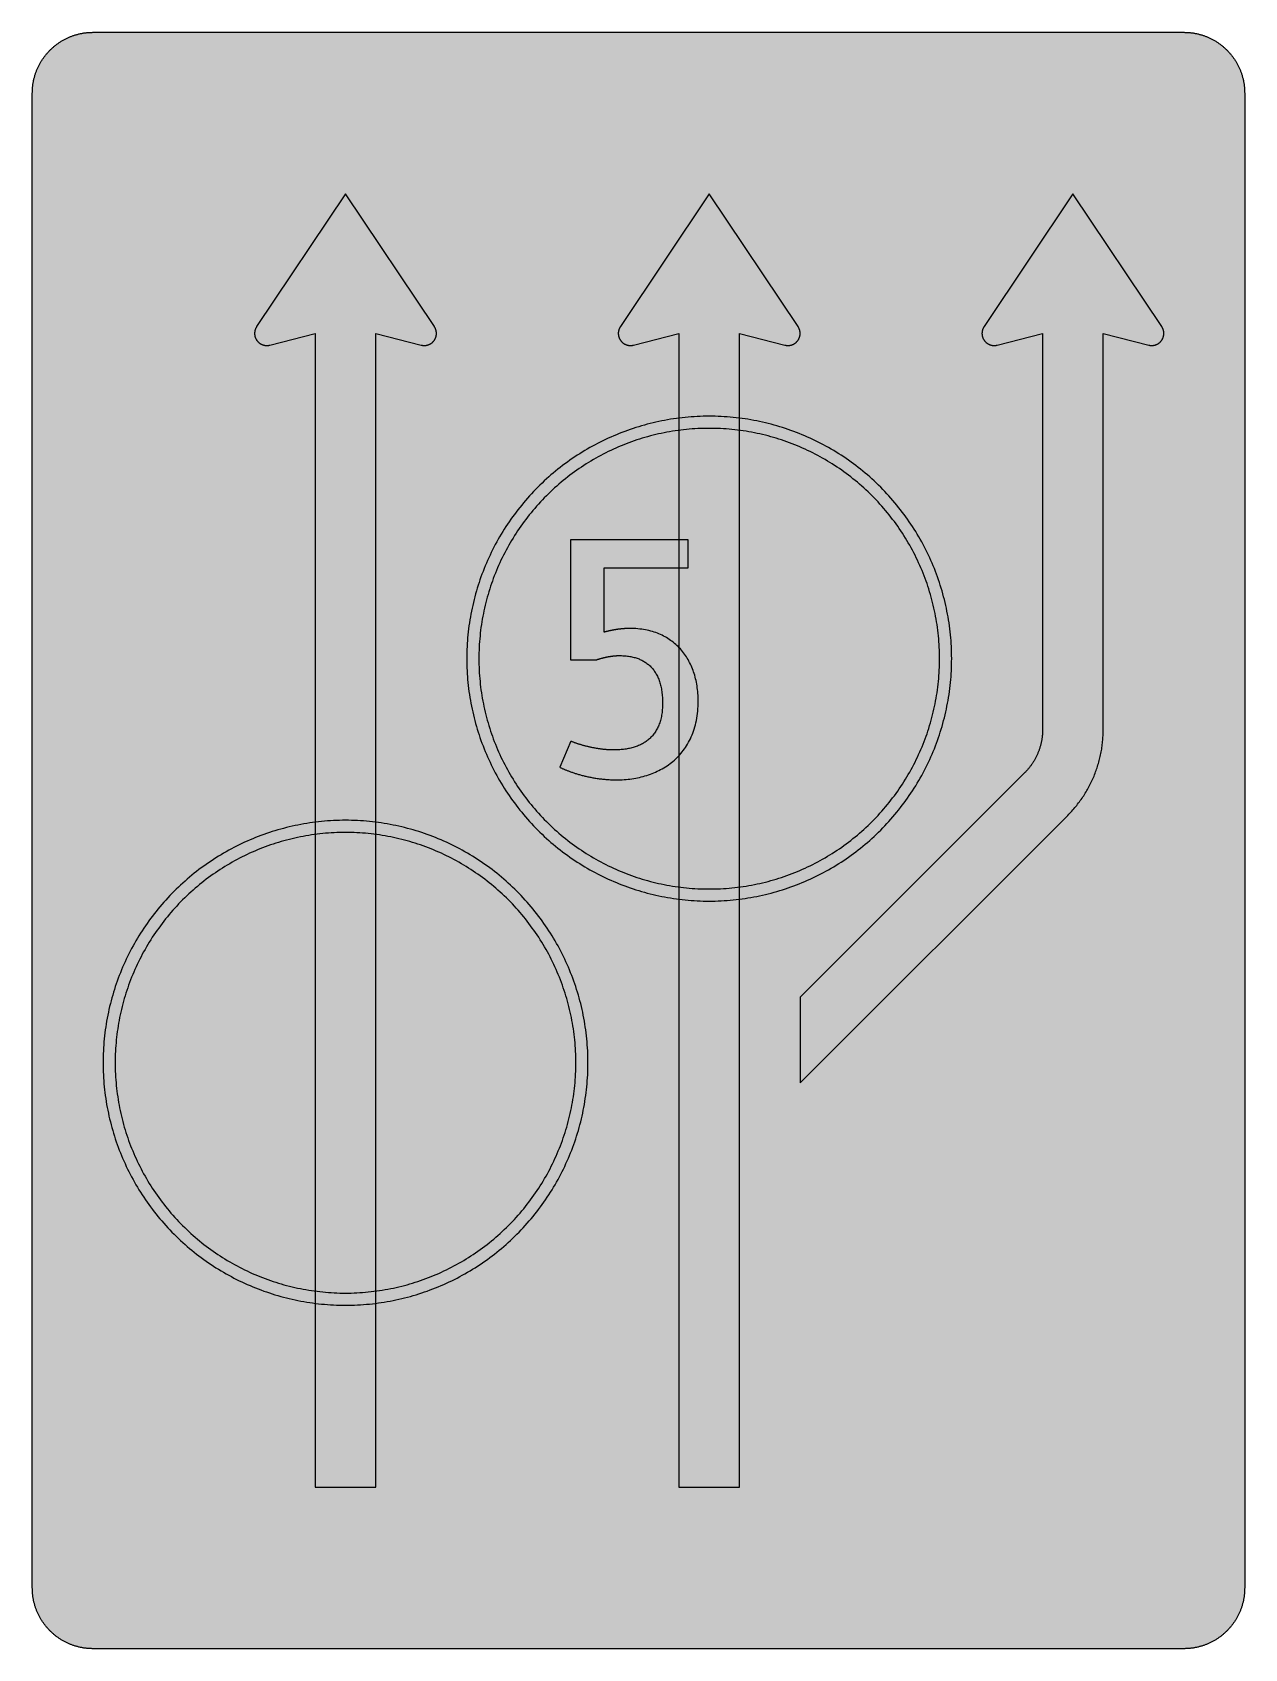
# Model space of a CAD drawing. Header units: millimetres. Extents: x 0 to 423, y 0 to 564.
import ezdxf

# ---------------------------------------------------------------- set-up
doc = ezdxf.new("R2010")
doc.units = ezdxf.units.MM

msp = doc.modelspace()

# ---------------------------------------------------------------- hatches: boundary and pattern name
for color, points in [(254, [(21.2189, 0.0537), (20.955, 0.0533), (20.6934, 0.0584), (20.4292, 0.066), (20.1676, 0.0787), (19.906, 0.094), (19.6469, 0.1118), (19.3853, 0.1321), (19.1262, 0.1549), (18.8671, 0.1829), (18.608, 0.2134), (18.349, 0.2464), (18.0924, 0.2845), (17.8359, 0.3251), (17.5793, 0.3683), (17.3253, 0.414), (17.0688, 0.4623), (16.8148, 0.5156), (16.5633, 0.5715), (16.3093, 0.6299), (16.0579, 0.6909), (15.809, 0.7544), (15.56, 0.823), (15.3111, 0.8941), (15.0622, 0.9677), (14.8158, 1.0439), (14.5694, 1.1227), (14.3256, 1.2065), (14.0818, 1.2903), (13.8379, 1.3792), (13.5966, 1.4707), (13.3579, 1.5672), (13.1191, 1.6637), (12.8803, 1.7628), (12.6441, 1.8669), (12.4079, 1.9736), (12.1742, 2.0803), (11.9405, 2.192), (11.7094, 2.3089), (11.4808, 2.4257), (11.2522, 2.5451), (11.0236, 2.6695), (10.7975, 2.794), (10.574, 2.9235), (10.3505, 3.0556), (10.1295, 3.1877), (9.9111, 3.3249), (9.6926, 3.4646), (9.4742, 3.6068), (9.2608, 3.7541), (9.0475, 3.9014), (8.8341, 4.0513), (8.6258, 4.2037), (8.4176, 4.3612), (8.2118, 4.5187), (8.0061, 4.6812), (7.8029, 4.8438), (7.6022, 5.0114), (7.4041, 5.1816), (7.206, 5.3518), (7.0129, 5.527), (6.8174, 5.7048), (6.6269, 5.8826), (6.4389, 6.0655), (6.2509, 6.2509), (6.0655, 6.4389), (5.8852, 6.6269), (5.7048, 6.8174), (5.527, 7.0104), (5.3518, 7.206), (5.1816, 7.4041), (5.0114, 7.6022), (4.8463, 7.8029), (4.6812, 8.0061), (4.5187, 8.2118), (4.3612, 8.4176), (4.2062, 8.6258), (4.0513, 8.8341), (3.9014, 9.0475), (3.7541, 9.2608), (3.6068, 9.4742), (3.4646, 9.6926), (3.3249, 9.9085), (3.1877, 10.1295), (3.0556, 10.3505), (2.9235, 10.574), (2.794, 10.7975), (2.6695, 11.0236), (2.5451, 11.2522), (2.4257, 11.4808), (2.3063, 11.7094), (2.192, 11.9405), (2.0803, 12.1742), (1.971, 12.4079), (1.8669, 12.6441), (1.7628, 12.8803), (1.6637, 13.1191), (1.5646, 13.3579), (1.4707, 13.5966), (1.3792, 13.8379), (1.2903, 14.0818), (1.2065, 14.3256), (1.1227, 14.5694), (1.0439, 14.8158), (0.9652, 15.0622), (0.8915, 15.3111), (0.823, 15.56), (0.7544, 15.809), (0.6883, 16.0604), (0.6274, 16.3119), (0.569, 16.5633), (0.5131, 16.8148), (0.4623, 17.0688), (0.4115, 17.3253), (0.3658, 17.5793), (0.3226, 17.8359), (0.2819, 18.0924), (0.2464, 18.3515), (0.2134, 18.608), (0.1829, 18.8671), (0.1549, 19.1262), (0.1295, 19.3878), (0.1092, 19.6469), (0.0914, 19.9085), (0.0762, 20.1701), (0.066, 20.4318), (0.0584, 20.6934), (0.0533, 20.955), (0.0508, 21.2192), (0.0522, 543.3314), (0.0533, 543.593), (0.0584, 543.8546), (0.066, 544.1188), (0.0762, 544.3804), (0.0914, 544.642), (0.1092, 544.9011), (0.1295, 545.1627), (0.1549, 545.4218), (0.1829, 545.6809), (0.2134, 545.94), (0.2464, 546.1991), (0.2819, 546.4556), (0.3226, 546.7121), (0.3658, 546.9687), (0.4115, 547.2227), (0.4623, 547.4792), (0.5131, 547.7332), (0.569, 547.9847), (0.6274, 548.2387), (0.6883, 548.4876), (0.7544, 548.7391), (0.823, 548.988), (0.8915, 549.2369), (0.9652, 549.4858), (1.0439, 549.7322), (1.1227, 549.9786), (1.2065, 550.2224), (1.2903, 550.4663), (1.3792, 550.7076), (1.4707, 550.9489), (1.5646, 551.1902), (1.6637, 551.4289), (1.7628, 551.6677), (1.8669, 551.9039), (1.971, 552.1401), (2.0803, 552.3738), (2.192, 552.6049), (2.3063, 552.8386), (2.4257, 553.0672), (2.5451, 553.2958), (2.6695, 553.5244), (2.794, 553.7505), (2.9235, 553.974), (3.0556, 554.1975), (3.1877, 554.4185), (3.3249, 554.6369), (3.4646, 554.8554), (3.6068, 555.0738), (3.7541, 555.2872), (3.9014, 555.5005), (4.0513, 555.7114), (4.2062, 555.9222), (4.3612, 556.1305), (4.5187, 556.3362), (4.6812, 556.5419), (4.8463, 556.7451), (5.0114, 556.9458), (5.1816, 557.1439), (5.3518, 557.342), (5.527, 557.5351), (5.7048, 557.7281), (5.8852, 557.9212), (6.0655, 558.1091), (6.2509, 558.2971), (6.4389, 558.4825), (6.6269, 558.6628), (6.8174, 558.8432), (7.0129, 559.021), (7.206, 559.1937), (7.4041, 559.3664), (7.6022, 559.5366), (7.8029, 559.7017), (8.0061, 559.8668), (8.2118, 560.0268), (8.4176, 560.1868), (8.6258, 560.3418), (8.8341, 560.4967), (9.0475, 560.6466), (9.2608, 560.7939), (9.4742, 560.9387), (9.6926, 561.0835), (9.9111, 561.2232), (10.1295, 561.3603), (10.3505, 561.4924), (10.574, 561.6245), (10.7975, 561.754), (11.0236, 561.8785), (11.2522, 562.0029), (11.4808, 562.1223), (11.7094, 562.2392), (11.9405, 562.356), (12.1742, 562.4678), (12.4079, 562.5744), (12.6441, 562.6811), (12.8803, 562.7853), (13.1191, 562.8843), (13.3579, 562.9834), (13.5966, 563.0774), (13.8379, 563.1688), (14.0818, 563.2577), (14.3256, 563.3415), (14.5694, 563.4253), (14.8158, 563.5041), (15.0622, 563.5803), (15.3111, 563.6539), (15.56, 563.7251), (15.809, 563.7936), (16.0579, 563.8571), (16.3093, 563.9206), (16.5633, 563.9791), (16.8148, 564.0349), (17.0688, 564.0857), (17.3253, 564.1365), (17.5793, 564.1823), (17.8359, 564.2254), (18.0924, 564.2635), (18.349, 564.3016), (18.608, 564.3347), (18.8671, 564.3651), (19.1262, 564.3931), (19.3853, 564.4185), (19.6469, 564.4388), (19.906, 564.4566), (20.1676, 564.4718), (20.4292, 564.482), (20.6934, 564.4896), (20.955, 564.4947), (21.2166, 564.4972), (402.2189, 564.4981), (402.4808, 564.4947), (402.7424, 564.4896), (403.0066, 564.482), (403.2682, 564.4718), (403.5298, 564.4566), (403.7889, 564.4388), (404.0505, 564.4185), (404.3096, 564.3931), (404.5687, 564.3651), (404.8277, 564.3347), (405.0868, 564.3016), (405.3434, 564.2635), (405.5999, 564.2254), (405.8564, 564.1823), (406.113, 564.1365), (406.367, 564.0857), (406.621, 564.0349), (406.875, 563.9791), (407.1264, 563.9206), (407.3779, 563.8571), (407.6268, 563.7936), (407.8783, 563.7251), (408.1272, 563.6539), (408.3736, 563.5803), (408.62, 563.5041), (408.8663, 563.4253), (409.1102, 563.3415), (409.354, 563.2577), (409.5979, 563.1688), (409.8392, 563.0774), (410.0805, 562.9834), (410.3192, 562.8843), (410.5554, 562.7853), (410.7942, 562.6811), (411.0279, 562.5744), (411.2616, 562.4678), (411.4952, 562.356), (411.7264, 562.2392), (411.9575, 562.1223), (412.1861, 562.0029), (412.4122, 561.8785), (412.6382, 561.754), (412.8643, 561.6245), (413.0853, 561.4924), (413.3063, 561.3603), (413.5272, 561.2232), (413.7457, 561.0835), (413.9616, 560.9387), (414.1775, 560.7939), (414.3908, 560.6466), (414.6017, 560.4967), (414.8125, 560.3418), (415.0208, 560.1868), (415.2265, 560.0268), (415.4297, 559.8668), (415.6329, 559.7017), (415.8336, 559.5366), (416.0342, 559.3664), (416.2298, 559.1937), (416.4254, 559.021), (416.6184, 558.8432), (416.8089, 558.6628), (416.9994, 558.4825), (417.1848, 558.2971), (417.3703, 558.1091), (417.5531, 557.9212), (417.7335, 557.7281), (417.9087, 557.5351), (418.084, 557.342), (418.2567, 557.1439), (418.4244, 556.9458), (418.592, 556.7451), (418.7546, 556.5419), (418.9171, 556.3362), (419.0746, 556.1305), (419.2321, 555.9222), (419.3845, 555.7114), (419.5369, 555.5005), (419.6842, 555.2872), (419.829, 555.0738), (419.9712, 554.8554), (420.1109, 554.6369), (420.2481, 554.4185), (420.3827, 554.1975), (420.5148, 553.974), (420.6418, 553.7505), (420.7688, 553.5244), (420.8907, 553.2958), (421.0126, 553.0672), (421.1295, 552.8386), (421.2438, 552.6049), (421.3555, 552.3738), (421.4647, 552.1401), (421.5689, 551.9039), (421.673, 551.6677), (421.7746, 551.4289), (421.8711, 551.1902), (421.9651, 550.9489), (422.0566, 550.7076), (422.1455, 550.4663), (422.2318, 550.2224), (422.3131, 549.9786), (422.3918, 549.7322), (422.4706, 549.4858), (422.5442, 549.2369), (422.6128, 548.988), (422.6814, 548.7391), (422.7449, 548.4876), (422.8084, 548.2387), (422.8668, 547.9847), (422.9227, 547.7332), (422.9735, 547.4792), (423.0243, 547.2227), (423.07, 546.9687), (423.1132, 546.7121), (423.1513, 546.4556), (423.1894, 546.1991), (423.2224, 545.94), (423.2529, 545.6809), (423.2808, 545.4218), (423.3037, 545.1627), (423.3266, 544.9011), (423.3443, 544.642), (423.357, 544.3804), (423.3697, 544.1188), (423.3774, 543.8546), (423.3824, 543.593), (423.385, 543.3314), (423.3855, 21.2203), (423.3824, 20.955), (423.3774, 20.6934), (423.3697, 20.4318), (423.357, 20.1701), (423.3443, 19.9085), (423.3266, 19.6469), (423.3037, 19.3878), (423.2808, 19.1262), (423.2529, 18.8671), (423.2224, 18.608), (423.1894, 18.3515), (423.1513, 18.0924), (423.1132, 17.8359), (423.07, 17.5793), (423.0243, 17.3253), (422.9735, 17.0688), (422.9227, 16.8148), (422.8668, 16.5633), (422.8084, 16.3119), (422.7449, 16.0604), (422.6814, 15.809), (422.6128, 15.56), (422.5442, 15.3111), (422.4706, 15.0622), (422.3918, 14.8158), (422.3131, 14.5694), (422.2318, 14.3256), (422.1455, 14.0818), (422.0566, 13.8379), (421.9651, 13.5966), (421.8711, 13.3579), (421.7746, 13.1191), (421.673, 12.8803), (421.5689, 12.6441), (421.4647, 12.4079), (421.3555, 12.1742), (421.2438, 11.9405), (421.1295, 11.7094), (421.0126, 11.4808), (420.8907, 11.2522), (420.7688, 11.0236), (420.6418, 10.7975), (420.5148, 10.574), (420.3827, 10.3505), (420.2481, 10.1295), (420.1109, 9.9085), (419.9712, 9.6926), (419.829, 9.4742), (419.6842, 9.2608), (419.5369, 9.0475), (419.3845, 8.8341), (419.2321, 8.6258), (419.0746, 8.4176), (418.9171, 8.2118), (418.7546, 8.0061), (418.592, 7.8029), (418.4244, 7.6022), (418.2567, 7.4041), (418.084, 7.206), (417.9087, 7.0104), (417.7335, 6.8174), (417.5531, 6.6269), (417.3703, 6.4389), (417.1848, 6.2509), (416.9994, 6.0655), (416.8089, 5.8826), (416.6184, 5.7048), (416.4254, 5.527), (416.2298, 5.3518), (416.0342, 5.1816), (415.8336, 5.0114), (415.6329, 4.8438), (415.4297, 4.6812), (415.2265, 4.5187), (415.0208, 4.3612), (414.8125, 4.2037), (414.6017, 4.0513), (414.3908, 3.9014), (414.1775, 3.7541), (413.9616, 3.6068), (413.7457, 3.4646), (413.5272, 3.3249), (413.3063, 3.1877), (413.0853, 3.0556), (412.8643, 2.9235), (412.6382, 2.794), (412.4122, 2.6695), (412.1861, 2.5451), (411.9575, 2.4257), (411.7264, 2.3089), (411.4952, 2.192), (411.2616, 2.0803), (411.0279, 1.9736), (410.7942, 1.8669), (410.5554, 1.7628), (410.3192, 1.6637), (410.0805, 1.5672), (409.8392, 1.4707), (409.5979, 1.3792), (409.354, 1.2903), (409.1102, 1.2065), (408.8663, 1.1227), (408.62, 1.0439), (408.3736, 0.9677), (408.1272, 0.8941), (407.8783, 0.823), (407.6268, 0.7544), (407.3779, 0.6909), (407.1264, 0.6299), (406.875, 0.5715), (406.621, 0.5156), (406.367, 0.4623), (406.113, 0.414), (405.8564, 0.3683), (405.5999, 0.3251), (405.3434, 0.2845), (405.0868, 0.2464), (404.8277, 0.2134), (404.5687, 0.1829), (404.3096, 0.1549), (404.0505, 0.1321), (403.7889, 0.1118), (403.5298, 0.094), (403.2682, 0.0787), (403.0066, 0.066), (402.7424, 0.0584), (402.4808, 0.0533), (402.2166, 0.0533)]), (59, [(119.9967, 459.3703), (135.8717, 455.2703), (135.8875, 455.2645), (135.9027, 455.262), (135.9179, 455.2569), (135.9357, 455.2518), (135.951, 455.2493), (135.9687, 455.2442), (135.984, 455.2417), (136.0018, 455.2366), (136.017, 455.234), (136.0322, 455.2315), (136.05, 455.2264), (136.0653, 455.2239), (136.083, 455.2213), (136.0983, 455.2163), (136.1161, 455.2137), (136.1313, 455.2112), (136.1491, 455.2086), (136.1643, 455.2036), (136.1821, 455.201), (136.1973, 455.1985), (136.2126, 455.1959), (136.2304, 455.1934), (136.2456, 455.1909), (136.2634, 455.1883), (136.2786, 455.1858), (136.2964, 455.1832), (136.3116, 455.1807), (136.3294, 455.1782), (136.3447, 455.1756), (136.3624, 455.1731), (136.3802, 455.1705), (136.3955, 455.168), (136.4132, 455.168), (136.4285, 455.1655), (136.4463, 455.1629), (136.4615, 455.1604), (136.4793, 455.1604), (136.4945, 455.1578), (136.5123, 455.1553), (136.5275, 455.1553), (136.5453, 455.1528), (136.5606, 455.1502), (136.5783, 455.1502), (136.5961, 455.1477), (136.6114, 455.1477), (136.6291, 455.1451), (136.6444, 455.1451), (136.6622, 455.1451), (136.6774, 455.1426), (136.6952, 455.1426), (136.7104, 455.1401), (136.7282, 455.1401), (136.746, 455.1401), (136.7612, 455.1401), (136.779, 455.1375), (136.7942, 455.1375), (136.812, 455.1375), (136.8273, 455.1375), (136.845, 455.1375), (136.8628, 455.135), (136.8781, 455.135), (136.8958, 455.135), (136.9111, 455.135), (136.9289, 455.135), (137.0381, 455.1375), (137.1473, 455.1401), (137.254, 455.1477), (137.3607, 455.1578), (137.4673, 455.1705), (137.574, 455.1832), (137.6782, 455.201), (137.7823, 455.2213), (137.8839, 455.2442), (137.988, 455.2696), (138.0871, 455.295), (138.1887, 455.3255), (138.2878, 455.3585), (138.3843, 455.3915), (138.4808, 455.4296), (138.5773, 455.4677), (138.6713, 455.5084), (138.7653, 455.5541), (138.8567, 455.5998), (138.9456, 455.6455), (139.0371, 455.6963), (139.1234, 455.7497), (139.2098, 455.803), (139.2961, 455.8589), (139.38, 455.9173), (139.4612, 455.9757), (139.5425, 456.0392), (139.6213, 456.1027), (139.7, 456.1688), (139.7762, 456.2348), (139.8499, 456.3034), (139.9235, 456.3745), (139.9921, 456.4482), (140.0632, 456.5218), (140.1293, 456.598), (140.1953, 456.6768), (140.2588, 456.7555), (140.3223, 456.8368), (140.3807, 456.9181), (140.4391, 457.0019), (140.495, 457.0882), (140.5484, 457.1746), (140.6017, 457.261), (140.65, 457.3499), (140.6982, 457.4413), (140.7439, 457.5327), (140.7871, 457.6267), (140.8303, 457.7207), (140.8684, 457.8172), (140.9065, 457.9137), (140.9395, 458.0103), (140.9725, 458.1093), (141.0005, 458.2109), (141.0284, 458.31), (141.0538, 458.4116), (141.0767, 458.5157), (141.097, 458.6199), (141.1122, 458.724), (141.1275, 458.8307), (141.1402, 458.9374), (141.1503, 459.044), (141.1554, 459.1507), (141.1605, 459.2599), (141.163, 459.3692), (141.163, 459.4073), (141.1605, 459.4479), (141.1605, 459.486), (141.158, 459.5266), (141.158, 459.5647), (141.1554, 459.6054), (141.1529, 459.6435), (141.1503, 459.6816), (141.1478, 459.7222), (141.1453, 459.7603), (141.1402, 459.7984), (141.1351, 459.8365), (141.1326, 459.8772), (141.1275, 459.9153), (141.1224, 459.9534), (141.1148, 459.9915), (141.1097, 460.0321), (141.1046, 460.0702), (141.097, 460.1083), (141.0894, 460.1464), (141.0818, 460.1845), (141.0741, 460.2226), (141.0665, 460.2607), (141.0589, 460.2988), (141.0513, 460.3369), (141.0411, 460.375), (141.031, 460.4131), (141.0208, 460.4487), (141.0132, 460.4868), (141.0005, 460.5249), (140.9903, 460.563), (140.9802, 460.5985), (140.9675, 460.6366), (140.9573, 460.6722), (140.9446, 460.7103), (140.9319, 460.7484), (140.9192, 460.7839), (140.9065, 460.8195), (140.8913, 460.8576), (140.8786, 460.8932), (140.8633, 460.9287), (140.8506, 460.9668), (140.8354, 461.0024), (140.8201, 461.0379), (140.8049, 461.0735), (140.7897, 461.1091), (140.7719, 461.1446), (140.7566, 461.1802), (140.7389, 461.2157), (140.7211, 461.2488), (140.7033, 461.2843), (140.6855, 461.3199), (140.6677, 461.3529), (140.65, 461.3885), (140.6322, 461.424), (140.6119, 461.457), (140.5915, 461.4901), (140.5738, 461.5256), (140.5534, 461.5586), (140.5331, 461.5917), (140.5103, 461.6247), (140.4899, 461.6577), (140.4696, 461.6907), (140.4468, 461.7237), (109.4133, 508.0536), (78.3802, 461.7251), (78.3565, 461.6907), (78.3361, 461.6577), (78.3158, 461.6247), (78.293, 461.5917), (78.2726, 461.5586), (78.2523, 461.5256), (78.2345, 461.4901), (78.2142, 461.457), (78.1939, 461.424), (78.1761, 461.3885), (78.1583, 461.3529), (78.138, 461.3199), (78.1202, 461.2843), (78.105, 461.2488), (78.0872, 461.2157), (78.0694, 461.1802), (78.0542, 461.1446), (78.0364, 461.1091), (78.0212, 461.0735), (78.0059, 461.0379), (77.9907, 461.0024), (77.9755, 460.9668), (77.9602, 460.9287), (77.9475, 460.8932), (77.9323, 460.8576), (77.9196, 460.8195), (77.9069, 460.7839), (77.8942, 460.7484), (77.8815, 460.7103), (77.8688, 460.6722), (77.8561, 460.6366), (77.8459, 460.5985), (77.8332, 460.563), (77.8231, 460.5249), (77.8129, 460.4868), (77.8027, 460.4487), (77.7926, 460.4131), (77.7824, 460.375), (77.7748, 460.3369), (77.7646, 460.2988), (77.757, 460.2607), (77.7494, 460.2226), (77.7418, 460.1845), (77.7342, 460.1464), (77.7265, 460.1083), (77.7215, 460.0702), (77.7138, 460.0321), (77.7088, 459.9915), (77.7037, 459.9534), (77.6986, 459.9153), (77.6935, 459.8772), (77.6884, 459.8365), (77.6834, 459.7984), (77.6808, 459.7603), (77.6757, 459.7222), (77.6732, 459.6816), (77.6707, 459.6435), (77.6681, 459.6054), (77.6656, 459.5647), (77.6656, 459.5266), (77.663, 459.486), (77.663, 459.4479), (77.663, 459.4073), (77.663, 459.3692), (77.663, 459.2599), (77.6681, 459.1507), (77.6732, 459.044), (77.6834, 458.9374), (77.6961, 458.8307), (77.7113, 458.724), (77.7291, 458.6199), (77.7469, 458.5157), (77.7697, 458.4116), (77.7951, 458.31), (77.8231, 458.2109), (77.8535, 458.1093), (77.884, 458.0103), (77.9196, 457.9137), (77.9551, 457.8172), (77.9958, 457.7207), (78.0364, 457.6267), (78.0796, 457.5327), (78.1253, 457.4413), (78.1736, 457.3499), (78.2218, 457.261), (78.2752, 457.1746), (78.3285, 457.0882), (78.3844, 457.0019), (78.4428, 456.9181), (78.5038, 456.8368), (78.5647, 456.7555), (78.6282, 456.6768), (78.6943, 456.598), (78.7629, 456.5218), (78.8314, 456.4482), (78.9026, 456.3745), (78.9762, 456.3034), (79.0499, 456.2348), (79.1261, 456.1688), (79.2023, 456.1027), (79.281, 456.0392), (79.3623, 455.9757), (79.4461, 455.9173), (79.5299, 455.8589), (79.6138, 455.803), (79.7001, 455.7497), (79.789, 455.6963), (79.8779, 455.6455), (79.9694, 455.5998), (80.0608, 455.5541), (80.1548, 455.5084), (80.2488, 455.4677), (80.3427, 455.4296), (80.4393, 455.3915), (80.5383, 455.3585), (80.6374, 455.3255), (80.7364, 455.295), (80.838, 455.2696), (80.9396, 455.2442), (81.0412, 455.2213), (81.1454, 455.201), (81.2521, 455.1832), (81.3562, 455.1705), (81.4629, 455.1578), (81.5696, 455.1477), (81.6788, 455.1401), (81.7855, 455.1375), (81.8947, 455.135), (81.9125, 455.135), (81.9302, 455.135), (81.9455, 455.135), (81.9633, 455.135), (81.9785, 455.1375), (81.9963, 455.1375), (82.0141, 455.1375), (82.0293, 455.1375), (82.0471, 455.1375), (82.0623, 455.1401), (82.0801, 455.1401), (82.0979, 455.1401), (82.1131, 455.1401), (82.1309, 455.1426), (82.1461, 455.1426), (82.1639, 455.1451), (82.1792, 455.1451), (82.1969, 455.1451), (82.2147, 455.1477), (82.23, 455.1477), (82.2477, 455.1502), (82.263, 455.1502), (82.2808, 455.1528), (82.296, 455.1553), (82.3138, 455.1553), (82.329, 455.1578), (82.3468, 455.1604), (82.3646, 455.1604), (82.3798, 455.1629), (82.3976, 455.1655), (82.4128, 455.168), (82.4306, 455.168), (82.4459, 455.1705), (82.4636, 455.1731), (82.4789, 455.1756), (82.4967, 455.1782), (82.5119, 455.1807), (82.5297, 455.1832), (82.5449, 455.1858), (82.5627, 455.1883), (82.5779, 455.1909), (82.5957, 455.1934), (82.611, 455.1959), (82.6287, 455.1985), (82.644, 455.201), (82.6618, 455.2036), (82.677, 455.2086), (82.6922, 455.2112), (82.71, 455.2137), (82.7253, 455.2163), (82.743, 455.2213), (82.7583, 455.2239), (82.7761, 455.2264), (82.7913, 455.2315), (82.8091, 455.234), (82.8243, 455.2366), (82.8396, 455.2417), (82.8573, 455.2442), (82.8726, 455.2493), (82.8878, 455.2518), (82.9056, 455.2569), (82.9208, 455.262), (82.9386, 455.2645), (82.9539, 455.2696), (98.83, 459.3703), (98.83, 56.4981), (119.9967, 56.4981)]), (59, [(246.9967, 459.3703), (262.8717, 455.2703), (262.8875, 455.2645), (262.9027, 455.262), (262.9179, 455.2569), (262.9357, 455.2518), (262.951, 455.2493), (262.9687, 455.2442), (262.984, 455.2417), (263.0018, 455.2366), (263.017, 455.234), (263.0322, 455.2315), (263.05, 455.2264), (263.0653, 455.2239), (263.083, 455.2213), (263.0983, 455.2163), (263.1161, 455.2137), (263.1313, 455.2112), (263.1491, 455.2086), (263.1643, 455.2036), (263.1821, 455.201), (263.1973, 455.1985), (263.2126, 455.1959), (263.2304, 455.1934), (263.2456, 455.1909), (263.2634, 455.1883), (263.2786, 455.1858), (263.2964, 455.1832), (263.3116, 455.1807), (263.3294, 455.1782), (263.3447, 455.1756), (263.3624, 455.1731), (263.3802, 455.1705), (263.3955, 455.168), (263.4132, 455.168), (263.4285, 455.1655), (263.4463, 455.1629), (263.4615, 455.1604), (263.4793, 455.1604), (263.4945, 455.1578), (263.5123, 455.1553), (263.5275, 455.1553), (263.5453, 455.1528), (263.5606, 455.1502), (263.5783, 455.1502), (263.5961, 455.1477), (263.6114, 455.1477), (263.6291, 455.1451), (263.6444, 455.1451), (263.6622, 455.1451), (263.6774, 455.1426), (263.6952, 455.1426), (263.7104, 455.1401), (263.7282, 455.1401), (263.746, 455.1401), (263.7612, 455.1401), (263.779, 455.1375), (263.7942, 455.1375), (263.812, 455.1375), (263.8273, 455.1375), (263.845, 455.1375), (263.8628, 455.135), (263.8781, 455.135), (263.8958, 455.135), (263.9111, 455.135), (263.9289, 455.135), (264.0381, 455.1375), (264.1473, 455.1401), (264.254, 455.1477), (264.3607, 455.1578), (264.4673, 455.1705), (264.574, 455.1832), (264.6782, 455.201), (264.7823, 455.2213), (264.8839, 455.2442), (264.988, 455.2696), (265.0871, 455.295), (265.1887, 455.3255), (265.2878, 455.3585), (265.3843, 455.3915), (265.4808, 455.4296), (265.5773, 455.4677), (265.6713, 455.5084), (265.7653, 455.5541), (265.8567, 455.5998), (265.9456, 455.6455), (266.0371, 455.6963), (266.1234, 455.7497), (266.2098, 455.803), (266.2961, 455.8589), (266.38, 455.9173), (266.4612, 455.9757), (266.5425, 456.0392), (266.6213, 456.1027), (266.7, 456.1688), (266.7762, 456.2348), (266.8499, 456.3034), (266.9235, 456.3745), (266.9921, 456.4482), (267.0632, 456.5218), (267.1293, 456.598), (267.1953, 456.6768), (267.2588, 456.7555), (267.3223, 456.8368), (267.3807, 456.9181), (267.4391, 457.0019), (267.495, 457.0882), (267.5484, 457.1746), (267.6017, 457.261), (267.65, 457.3499), (267.6982, 457.4413), (267.7439, 457.5327), (267.7871, 457.6267), (267.8303, 457.7207), (267.8684, 457.8172), (267.9065, 457.9137), (267.9395, 458.0103), (267.9725, 458.1093), (268.0005, 458.2109), (268.0284, 458.31), (268.0538, 458.4116), (268.0767, 458.5157), (268.097, 458.6199), (268.1122, 458.724), (268.1275, 458.8307), (268.1402, 458.9374), (268.1503, 459.044), (268.1554, 459.1507), (268.1605, 459.2599), (268.163, 459.3692), (268.163, 459.4073), (268.1605, 459.4479), (268.1605, 459.486), (268.158, 459.5266), (268.158, 459.5647), (268.1554, 459.6054), (268.1529, 459.6435), (268.1503, 459.6816), (268.1478, 459.7222), (268.1453, 459.7603), (268.1402, 459.7984), (268.1351, 459.8365), (268.1326, 459.8772), (268.1275, 459.9153), (268.1224, 459.9534), (268.1148, 459.9915), (268.1097, 460.0321), (268.1046, 460.0702), (268.097, 460.1083), (268.0894, 460.1464), (268.0818, 460.1845), (268.0741, 460.2226), (268.0665, 460.2607), (268.0589, 460.2988), (268.0513, 460.3369), (268.0411, 460.375), (268.031, 460.4131), (268.0208, 460.4487), (268.0132, 460.4868), (268.0005, 460.5249), (267.9903, 460.563), (267.9802, 460.5985), (267.9675, 460.6366), (267.9573, 460.6722), (267.9446, 460.7103), (267.9319, 460.7484), (267.9192, 460.7839), (267.9065, 460.8195), (267.8913, 460.8576), (267.8786, 460.8932), (267.8633, 460.9287), (267.8506, 460.9668), (267.8354, 461.0024), (267.8201, 461.0379), (267.8049, 461.0735), (267.7897, 461.1091), (267.7719, 461.1446), (267.7566, 461.1802), (267.7389, 461.2157), (267.7211, 461.2488), (267.7033, 461.2843), (267.6855, 461.3199), (267.6677, 461.3529), (267.65, 461.3885), (267.6322, 461.424), (267.6119, 461.457), (267.5915, 461.4901), (267.5738, 461.5256), (267.5534, 461.5586), (267.5331, 461.5917), (267.5103, 461.6247), (267.4899, 461.6577), (267.4696, 461.6907), (267.4468, 461.7237), (236.4133, 508.0536), (205.3802, 461.7251), (205.3565, 461.6907), (205.3361, 461.6577), (205.3158, 461.6247), (205.293, 461.5917), (205.2726, 461.5586), (205.2523, 461.5256), (205.2345, 461.4901), (205.2142, 461.457), (205.1939, 461.424), (205.1761, 461.3885), (205.1583, 461.3529), (205.138, 461.3199), (205.1202, 461.2843), (205.105, 461.2488), (205.0872, 461.2157), (205.0694, 461.1802), (205.0542, 461.1446), (205.0364, 461.1091), (205.0212, 461.0735), (205.0059, 461.0379), (204.9907, 461.0024), (204.9755, 460.9668), (204.9602, 460.9287), (204.9475, 460.8932), (204.9323, 460.8576), (204.9196, 460.8195), (204.9069, 460.7839), (204.8942, 460.7484), (204.8815, 460.7103), (204.8688, 460.6722), (204.8561, 460.6366), (204.8459, 460.5985), (204.8332, 460.563), (204.8231, 460.5249), (204.8129, 460.4868), (204.8027, 460.4487), (204.7926, 460.4131), (204.7824, 460.375), (204.7748, 460.3369), (204.7646, 460.2988), (204.757, 460.2607), (204.7494, 460.2226), (204.7418, 460.1845), (204.7342, 460.1464), (204.7265, 460.1083), (204.7215, 460.0702), (204.7138, 460.0321), (204.7088, 459.9915), (204.7037, 459.9534), (204.6986, 459.9153), (204.6935, 459.8772), (204.6884, 459.8365), (204.6834, 459.7984), (204.6808, 459.7603), (204.6757, 459.7222), (204.6732, 459.6816), (204.6707, 459.6435), (204.6681, 459.6054), (204.6656, 459.5647), (204.6656, 459.5266), (204.663, 459.486), (204.663, 459.4479), (204.663, 459.4073), (204.663, 459.3692), (204.663, 459.2599), (204.6681, 459.1507), (204.6732, 459.044), (204.6834, 458.9374), (204.6961, 458.8307), (204.7113, 458.724), (204.7291, 458.6199), (204.7469, 458.5157), (204.7697, 458.4116), (204.7951, 458.31), (204.8231, 458.2109), (204.8535, 458.1093), (204.884, 458.0103), (204.9196, 457.9137), (204.9551, 457.8172), (204.9958, 457.7207), (205.0364, 457.6267), (205.0796, 457.5327), (205.1253, 457.4413), (205.1736, 457.3499), (205.2218, 457.261), (205.2752, 457.1746), (205.3285, 457.0882), (205.3844, 457.0019), (205.4428, 456.9181), (205.5038, 456.8368), (205.5647, 456.7555), (205.6282, 456.6768), (205.6943, 456.598), (205.7629, 456.5218), (205.8314, 456.4482), (205.9026, 456.3745), (205.9762, 456.3034), (206.0499, 456.2348), (206.1261, 456.1688), (206.2023, 456.1027), (206.281, 456.0392), (206.3623, 455.9757), (206.4461, 455.9173), (206.5299, 455.8589), (206.6138, 455.803), (206.7001, 455.7497), (206.789, 455.6963), (206.8779, 455.6455), (206.9694, 455.5998), (207.0608, 455.5541), (207.1548, 455.5084), (207.2488, 455.4677), (207.3427, 455.4296), (207.4393, 455.3915), (207.5383, 455.3585), (207.6374, 455.3255), (207.7364, 455.295), (207.838, 455.2696), (207.9396, 455.2442), (208.0412, 455.2213), (208.1454, 455.201), (208.2521, 455.1832), (208.3562, 455.1705), (208.4629, 455.1578), (208.5696, 455.1477), (208.6788, 455.1401), (208.7855, 455.1375), (208.8947, 455.135), (208.9125, 455.135), (208.9302, 455.135), (208.9455, 455.135), (208.9633, 455.135), (208.9785, 455.1375), (208.9963, 455.1375), (209.0141, 455.1375), (209.0293, 455.1375), (209.0471, 455.1375), (209.0623, 455.1401), (209.0801, 455.1401), (209.0979, 455.1401), (209.1131, 455.1401), (209.1309, 455.1426), (209.1461, 455.1426), (209.1639, 455.1451), (209.1792, 455.1451), (209.1969, 455.1451), (209.2147, 455.1477), (209.23, 455.1477), (209.2477, 455.1502), (209.263, 455.1502), (209.2808, 455.1528), (209.296, 455.1553), (209.3138, 455.1553), (209.329, 455.1578), (209.3468, 455.1604), (209.3646, 455.1604), (209.3798, 455.1629), (209.3976, 455.1655), (209.4128, 455.168), (209.4306, 455.168), (209.4459, 455.1705), (209.4636, 455.1731), (209.4789, 455.1756), (209.4967, 455.1782), (209.5119, 455.1807), (209.5297, 455.1832), (209.5449, 455.1858), (209.5627, 455.1883), (209.5779, 455.1909), (209.5957, 455.1934), (209.611, 455.1959), (209.6287, 455.1985), (209.644, 455.201), (209.6618, 455.2036), (209.677, 455.2086), (209.6922, 455.2112), (209.71, 455.2137), (209.7253, 455.2163), (209.743, 455.2213), (209.7583, 455.2239), (209.7761, 455.2264), (209.7913, 455.2315), (209.8091, 455.234), (209.8243, 455.2366), (209.8396, 455.2417), (209.8573, 455.2442), (209.8726, 455.2493), (209.8878, 455.2518), (209.9056, 455.2569), (209.9208, 455.262), (209.9386, 455.2645), (209.9539, 455.2696), (225.83, 459.3703), (225.83, 56.4981), (246.9967, 56.4981)]), (59, [(373.9966, 459.3703), (389.8716, 455.2703), (389.8875, 455.2645), (389.9027, 455.262), (389.9179, 455.2569), (389.9357, 455.2518), (389.951, 455.2493), (389.9687, 455.2442), (389.984, 455.2417), (390.0018, 455.2366), (390.017, 455.234), (390.0322, 455.2315), (390.05, 455.2264), (390.0653, 455.2239), (390.083, 455.2213), (390.0983, 455.2163), (390.1161, 455.2137), (390.1313, 455.2112), (390.1491, 455.2086), (390.1643, 455.2036), (390.1821, 455.201), (390.1973, 455.1985), (390.2126, 455.1959), (390.2304, 455.1934), (390.2456, 455.1909), (390.2634, 455.1883), (390.2786, 455.1858), (390.2964, 455.1832), (390.3116, 455.1807), (390.3294, 455.1782), (390.3447, 455.1756), (390.3624, 455.1731), (390.3802, 455.1705), (390.3955, 455.168), (390.4132, 455.168), (390.4285, 455.1655), (390.4463, 455.1629), (390.4615, 455.1604), (390.4793, 455.1604), (390.4945, 455.1578), (390.5123, 455.1553), (390.5275, 455.1553), (390.5453, 455.1528), (390.5606, 455.1502), (390.5783, 455.1502), (390.5961, 455.1477), (390.6114, 455.1477), (390.6291, 455.1451), (390.6444, 455.1451), (390.6622, 455.1451), (390.6774, 455.1426), (390.6952, 455.1426), (390.7104, 455.1401), (390.7282, 455.1401), (390.746, 455.1401), (390.7612, 455.1401), (390.779, 455.1375), (390.7942, 455.1375), (390.812, 455.1375), (390.8273, 455.1375), (390.845, 455.1375), (390.8628, 455.135), (390.8781, 455.135), (390.8958, 455.135), (390.9111, 455.135), (390.9289, 455.135), (391.0381, 455.1375), (391.1473, 455.1401), (391.254, 455.1477), (391.3607, 455.1578), (391.4673, 455.1705), (391.574, 455.1832), (391.6782, 455.201), (391.7823, 455.2213), (391.8839, 455.2442), (391.988, 455.2696), (392.0871, 455.295), (392.1887, 455.3255), (392.2878, 455.3585), (392.3843, 455.3915), (392.4808, 455.4296), (392.5773, 455.4677), (392.6713, 455.5084), (392.7653, 455.5541), (392.8567, 455.5998), (392.9456, 455.6455), (393.0371, 455.6963), (393.1234, 455.7497), (393.2098, 455.803), (393.2961, 455.8589), (393.38, 455.9173), (393.4612, 455.9757), (393.5425, 456.0392), (393.6213, 456.1027), (393.7, 456.1688), (393.7762, 456.2348), (393.8499, 456.3034), (393.9235, 456.3745), (393.9921, 456.4482), (394.0632, 456.5218), (394.1293, 456.598), (394.1953, 456.6768), (394.2588, 456.7555), (394.3223, 456.8368), (394.3807, 456.9181), (394.4391, 457.0019), (394.495, 457.0882), (394.5484, 457.1746), (394.6017, 457.261), (394.65, 457.3499), (394.6982, 457.4413), (394.7439, 457.5327), (394.7871, 457.6267), (394.8303, 457.7207), (394.8684, 457.8172), (394.904, 457.9137), (394.9395, 458.0103), (394.9725, 458.1093), (395.0005, 458.2109), (395.0284, 458.31), (395.0538, 458.4116), (395.0767, 458.5157), (395.097, 458.6199), (395.1122, 458.724), (395.1275, 458.8307), (395.1402, 458.9374), (395.1503, 459.044), (395.1554, 459.1507), (395.1605, 459.2599), (395.163, 459.3692), (395.163, 459.4073), (395.1605, 459.4479), (395.1605, 459.486), (395.158, 459.5266), (395.158, 459.5647), (395.1554, 459.6054), (395.1529, 459.6435), (395.1503, 459.6816), (395.1478, 459.7222), (395.1427, 459.7603), (395.1402, 459.7984), (395.1351, 459.8365), (395.1326, 459.8772), (395.1275, 459.9153), (395.1224, 459.9534), (395.1148, 459.9915), (395.1097, 460.0321), (395.1046, 460.0702), (395.097, 460.1083), (395.0894, 460.1464), (395.0818, 460.1845), (395.0741, 460.2226), (395.0665, 460.2607), (395.0589, 460.2988), (395.0513, 460.3369), (395.0411, 460.375), (395.031, 460.4131), (395.0208, 460.4487), (395.0132, 460.4868), (395.0005, 460.5249), (394.9903, 460.563), (394.9802, 460.5985), (394.9675, 460.6366), (394.9573, 460.6722), (394.9446, 460.7103), (394.9319, 460.7484), (394.9192, 460.7839), (394.9065, 460.8195), (394.8913, 460.8576), (394.8786, 460.8932), (394.8633, 460.9287), (394.8506, 460.9668), (394.8354, 461.0024), (394.8201, 461.0379), (394.8049, 461.0735), (394.7897, 461.1091), (394.7719, 461.1446), (394.7566, 461.1802), (394.7389, 461.2157), (394.7211, 461.2488), (394.7033, 461.2843), (394.6855, 461.3199), (394.6677, 461.3529), (394.65, 461.3885), (394.6322, 461.424), (394.6119, 461.457), (394.5915, 461.4901), (394.5738, 461.5256), (394.5534, 461.5586), (394.5331, 461.5917), (394.5103, 461.6247), (394.4899, 461.6577), (394.4696, 461.6907), (394.4468, 461.7237), (363.4133, 508.0536), (332.3802, 461.7251), (332.3565, 461.6907), (332.3361, 461.6577), (332.3158, 461.6247), (332.293, 461.5917), (332.2726, 461.5586), (332.2523, 461.5256), (332.2345, 461.4901), (332.2142, 461.457), (332.1939, 461.424), (332.1761, 461.3885), (332.1583, 461.3529), (332.138, 461.3199), (332.1202, 461.2843), (332.105, 461.2488), (332.0872, 461.2157), (332.0694, 461.1802), (332.0542, 461.1446), (332.0364, 461.1091), (332.0212, 461.0735), (332.0059, 461.0379), (331.9907, 461.0024), (331.9755, 460.9668), (331.9602, 460.9287), (331.9475, 460.8932), (331.9323, 460.8576), (331.9196, 460.8195), (331.9069, 460.7839), (331.8942, 460.7484), (331.8815, 460.7103), (331.8688, 460.6722), (331.8561, 460.6366), (331.8459, 460.5985), (331.8332, 460.563), (331.8231, 460.5249), (331.8129, 460.4868), (331.8027, 460.4487), (331.7926, 460.4131), (331.7824, 460.375), (331.7748, 460.3369), (331.7646, 460.2988), (331.757, 460.2607), (331.7494, 460.2226), (331.7418, 460.1845), (331.7342, 460.1464), (331.7265, 460.1083), (331.7215, 460.0702), (331.7138, 460.0321), (331.7088, 459.9915), (331.7037, 459.9534), (331.6986, 459.9153), (331.6935, 459.8772), (331.6884, 459.8365), (331.6834, 459.7984), (331.6808, 459.7603), (331.6757, 459.7222), (331.6732, 459.6816), (331.6707, 459.6435), (331.6681, 459.6054), (331.6656, 459.5647), (331.6656, 459.5266), (331.663, 459.486), (331.663, 459.4479), (331.663, 459.4073), (331.663, 459.3692), (331.663, 459.2599), (331.6681, 459.1507), (331.6732, 459.044), (331.6834, 458.9374), (331.6961, 458.8307), (331.7113, 458.724), (331.7291, 458.6199), (331.7469, 458.5157), (331.7697, 458.4116), (331.7951, 458.31), (331.8231, 458.2109), (331.8535, 458.1093), (331.884, 458.0103), (331.9196, 457.9137), (331.9551, 457.8172), (331.9958, 457.7207), (332.0364, 457.6267), (332.0796, 457.5327), (332.1253, 457.4413), (332.1736, 457.3499), (332.2218, 457.261), (332.2752, 457.1746), (332.3285, 457.0882), (332.3844, 457.0019), (332.4428, 456.9181), (332.5038, 456.8368), (332.5647, 456.7555), (332.6282, 456.6768), (332.6943, 456.598), (332.7629, 456.5218), (332.8314, 456.4482), (332.9026, 456.3745), (332.9762, 456.3034), (333.0499, 456.2348), (333.1261, 456.1688), (333.2023, 456.1027), (333.281, 456.0392), (333.3623, 455.9757), (333.4461, 455.9173), (333.5299, 455.8589), (333.6138, 455.803), (333.7001, 455.7497), (333.789, 455.6963), (333.8779, 455.6455), (333.9694, 455.5998), (334.0608, 455.5541), (334.1548, 455.5084), (334.2488, 455.4677), (334.3427, 455.4296), (334.4393, 455.3915), (334.5383, 455.3585), (334.6374, 455.3255), (334.7364, 455.295), (334.838, 455.2696), (334.9396, 455.2442), (335.0412, 455.2213), (335.1454, 455.201), (335.2521, 455.1832), (335.3562, 455.1705), (335.4629, 455.1578), (335.5696, 455.1477), (335.6788, 455.1401), (335.7855, 455.1375), (335.8947, 455.135), (335.9125, 455.135), (335.9302, 455.135), (335.9455, 455.135), (335.9633, 455.135), (335.9785, 455.1375), (335.9963, 455.1375), (336.0141, 455.1375), (336.0293, 455.1375), (336.0471, 455.1375), (336.0623, 455.1401), (336.0801, 455.1401), (336.0979, 455.1401), (336.1131, 455.1401), (336.1309, 455.1426), (336.1461, 455.1426), (336.1639, 455.1451), (336.1792, 455.1451), (336.1969, 455.1451), (336.2147, 455.1477), (336.23, 455.1477), (336.2477, 455.1502), (336.263, 455.1502), (336.2808, 455.1528), (336.296, 455.1553), (336.3138, 455.1553), (336.329, 455.1578), (336.3468, 455.1604), (336.3646, 455.1604), (336.3798, 455.1629), (336.3976, 455.1655), (336.4128, 455.168), (336.4306, 455.168), (336.4459, 455.1705), (336.4636, 455.1731), (336.4789, 455.1756), (336.4967, 455.1782), (336.5119, 455.1807), (336.5297, 455.1832), (336.5449, 455.1858), (336.5627, 455.1883), (336.5779, 455.1909), (336.5957, 455.1934), (336.611, 455.1959), (336.6287, 455.1985), (336.644, 455.201), (336.6618, 455.2036), (336.677, 455.2086), (336.6922, 455.2112), (336.71, 455.2137), (336.7253, 455.2163), (336.743, 455.2213), (336.7583, 455.2239), (336.7761, 455.2264), (336.7913, 455.2315), (336.8091, 455.234), (336.8243, 455.2366), (336.8396, 455.2417), (336.8573, 455.2442), (336.8726, 455.2493), (336.8878, 455.2518), (336.9056, 455.2569), (336.9208, 455.262), (336.9386, 455.2645), (336.9539, 455.2696), (352.83, 459.3703), (352.83, 320.9766), (352.8263, 320.7131), (352.8212, 320.4489), (352.8136, 320.1873), (352.8035, 319.9257), (352.7882, 319.6641), (352.7704, 319.405), (352.7501, 319.1434), (352.7247, 318.8843), (352.6968, 318.6252), (352.6663, 318.3661), (352.6333, 318.1071), (352.5977, 317.8505), (352.5571, 317.594), (352.5139, 317.3374), (352.4682, 317.0809), (352.4174, 316.8269), (352.3666, 316.5729), (352.3107, 316.3214), (352.2523, 316.0674), (352.1913, 315.816), (352.1253, 315.5671), (352.0592, 315.3156), (351.9881, 315.0667), (351.9145, 314.8203), (351.8383, 314.5739), (351.757, 314.3275), (351.6757, 314.0837), (351.5893, 313.8399), (351.5004, 313.596), (351.409, 313.3547), (351.315, 313.116), (351.2185, 312.8772), (351.1169, 312.6384), (351.0153, 312.4022), (350.9086, 312.166), (350.7994, 311.9323), (350.6876, 311.6986), (350.5733, 311.4675), (350.4565, 311.2364), (350.3346, 311.0078), (350.2127, 310.7817), (350.0857, 310.5556), (349.9587, 310.3321), (349.8266, 310.1086), (349.692, 309.8876), (349.5548, 309.6666), (349.4151, 309.4482), (349.2729, 309.2323), (349.1281, 309.0189), (348.9808, 308.8056), (348.8284, 308.5922), (348.676, 308.3839), (348.521, 308.1757), (348.361, 307.9674), (348.201, 307.7642), (348.0359, 307.561), (347.8708, 307.3603), (347.7006, 307.1622), (347.5279, 306.9641), (347.3552, 306.7685), (347.1774, 306.5755), (346.997, 306.385), (346.8141, 306.1945), (346.6313, 306.009), (268.1633, 227.5427), (268.1633, 197.6092), (361.5986, 291.0427), (361.9678, 291.4167), (362.331, 291.7952), (362.6917, 292.1762), (363.0447, 292.5623), (363.3927, 292.9534), (363.7382, 293.3471), (364.076, 293.7459), (364.4087, 294.1472), (364.7364, 294.5511), (365.059, 294.96), (365.3765, 295.3741), (365.6889, 295.7906), (365.9962, 296.2097), (366.2985, 296.6339), (366.5931, 297.0581), (366.8827, 297.4899), (367.1697, 297.9217), (367.4491, 298.3586), (367.7234, 298.798), (367.9901, 299.2399), (368.2543, 299.687), (368.5108, 300.134), (368.7623, 300.5861), (369.0087, 301.0408), (369.25, 301.498), (369.4836, 301.9577), (369.7148, 302.4226), (369.9358, 302.8874), (370.1542, 303.3547), (370.3676, 303.8272), (370.5733, 304.2996), (370.774, 304.7746), (370.967, 305.2547), (371.1575, 305.7347), (371.3404, 306.2173), (371.5156, 306.7025), (371.6884, 307.1901), (371.8535, 307.6778), (372.0135, 308.1706), (372.1659, 308.6633), (372.3132, 309.1586), (372.4554, 309.6565), (372.5901, 310.1569), (372.7196, 310.6572), (372.8415, 311.1602), (372.9584, 311.6631), (373.0701, 312.1711), (373.1743, 312.6791), (373.2733, 313.1871), (373.3648, 313.6976), (373.4511, 314.2107), (373.5324, 314.7238), (373.6061, 315.2394), (373.6721, 315.755), (373.7331, 316.2732), (373.7889, 316.7913), (373.8372, 317.312), (373.8778, 317.8327), (373.9134, 318.3534), (373.9439, 318.8767), (373.9667, 319.3999), (373.982, 319.9232), (373.9921, 320.4489), (373.9947, 320.9747)]), (254, [(321.08, 345.7759), (321.0712, 346.8268), (321.0535, 347.8759), (321.0204, 348.9249), (320.9747, 349.9739), (320.9163, 351.0178), (320.8452, 352.0618), (320.7614, 353.1032), (320.6648, 354.142), (320.5556, 355.1784), (320.4337, 356.2147), (320.2991, 357.2459), (320.1518, 358.2772), (319.9917, 359.3033), (319.819, 360.3295), (319.6336, 361.3506), (319.438, 362.3691), (319.2272, 363.3851), (319.0062, 364.396), (318.7725, 365.4069), (318.5262, 366.4102), (318.2671, 367.4135), (317.9953, 368.4118), (317.7134, 369.4074), (317.4187, 370.398), (317.1114, 371.3836), (316.7939, 372.3665), (316.4637, 373.347), (316.1208, 374.3223), (315.7677, 375.2901), (315.402, 376.2578), (315.0235, 377.2179), (314.6349, 378.173), (314.2336, 379.1255), (313.8195, 380.0729), (313.3954, 381.0127), (312.961, 381.95), (312.514, 382.8821), (312.0542, 383.8067), (311.5869, 384.7287), (311.1043, 385.6431), (310.6115, 386.5524), (310.1086, 387.4541), (309.593, 388.3533), (309.0672, 389.2448), (308.5313, 390.1288), (307.9826, 391.0076), (307.4238, 391.8814), (306.8549, 392.7475), (306.2732, 393.606), (305.6814, 394.4595), (305.0794, 395.3053), (304.4647, 396.146), (303.8424, 396.9766), (303.2074, 397.8021), (302.5623, 398.62), (301.9044, 399.4328), (301.2389, 400.2354), (300.5607, 401.0304), (299.8749, 401.8204), (299.1764, 402.6002), (298.4678, 403.3723), (297.749, 404.1369), (297.02, 404.8938), (296.2808, 405.6431), (295.5315, 406.3822), (294.7772, 407.1112), (294.0101, 407.83), (293.2379, 408.5361), (292.4581, 409.2346), (291.6707, 409.923), (290.8732, 410.5986), (290.0705, 411.2666), (289.2603, 411.922), (288.4424, 412.5671), (287.6169, 413.2021), (286.7838, 413.827), (285.9456, 414.4391), (285.0998, 415.0436), (284.2463, 415.6354), (283.3853, 416.2146), (282.5191, 416.7861), (281.6479, 417.3449), (280.7691, 417.8935), (279.8826, 418.4294), (278.9911, 418.9552), (278.0944, 419.4708), (277.1902, 419.9738), (276.2809, 420.4665), (275.3665, 420.9466), (274.447, 421.4165), (273.5199, 421.8762), (272.5903, 422.3233), (271.653, 422.7576), (270.7107, 423.1818), (269.7658, 423.5958), (268.8133, 423.9946), (267.8557, 424.3857), (266.8956, 424.7617), (265.9304, 425.1274), (264.9601, 425.483), (263.9847, 425.8259), (263.0068, 426.1561), (262.0239, 426.4736), (261.0358, 426.781), (260.0452, 427.0756), (259.0495, 427.3575), (258.0513, 427.6293), (257.0505, 427.8884), (256.0447, 428.1348), (255.0363, 428.3685), (254.0229, 428.5894), (253.0069, 428.8003), (251.9883, 428.9958), (250.9672, 429.1813), (249.9411, 429.354), (248.9149, 429.514), (247.8862, 429.6613), (246.8524, 429.7959), (245.8187, 429.9179), (244.7798, 430.0271), (243.7409, 430.1236), (242.6995, 430.2074), (241.6556, 430.2785), (240.6117, 430.337), (239.5626, 430.3827), (238.5136, 430.4157), (237.4646, 430.4335), (236.413, 430.4411), (235.3615, 430.4335), (234.3099, 430.4157), (233.2609, 430.3827), (232.2144, 430.337), (231.1679, 430.2785), (230.124, 430.2074), (229.0826, 430.1236), (228.0437, 430.0271), (227.0074, 429.9179), (225.9711, 429.7959), (224.9399, 429.6613), (223.9112, 429.514), (222.8825, 429.354), (221.8588, 429.1813), (220.8378, 428.9958), (219.8192, 428.8003), (218.8032, 428.5894), (217.7898, 428.3685), (216.7814, 428.1348), (215.7755, 427.8884), (214.7722, 427.6293), (213.774, 427.3575), (212.7809, 427.0756), (211.7877, 426.781), (210.8022, 426.4736), (209.8192, 426.1561), (208.8413, 425.8259), (207.866, 425.483), (206.8957, 425.1274), (205.9305, 424.7617), (204.9678, 424.3857), (204.0128, 423.9946), (203.0603, 423.5958), (202.1154, 423.1818), (201.1731, 422.7576), (200.2358, 422.3233), (199.3062, 421.8762), (198.3791, 421.4165), (197.4596, 420.9466), (196.5452, 420.4665), (195.6359, 419.9738), (194.7316, 419.4708), (193.835, 418.9552), (192.9435, 418.4294), (192.057, 417.8935), (191.1782, 417.3449), (190.307, 416.7861), (189.4408, 416.2146), (188.5798, 415.6354), (187.7263, 415.0436), (186.8805, 414.4391), (186.0423, 413.827), (185.2092, 413.2021), (184.3837, 412.5671), (183.5658, 411.922), (182.7555, 411.2666), (181.9504, 410.5986), (181.1553, 409.923), (180.3679, 409.2346), (179.5856, 408.5361), (178.8135, 407.83), (178.0489, 407.1112), (177.292, 406.3822), (176.5452, 405.6431), (175.8061, 404.8938), (175.0771, 404.1369), (174.3583, 403.3723), (173.6496, 402.6002), (172.9511, 401.8204), (172.2653, 401.0304), (171.5872, 400.2354), (170.9217, 399.4328), (170.2638, 398.62), (169.6187, 397.8021), (168.9837, 396.9766), (168.3614, 396.146), (167.7467, 395.3053), (167.1447, 394.4595), (166.5529, 393.606), (165.9712, 392.7475), (165.4023, 391.8814), (164.8435, 391.0076), (164.2948, 390.1288), (163.7563, 389.2448), (163.2306, 388.3533), (162.7175, 387.4541), (162.212, 386.5524), (161.7218, 385.6431), (161.2392, 384.7287), (160.7693, 383.8067), (160.3121, 382.8821), (159.8651, 381.95), (159.4282, 381.0127), (159.004, 380.0729), (158.5925, 379.1255), (158.1912, 378.173), (157.8026, 377.2179), (157.4241, 376.2578), (157.0584, 375.2901), (156.7028, 374.3223), (156.3624, 373.347), (156.0297, 372.3665), (155.7122, 371.3836), (155.4048, 370.398), (155.1102, 369.4074), (154.8282, 368.4118), (154.5565, 367.4135), (154.2999, 366.4102), (154.0535, 365.4069), (153.8199, 364.396), (153.5963, 363.3851), (153.3881, 362.3691), (153.1899, 361.3506), (153.0045, 360.3295), (152.8343, 359.3033), (152.6743, 358.2772), (152.527, 357.2459), (152.3924, 356.2147), (152.2705, 355.1784), (152.1587, 354.142), (152.0622, 353.1032), (151.9784, 352.0618), (151.9072, 351.0178), (151.8488, 349.9739), (151.8031, 348.9249), (151.7726, 347.8759), (151.7523, 346.8268), (151.7447, 345.7753), (151.7523, 344.7237), (151.7726, 343.6722), (151.8031, 342.6231), (151.8488, 341.5767), (151.9072, 340.5302), (151.9784, 339.4862), (152.0622, 338.4448), (152.1587, 337.406), (152.2705, 336.3697), (152.3924, 335.3333), (152.527, 334.3021), (152.6743, 333.2709), (152.8343, 332.2447), (153.0045, 331.2211), (153.1899, 330.1975), (153.3881, 329.1789), (153.5963, 328.1629), (153.8199, 327.152), (154.0535, 326.1436), (154.2999, 325.1378), (154.5565, 324.1345), (154.8282, 323.1363), (155.1102, 322.1406), (155.4048, 321.15), (155.7122, 320.1619), (156.0297, 319.1789), (156.3624, 318.201), (156.7028, 317.2257), (157.0584, 316.2554), (157.4241, 315.2902), (157.8026, 314.3301), (158.1912, 313.3725), (158.5925, 312.4225), (159.004, 311.4751), (159.4282, 310.5328), (159.8651, 309.5981), (160.3121, 308.6659), (160.7693, 307.7413), (161.2392, 306.8193), (161.7218, 305.9049), (162.212, 304.9956), (162.7175, 304.0939), (163.2306, 303.1947), (163.7563, 302.3032), (164.2948, 301.4193), (164.8435, 300.5404), (165.4023, 299.6667), (165.9712, 298.8005), (166.5529, 297.942), (167.1447, 297.0886), (167.7467, 296.2427), (168.3614, 295.402), (168.9837, 294.5689), (169.6187, 293.7459), (170.2638, 292.9255), (170.9217, 292.1152), (171.5872, 291.3126), (172.2653, 290.5176), (172.9511, 289.7276), (173.6496, 288.9479), (174.3583, 288.1757), (175.0771, 287.4112), (175.8061, 286.6542), (176.5452, 285.9049), (177.292, 285.1658), (178.0489, 284.4368), (178.8135, 283.718), (179.5856, 283.0119), (180.3679, 282.3134), (181.1553, 281.625), (181.9504, 280.9469), (182.7555, 280.2814), (183.5658, 279.6261), (184.3837, 278.9809), (185.2092, 278.3459), (186.0423, 277.7211), (186.8805, 277.1089), (187.7263, 276.5044), (188.5798, 275.9126), (189.4408, 275.3335), (190.307, 274.762), (191.1782, 274.2032), (192.057, 273.6545), (192.9435, 273.1186), (193.835, 272.5928), (194.7316, 272.0772), (195.6359, 271.5743), (196.5452, 271.0815), (197.4596, 270.6014), (198.3791, 270.1315), (199.3062, 269.6718), (200.2358, 269.2248), (201.1731, 268.7904), (202.1154, 268.3662), (203.0603, 267.9548), (204.0128, 267.5534), (204.9678, 267.1623), (205.9305, 266.7864), (206.8957, 266.4206), (207.866, 266.065), (208.8413, 265.7221), (209.8192, 265.3919), (210.8022, 265.0744), (211.7877, 264.7671), (212.7809, 264.4724), (213.774, 264.1905), (214.7722, 263.9187), (215.7755, 263.6622), (216.7814, 263.4158), (217.7898, 263.1821), (218.8032, 262.9586), (219.8192, 262.7503), (220.8378, 262.5522), (221.8588, 262.3668), (222.8825, 262.1966), (223.9112, 262.0366), (224.9399, 261.8892), (225.9711, 261.7546), (227.0074, 261.6327), (228.0437, 261.5235), (229.0826, 261.4244), (230.124, 261.3406), (231.1679, 261.2695), (232.2144, 261.2111), (233.2609, 261.1653), (234.3099, 261.1349), (235.3615, 261.1145), (236.413, 261.1069), (237.4646, 261.1145), (238.5136, 261.1349), (239.5626, 261.1653), (240.6117, 261.2111), (241.6556, 261.2695), (242.6995, 261.3406), (243.7409, 261.4244), (244.7798, 261.5235), (245.8187, 261.6327), (246.8524, 261.7546), (247.8862, 261.8892), (248.9149, 262.0366), (249.9411, 262.1966), (250.9672, 262.3668), (251.9883, 262.5522), (253.0069, 262.7503), (254.0229, 262.9586), (255.0363, 263.1821), (256.0447, 263.4158), (257.0505, 263.6622), (258.0513, 263.9187), (259.0495, 264.1905), (260.0452, 264.4724), (261.0358, 264.7671), (262.0239, 265.0744), (263.0068, 265.3919), (263.9847, 265.7221), (264.9601, 266.065), (265.9304, 266.4206), (266.8956, 266.7864), (267.8557, 267.1623), (268.8133, 267.5534), (269.7658, 267.9548), (270.7107, 268.3662), (271.653, 268.7904), (272.5903, 269.2248), (273.5199, 269.6718), (274.447, 270.1315), (275.3665, 270.6014), (276.2809, 271.0815), (277.1902, 271.5743), (278.0944, 272.0772), (278.9911, 272.5928), (279.8826, 273.1186), (280.7691, 273.6545), (281.6479, 274.2032), (282.5191, 274.762), (283.3853, 275.3335), (284.2463, 275.9126), (285.0998, 276.5044), (285.9456, 277.1089), (286.7838, 277.7211), (287.6169, 278.3459), (288.4424, 278.9809), (289.2603, 279.6261), (290.0705, 280.2814), (290.8732, 280.9469), (291.6707, 281.625), (292.4581, 282.3134), (293.2379, 283.0119), (294.0101, 283.718), (294.7772, 284.4368), (295.5315, 285.1658), (296.2808, 285.9049), (297.02, 286.6542), (297.749, 287.4112), (298.4678, 288.1757), (299.1764, 288.9479), (299.8749, 289.7276), (300.5607, 290.5176), (301.2389, 291.3126), (301.9044, 292.1152), (302.5623, 292.9255), (303.2074, 293.7459), (303.8424, 294.5689), (304.4647, 295.402), (305.0794, 296.2427), (305.6814, 297.0886), (306.2732, 297.942), (306.8549, 298.8005), (307.4238, 299.6667), (307.9826, 300.5404), (308.5313, 301.4193), (309.0672, 302.3032), (309.593, 303.1947), (310.1086, 304.0939), (310.6115, 304.9956), (311.1043, 305.9049), (311.5869, 306.8193), (312.0542, 307.7413), (312.514, 308.6659), (312.961, 309.5981), (313.3954, 310.5328), (313.8195, 311.4751), (314.2336, 312.4225), (314.6349, 313.3725), (315.0235, 314.3301), (315.402, 315.2902), (315.7677, 316.2554), (316.1208, 317.2257), (316.4637, 318.201), (316.7939, 319.1789), (317.1114, 320.1619), (317.4187, 321.15), (317.7134, 322.1406), (317.9953, 323.1363), (318.2671, 324.1345), (318.5262, 325.1378), (318.7725, 326.1436), (319.0062, 327.152), (319.2272, 328.1629), (319.438, 329.1789), (319.6336, 330.1975), (319.819, 331.2211), (319.9917, 332.2447), (320.1518, 333.2709), (320.2991, 334.3021), (320.4337, 335.3333), (320.5556, 336.3697), (320.6648, 337.406), (320.7614, 338.4448), (320.8452, 339.4862), (320.9163, 340.5302), (320.9747, 341.5767), (321.0204, 342.6231), (321.0535, 343.6722), (321.0712, 344.7237), (321.0789, 345.7753)]), (144, [(316.8467, 345.7759), (316.8396, 346.7735), (316.8218, 347.7717), (316.7888, 348.7674), (316.7456, 349.7631), (316.6923, 350.7562), (316.6237, 351.7468), (316.545, 352.7374), (316.451, 353.7255), (316.3468, 354.7085), (316.2325, 355.694), (316.103, 356.6744), (315.9633, 357.6523), (315.8134, 358.6277), (315.6483, 359.6005), (315.4731, 360.5708), (315.2851, 361.5385), (315.087, 362.5037), (314.8762, 363.4664), (314.6527, 364.424), (314.419, 365.379), (314.1751, 366.3315), (313.9161, 367.2815), (313.6494, 368.2263), (313.37, 369.1661), (313.0779, 370.1034), (312.7756, 371.0381), (312.4606, 371.9678), (312.1355, 372.8949), (311.8002, 373.8169), (311.4523, 374.7338), (311.0941, 375.6457), (310.7233, 376.555), (310.3423, 377.4592), (309.9511, 378.3584), (309.5473, 379.2525), (309.1332, 380.1415), (308.7091, 381.0254), (308.2747, 381.9068), (307.8277, 382.7805), (307.3705, 383.6492), (306.9031, 384.5128), (306.4231, 385.3713), (305.9354, 386.2222), (305.435, 387.0706), (304.9245, 387.9113), (304.4038, 388.747), (303.8729, 389.575), (303.3319, 390.398), (302.7807, 391.2159), (302.2194, 392.0261), (301.6453, 392.8288), (301.0637, 393.6263), (300.4693, 394.4188), (299.8673, 395.2011), (299.2552, 395.9784), (298.6303, 396.748), (297.9979, 397.5125), (297.3553, 398.2695), (296.7025, 399.0162), (296.0395, 399.7579), (295.3664, 400.492), (294.6832, 401.2184), (293.9898, 401.9372), (293.2887, 402.6484), (292.5775, 403.352), (291.8587, 404.0429), (291.1323, 404.7261), (290.3982, 405.3992), (289.6565, 406.0622), (288.9072, 406.715), (288.1503, 407.3576), (287.3883, 407.9926), (286.6187, 408.6149), (285.8414, 409.227), (285.0566, 409.8315), (284.2666, 410.4234), (283.4691, 411.0076), (282.6639, 411.5791), (281.8536, 412.1404), (281.0383, 412.6941), (280.2153, 413.2351), (279.3848, 413.766), (278.5516, 414.2867), (277.7084, 414.7972), (276.8625, 415.2976), (276.0091, 415.7853), (275.1531, 416.2628), (274.2895, 416.7327), (273.4183, 417.1899), (272.5445, 417.6344), (271.6657, 418.0713), (270.7818, 418.4955), (269.8902, 418.9095), (268.9962, 419.3108), (268.097, 419.7045), (267.1928, 420.0855), (266.286, 420.4538), (265.3716, 420.8145), (264.4546, 421.1599), (263.5326, 421.4978), (262.6081, 421.8229), (261.6784, 422.1378), (260.7437, 422.4401), (259.8064, 422.7297), (258.8641, 423.0116), (257.9192, 423.2783), (256.9718, 423.5374), (256.0193, 423.7812), (255.0643, 424.0149), (254.1041, 424.2384), (253.1415, 424.4492), (252.1788, 424.6474), (251.2111, 424.8353), (250.2383, 425.0106), (249.2654, 425.1757), (248.2901, 425.3255), (247.3122, 425.4652), (246.3317, 425.5948), (245.3488, 425.7091), (244.3632, 425.8132), (243.3752, 425.9072), (242.3846, 425.9859), (241.394, 426.0545), (240.4008, 426.1079), (239.4052, 426.151), (238.4095, 426.1841), (237.4113, 426.2018), (236.413, 426.2069), (235.4123, 426.2018), (234.4141, 426.1841), (233.4184, 426.151), (232.4227, 426.1079), (231.4296, 426.0545), (230.439, 425.9859), (229.4509, 425.9072), (228.4628, 425.8132), (227.4773, 425.7091), (226.4943, 425.5948), (225.5139, 425.4652), (224.5335, 425.3255), (223.5581, 425.1757), (222.5853, 425.0106), (221.615, 424.8353), (220.6473, 424.6474), (219.6821, 424.4492), (218.7219, 424.2384), (217.7618, 424.0149), (216.8068, 423.7812), (215.8543, 423.5374), (214.9069, 423.2783), (213.962, 423.0116), (213.0196, 422.7297), (212.0824, 422.4401), (211.1477, 422.1378), (210.218, 421.8229), (209.2935, 421.4978), (208.3714, 421.1599), (207.4545, 420.8145), (206.5401, 420.4538), (205.6333, 420.0855), (204.7291, 419.7045), (203.8299, 419.3108), (202.9333, 418.9095), (202.0443, 418.4955), (201.1604, 418.0713), (200.2815, 417.6344), (199.4052, 417.1899), (198.5366, 416.7327), (197.673, 416.2628), (196.8144, 415.7853), (195.9635, 415.2976), (195.1152, 414.7972), (194.2744, 414.2867), (193.4413, 413.766), (192.6107, 413.2351), (191.7878, 412.6941), (190.9724, 412.1404), (190.1622, 411.5791), (189.357, 411.0076), (188.5594, 410.4234), (187.7695, 409.8315), (186.9846, 409.227), (186.2074, 408.6149), (185.4378, 407.9926), (184.6732, 407.3576), (183.9189, 406.715), (183.1696, 406.0622), (182.4279, 405.3992), (181.6938, 404.7261), (180.9674, 404.0429), (180.2486, 403.352), (179.5374, 402.6484), (178.8363, 401.9372), (178.1429, 401.2184), (177.4596, 400.492), (176.7865, 399.7579), (176.1236, 399.0162), (175.4708, 398.2695), (174.8282, 397.5125), (174.1957, 396.748), (173.5709, 395.9784), (172.9588, 395.2011), (172.3542, 394.4188), (171.7624, 393.6263), (171.1808, 392.8288), (170.6067, 392.0261), (170.0454, 391.2159), (169.4942, 390.398), (168.9506, 389.575), (168.4198, 388.747), (167.8991, 387.9113), (167.3885, 387.0706), (166.8907, 386.2222), (166.4005, 385.3713), (165.923, 384.5128), (165.4556, 383.6492), (164.9984, 382.7805), (164.5514, 381.9068), (164.117, 381.0254), (163.6903, 380.1415), (163.2763, 379.2525), (162.875, 378.3584), (162.4838, 377.4592), (162.1028, 376.555), (161.732, 375.6457), (161.3738, 374.7338), (161.0258, 373.8169), (160.688, 372.8949), (160.3629, 371.9678), (160.0505, 371.0381), (159.7482, 370.1034), (159.4561, 369.1661), (159.1767, 368.2263), (158.9075, 367.2815), (158.6509, 366.3315), (158.4046, 365.379), (158.1709, 364.424), (157.9474, 363.4664), (157.7365, 362.5037), (157.5384, 361.5385), (157.3505, 360.5708), (157.1752, 359.6005), (157.0126, 358.6277), (156.8602, 357.6523), (156.7205, 356.6744), (156.5935, 355.694), (156.4767, 354.7085), (156.3726, 353.7255), (156.2811, 352.7374), (156.1998, 351.7468), (156.1338, 350.7562), (156.0779, 349.7631), (156.0347, 348.7674), (156.0043, 347.7717), (155.9839, 346.7735), (155.9789, 345.7753), (155.9839, 344.7745), (156.0043, 343.7763), (156.0347, 342.7806), (156.0779, 341.7849), (156.1338, 340.7918), (156.1998, 339.8012), (156.2811, 338.8106), (156.3726, 337.8251), (156.4767, 336.8396), (156.5935, 335.8566), (156.7205, 334.8761), (156.8602, 333.8957), (157.0126, 332.9203), (157.1752, 331.9475), (157.3505, 330.9772), (157.5384, 330.0095), (157.7365, 329.0443), (157.9474, 328.0816), (158.1709, 327.1241), (158.4046, 326.169), (158.6509, 325.2165), (158.9075, 324.2666), (159.1767, 323.3217), (159.4561, 322.3819), (159.7482, 321.4421), (160.0505, 320.5099), (160.3629, 319.5803), (160.688, 318.6532), (161.0258, 317.7311), (161.3738, 316.8142), (161.732, 315.9023), (162.1028, 314.993), (162.4838, 314.0888), (162.875, 313.1896), (163.2763, 312.2955), (163.6903, 311.4065), (164.117, 310.5201), (164.5514, 309.6412), (164.9984, 308.7675), (165.4556, 307.8988), (165.923, 307.0352), (166.4005, 306.1767), (166.8907, 305.3232), (167.3885, 304.4774), (167.8991, 303.6367), (168.4198, 302.801), (168.9506, 301.973), (169.4942, 301.15), (170.0454, 300.3321), (170.6067, 299.5219), (171.1808, 298.7192), (171.7624, 297.9217), (172.3542, 297.1292), (172.9588, 296.3469), (173.5709, 295.5696), (174.1957, 294.7975), (174.8282, 294.0355), (175.4708, 293.2786), (176.1236, 292.5293), (176.7865, 291.7901), (177.4596, 291.0561), (178.1429, 290.3296), (178.8363, 289.6108), (179.5374, 288.8996), (180.2486, 288.196), (180.9674, 287.5051), (181.6938, 286.8219), (182.4279, 286.1488), (183.1696, 285.4858), (183.9189, 284.8331), (184.6732, 284.1879), (185.4378, 283.5554), (186.2074, 282.9331), (186.9846, 282.3185), (187.7695, 281.7165), (188.5594, 281.1247), (189.357, 280.5405), (190.1622, 279.969), (190.9724, 279.4051), (191.7878, 278.8539), (192.6107, 278.3129), (193.4413, 277.782), (194.2744, 277.2613), (195.1152, 276.7508), (195.9635, 276.2504), (196.8144, 275.7627), (197.673, 275.2852), (198.5366, 274.8153), (199.4052, 274.3581), (200.2815, 273.9136), (201.1604, 273.4767), (202.0443, 273.0525), (202.9333, 272.6385), (203.8299, 272.2372), (204.7291, 271.8435), (205.6333, 271.4625), (206.5401, 271.0942), (207.4545, 270.7361), (208.3714, 270.3881), (209.2935, 270.0503), (210.218, 269.7251), (211.1477, 269.4127), (212.0824, 269.1079), (213.0196, 268.8184), (213.962, 268.539), (214.9069, 268.2697), (215.8543, 268.0132), (216.8068, 267.7668), (217.7618, 267.5331), (218.7219, 267.3096), (219.6821, 267.0988), (220.6473, 266.9007), (221.615, 266.7127), (222.5853, 266.5374), (223.5581, 266.3749), (224.5335, 266.2225), (225.5139, 266.0828), (226.4943, 265.9558), (227.4773, 265.8389), (228.4628, 265.7348), (229.4509, 265.6434), (230.439, 265.5621), (231.4296, 265.496), (232.4227, 265.4402), (233.4184, 265.397), (234.4141, 265.3665), (235.4123, 265.3487), (236.413, 265.3411), (237.4113, 265.3487), (238.4095, 265.3665), (239.4052, 265.397), (240.4008, 265.4402), (241.394, 265.496), (242.3846, 265.5621), (243.3752, 265.6434), (244.3632, 265.7348), (245.3488, 265.8389), (246.3317, 265.9558), (247.3122, 266.0828), (248.2901, 266.2225), (249.2654, 266.3749), (250.2383, 266.5374), (251.2111, 266.7127), (252.1788, 266.9007), (253.1415, 267.0988), (254.1041, 267.3096), (255.0643, 267.5331), (256.0193, 267.7668), (256.9718, 268.0132), (257.9192, 268.2697), (258.8641, 268.539), (259.8064, 268.8184), (260.7437, 269.1079), (261.6784, 269.4127), (262.6081, 269.7251), (263.5326, 270.0503), (264.4546, 270.3881), (265.3716, 270.7361), (266.286, 271.0942), (267.1928, 271.4625), (268.097, 271.8435), (268.9962, 272.2372), (269.8902, 272.6385), (270.7818, 273.0525), (271.6657, 273.4767), (272.5445, 273.9136), (273.4183, 274.3581), (274.2895, 274.8153), (275.1531, 275.2852), (276.0091, 275.7627), (276.8625, 276.2504), (277.7084, 276.7508), (278.5516, 277.2613), (279.3848, 277.782), (280.2153, 278.3129), (281.0383, 278.8539), (281.8536, 279.4051), (282.6639, 279.969), (283.4691, 280.5405), (284.2666, 281.1247), (285.0566, 281.7165), (285.8414, 282.3185), (286.6187, 282.9331), (287.3883, 283.5554), (288.1503, 284.1879), (288.9072, 284.8331), (289.6565, 285.4858), (290.3982, 286.1488), (291.1323, 286.8219), (291.8587, 287.5051), (292.5775, 288.196), (293.2887, 288.8996), (293.9898, 289.6108), (294.6832, 290.3296), (295.3664, 291.0561), (296.0395, 291.7901), (296.7025, 292.5293), (297.3553, 293.2786), (297.9979, 294.0355), (298.6303, 294.7975), (299.2552, 295.5696), (299.8673, 296.3469), (300.4693, 297.1292), (301.0637, 297.9217), (301.6453, 298.7192), (302.2194, 299.5219), (302.7807, 300.3321), (303.3319, 301.15), (303.8729, 301.973), (304.4038, 302.801), (304.9245, 303.6367), (305.435, 304.4774), (305.9354, 305.3232), (306.4231, 306.1767), (306.9031, 307.0352), (307.3705, 307.8988), (307.8277, 308.7675), (308.2747, 309.6412), (308.7091, 310.5201), (309.1332, 311.4065), (309.5473, 312.2955), (309.9511, 313.1896), (310.3423, 314.0888), (310.7233, 314.993), (311.0941, 315.9023), (311.4523, 316.8142), (311.8002, 317.7311), (312.1355, 318.6532), (312.4606, 319.5803), (312.7756, 320.5099), (313.0779, 321.4421), (313.37, 322.3819), (313.6494, 323.3217), (313.9161, 324.2666), (314.1751, 325.2165), (314.419, 326.169), (314.6527, 327.1241), (314.8762, 328.0816), (315.087, 329.0443), (315.2851, 330.0095), (315.4731, 330.9772), (315.6483, 331.9475), (315.8134, 332.9203), (315.9633, 333.8957), (316.103, 334.8761), (316.2325, 335.8566), (316.3468, 336.8396), (316.451, 337.8251), (316.545, 338.8106), (316.6237, 339.8012), (316.6923, 340.7918), (316.7456, 341.7849), (316.7888, 342.7806), (316.8218, 343.7763), (316.8396, 344.7745), (316.8447, 345.7753)]), (254, [(229.0078, 377.5421), (229.0078, 387.2615), (187.996, 387.2615), (187.996, 345.4203), (197.1227, 345.4203), (197.2589, 345.4629), (197.3986, 345.506), (197.5358, 345.5492), (197.673, 345.5924), (197.8101, 345.633), (197.9447, 345.6737), (198.0819, 345.7118), (198.2165, 345.7524), (198.3511, 345.7905), (198.4832, 345.8286), (198.6178, 345.8667), (198.7499, 345.9023), (198.882, 345.9378), (199.0141, 345.9734), (199.1462, 346.0064), (199.2782, 346.042), (199.4078, 346.075), (199.5373, 346.1055), (199.6669, 346.1385), (199.7964, 346.169), (199.9234, 346.1995), (200.0504, 346.2274), (200.1774, 346.2579), (200.3044, 346.2858), (200.4314, 346.3138), (200.5559, 346.3392), (200.6829, 346.3646), (200.8073, 346.39), (200.9318, 346.4154), (201.0537, 346.4408), (201.1782, 346.4636), (201.3001, 346.4865), (201.422, 346.5068), (201.5439, 346.5297), (201.6633, 346.55), (201.7852, 346.5678), (201.9046, 346.5881), (202.024, 346.6059), (202.1434, 346.6236), (202.2602, 346.6414), (202.3796, 346.6567), (202.4964, 346.6719), (202.6133, 346.6871), (202.7301, 346.7024), (202.8444, 346.7151), (202.9612, 346.7278), (203.0755, 346.7405), (203.1898, 346.7532), (203.3016, 346.7633), (203.4159, 346.7735), (203.5277, 346.7811), (203.6394, 346.7913), (203.7512, 346.7989), (203.8629, 346.8065), (203.9747, 346.8141), (204.0839, 346.8192), (204.1931, 346.8243), (204.3024, 346.8294), (204.4116, 346.8319), (204.5183, 346.8345), (204.6249, 346.837), (204.7316, 346.8395), (204.8383, 346.8395), (204.945, 346.8421), (205.3768, 346.837), (205.801, 346.8268), (206.2226, 346.8091), (206.6392, 346.7837), (207.0506, 346.7532), (207.4545, 346.7151), (207.8558, 346.6668), (208.2521, 346.6135), (208.6407, 346.5525), (209.0242, 346.4839), (209.4052, 346.4077), (209.7786, 346.3239), (210.1469, 346.2325), (210.5076, 346.1334), (210.8657, 346.0267), (211.2162, 345.9124), (211.5617, 345.7905), (211.8995, 345.661), (212.2322, 345.5213), (212.5599, 345.3765), (212.8825, 345.2216), (213.1974, 345.059), (213.5048, 344.8888), (213.807, 344.7085), (214.1042, 344.5231), (214.3938, 344.3275), (214.6783, 344.1217), (214.9551, 343.9109), (215.2269, 343.6899), (215.4885, 343.4588), (215.7476, 343.22), (215.9965, 342.9737), (216.2404, 342.7171), (216.4791, 342.453), (216.7077, 342.1786), (216.9312, 341.8967), (217.1471, 341.6071), (217.358, 341.3049), (217.5586, 340.995), (217.7542, 340.6775), (217.9422, 340.3498), (218.1225, 340.012), (218.2952, 339.664), (218.4603, 339.3084), (218.6178, 338.9427), (218.7677, 338.5693), (218.9124, 338.1832), (219.0471, 337.7895), (219.1741, 337.3857), (219.2934, 336.9716), (219.4052, 336.55), (219.5093, 336.1157), (219.6059, 335.6737), (219.6922, 335.219), (219.7735, 334.7568), (219.8446, 334.2843), (219.9081, 333.7992), (219.964, 333.3064), (220.0097, 332.8035), (220.0478, 332.2879), (220.0783, 331.7646), (220.0986, 331.2287), (220.1113, 330.6851), (220.1164, 330.1289), (220.1113, 329.5777), (220.0961, 329.0392), (220.0707, 328.5109), (220.0326, 327.9927), (219.9869, 327.4847), (219.931, 326.9894), (219.8624, 326.5018), (219.7862, 326.0268), (219.6998, 325.562), (219.6033, 325.1073), (219.4992, 324.6628), (219.3849, 324.2285), (219.2604, 323.8043), (219.1258, 323.3877), (218.9836, 322.9839), (218.8312, 322.5902), (218.6711, 322.2041), (218.501, 321.8307), (218.3232, 321.4649), (218.1352, 321.1093), (217.9396, 320.7639), (217.7364, 320.4261), (217.5256, 320.0984), (217.3046, 319.7809), (217.076, 319.471), (216.8398, 319.1713), (216.5934, 318.8818), (216.342, 318.5998), (216.0829, 318.328), (215.8136, 318.0639), (215.5393, 317.8099), (215.2574, 317.5635), (214.9678, 317.3247), (214.6706, 317.0961), (214.3658, 316.8777), (214.056, 316.6643), (213.7385, 316.4611), (213.4133, 316.2656), (213.0806, 316.0801), (212.7428, 315.8998), (212.3999, 315.7296), (212.0494, 315.5671), (211.6912, 315.4147), (211.328, 315.2673), (210.9597, 315.1276), (210.5838, 314.9981), (210.2028, 314.8736), (209.8167, 314.7593), (209.423, 314.6501), (209.0242, 314.5511), (208.6229, 314.4571), (208.214, 314.3707), (207.7999, 314.292), (207.3808, 314.2209), (206.9567, 314.1574), (206.5274, 314.0989), (206.0931, 314.0507), (205.6536, 314.0075), (205.2117, 313.9694), (204.7646, 313.9415), (204.3125, 313.9161), (203.8553, 313.9008), (203.3956, 313.8907), (202.9308, 313.8881), (202.6844, 313.8881), (202.438, 313.8932), (202.1891, 313.8983), (201.9376, 313.9059), (201.6862, 313.9186), (201.4322, 313.9313), (201.1782, 313.944), (200.9216, 313.9618), (200.6651, 313.9821), (200.4085, 314.0024), (200.1495, 314.0253), (199.8904, 314.0507), (199.6288, 314.0786), (199.3697, 314.1066), (199.1081, 314.137), (198.849, 314.1701), (198.5874, 314.2031), (198.3257, 314.2386), (198.0641, 314.2767), (197.8025, 314.3174), (197.5409, 314.358), (197.2818, 314.3987), (197.0227, 314.4444), (196.7611, 314.4876), (196.5046, 314.5358), (196.2455, 314.5841), (195.9889, 314.6323), (195.7324, 314.6831), (195.4784, 314.7339), (195.2244, 314.7873), (194.9729, 314.8406), (194.7215, 314.8965), (194.4726, 314.9524), (194.2236, 315.0083), (193.9798, 315.0667), (193.736, 315.1251), (193.4921, 315.1861), (193.2534, 315.247), (193.0146, 315.308), (192.7809, 315.3715), (192.5472, 315.4324), (192.3161, 315.4959), (192.09, 315.562), (191.864, 315.6255), (191.643, 315.6915), (191.4246, 315.7576), (191.2087, 315.8236), (190.9953, 315.8896), (190.7845, 315.9557), (190.5787, 316.0243), (190.3781, 316.0903), (190.1774, 316.1589), (189.9818, 316.2249), (189.7913, 316.2935), (189.6034, 316.3621), (189.4205, 316.4307), (189.2427, 316.4967), (189.0674, 316.5653), (188.8973, 316.6339), (188.7296, 316.7024), (188.5696, 316.7685), (188.4121, 316.8371), (188.2597, 316.9031), (188.1124, 316.9717), (184.2022, 307.8438), (184.371, 307.7642), (184.5462, 307.6829), (184.724, 307.6016), (184.9095, 307.5203), (185.1, 307.4365), (185.2955, 307.3502), (185.4962, 307.2638), (185.7045, 307.1774), (185.9153, 307.0911), (186.1312, 307.0022), (186.3496, 306.9107), (186.5757, 306.8218), (186.8068, 306.7304), (187.0431, 306.6415), (187.2818, 306.5501), (187.5282, 306.4586), (187.7771, 306.3646), (188.0311, 306.2732), (188.2902, 306.1818), (188.5544, 306.0903), (188.8211, 305.9989), (189.0954, 305.9074), (189.3722, 305.816), (189.6516, 305.7271), (189.9387, 305.6357), (190.2282, 305.5468), (190.5229, 305.4579), (190.82, 305.369), (191.1223, 305.2826), (191.4296, 305.1962), (191.7395, 305.1124), (192.0545, 305.0286), (192.372, 304.9448), (192.6971, 304.8635), (193.0222, 304.7848), (193.3524, 304.706), (193.6877, 304.6273), (194.0255, 304.5536), (194.3659, 304.48), (194.7113, 304.4063), (195.0618, 304.3377), (195.4149, 304.2691), (195.7705, 304.2031), (196.1312, 304.1396), (196.4944, 304.0786), (196.8602, 304.0202), (197.231, 303.9643), (197.6044, 303.9085), (197.9803, 303.8577), (198.3613, 303.8094), (198.7423, 303.7637), (199.1284, 303.7205), (199.5195, 303.6799), (199.9107, 303.6418), (200.3069, 303.6087), (200.7057, 303.5783), (201.107, 303.5503), (201.5109, 303.5275), (201.9198, 303.5046), (202.3288, 303.4894), (202.7428, 303.4741), (203.1568, 303.4665), (203.5759, 303.4589), (203.9976, 303.4563), (204.6808, 303.464), (205.3615, 303.4817), (206.0423, 303.5122), (206.7204, 303.5529), (207.3961, 303.6062), (208.0717, 303.6722), (208.7423, 303.751), (209.4103, 303.8424), (210.0758, 303.944), (210.7362, 304.0609), (211.394, 304.1879), (212.0468, 304.3301), (212.6945, 304.4825), (213.3397, 304.6501), (213.9772, 304.8279), (214.6122, 305.021), (215.2396, 305.2267), (215.8594, 305.4452), (216.474, 305.6763), (217.0836, 305.9201), (217.6831, 306.1792), (218.2774, 306.4485), (218.8642, 306.7355), (219.4433, 307.0327), (220.0123, 307.3451), (220.5736, 307.6702), (221.1273, 308.0106), (221.6709, 308.3636), (222.2043, 308.7319), (222.7301, 309.1129), (223.2431, 309.5092), (223.7486, 309.9181), (224.2414, 310.3423), (224.724, 310.7792), (225.1939, 311.2313), (225.6536, 311.6986), (226.1006, 312.1812), (226.535, 312.6765), (226.9592, 313.1871), (227.3681, 313.7129), (227.7669, 314.2539), (228.1479, 314.8101), (228.5187, 315.3791), (228.8743, 315.9658), (229.2147, 316.5653), (229.5423, 317.1825), (229.8548, 317.8124), (230.1494, 318.4601), (230.4313, 319.1205), (230.6955, 319.7987), (230.9444, 320.4921), (231.1756, 321.2008), (231.3915, 321.9247), (231.5896, 322.6664), (231.7699, 323.4233), (231.935, 324.1954), (232.0798, 324.9828), (232.2043, 325.788), (232.3135, 326.6084), (232.4024, 327.4466), (232.4735, 328.3001), (232.5218, 329.1688), (232.5522, 330.0552), (232.5624, 330.9569), (232.5573, 331.6427), (232.537, 332.3234), (232.5065, 332.9965), (232.4633, 333.6646), (232.4049, 334.325), (232.3363, 334.9803), (232.2551, 335.628), (232.1611, 336.2681), (232.0569, 336.9005), (231.9376, 337.5279), (231.808, 338.1451), (231.6658, 338.7573), (231.5108, 339.3592), (231.3432, 339.9561), (231.1654, 340.5429), (230.9749, 341.122), (230.7717, 341.6935), (230.5583, 342.2548), (230.3323, 342.8086), (230.0935, 343.3547), (229.8446, 343.8906), (229.583, 344.4164), (229.3087, 344.9345), (229.0242, 345.4425), (228.7295, 345.9404), (228.4222, 346.4306), (228.1047, 346.9107), (227.7745, 347.378), (227.4316, 347.8378), (227.0785, 348.2873), (226.7153, 348.7242), (226.3394, 349.1535), (225.9533, 349.57), (225.5571, 349.9764), (225.1481, 350.3701), (224.729, 350.7537), (224.2998, 351.1271), (223.8578, 351.4877), (223.4057, 351.8357), (222.9434, 352.1735), (222.471, 352.4987), (221.9858, 352.8111), (221.4931, 353.1133), (220.9876, 353.4004), (220.472, 353.6772), (219.9462, 353.9388), (219.4077, 354.1903), (218.8616, 354.4265), (218.3054, 354.65), (217.7364, 354.8609), (217.1598, 355.059), (216.5706, 355.2419), (215.9737, 355.412), (215.3641, 355.567), (214.7468, 355.7092), (214.1195, 355.8362), (213.4794, 355.948), (212.8317, 356.047), (212.1738, 356.1309), (211.5058, 356.1994), (210.8276, 356.2528), (210.1418, 356.2934), (209.4459, 356.3163), (208.7372, 356.3239), (208.6051, 356.3239), (208.4705, 356.3214), (208.3359, 356.3214), (208.1987, 356.3188), (208.0641, 356.3137), (207.9269, 356.3112), (207.7898, 356.3061), (207.6501, 356.301), (207.5129, 356.296), (207.3732, 356.2883), (207.2335, 356.2807), (207.0938, 356.2731), (206.9541, 356.2655), (206.8119, 356.2553), (206.6722, 356.2477), (206.5299, 356.2375), (206.3877, 356.2248), (206.2455, 356.2147), (206.1032, 356.202), (205.961, 356.1893), (205.8187, 356.174), (205.674, 356.1613), (205.5317, 356.1461), (205.3869, 356.1309), (205.2447, 356.1131), (205.0999, 356.0978), (204.9551, 356.0801), (204.8104, 356.0623), (204.6681, 356.042), (204.5233, 356.0242), (204.3786, 356.0039), (204.2338, 355.9835), (204.089, 355.9607), (203.9442, 355.9404), (203.7994, 355.9175), (203.6572, 355.8946), (203.5124, 355.8718), (203.3676, 355.8464), (203.2229, 355.821), (203.0806, 355.7956), (202.9358, 355.7702), (202.7936, 355.7448), (202.6488, 355.7168), (202.5066, 355.6889), (202.3643, 355.661), (202.2221, 355.633), (202.0799, 355.6025), (201.9376, 355.5746), (201.7954, 355.5441), (201.6531, 355.5111), (201.5134, 355.4806), (201.3737, 355.4476), (201.234, 355.4146), (201.0943, 355.3816), (200.9546, 355.3485), (200.8149, 355.313), (200.6778, 355.28), (200.5406, 355.2444), (200.4035, 355.2088), (200.2688, 355.1707), (200.1317, 355.1352), (199.9971, 355.0971), (199.8624, 355.059), (199.7278, 355.0209), (199.7301, 377.5421)]), (254, [(194.08, 204.6647), (194.0712, 205.7146), (194.0535, 206.7662), (194.0204, 207.8152), (193.9747, 208.8617), (193.9163, 209.9081), (193.8452, 210.9495), (193.7614, 211.9909), (193.6648, 213.0323), (193.5556, 214.0687), (193.4337, 215.1024), (193.2991, 216.1362), (193.1518, 217.1649), (192.9917, 218.1936), (192.819, 219.2172), (192.6336, 220.2383), (192.438, 221.2569), (192.2272, 222.2729), (192.0062, 223.2863), (191.7725, 224.2947), (191.5262, 225.3005), (191.2671, 226.3013), (190.9953, 227.3021), (190.7134, 228.2952), (190.4187, 229.2858), (190.1114, 230.2739), (189.7939, 231.2568), (189.4637, 232.2347), (189.1208, 233.2101), (188.7677, 234.1804), (188.402, 235.1456), (188.0235, 236.1057), (187.6349, 237.0633), (187.2336, 238.0158), (186.8195, 238.9607), (186.3954, 239.903), (185.961, 240.8403), (185.514, 241.7699), (185.0542, 242.697), (184.5869, 243.6165), (184.1043, 244.5309), (183.6115, 245.4402), (183.1086, 246.3444), (182.593, 247.2411), (182.0672, 248.1326), (181.5313, 249.0165), (180.9826, 249.8979), (180.4238, 250.7691), (179.8549, 251.6353), (179.2732, 252.4963), (178.6814, 253.3472), (178.0794, 254.1956), (177.4647, 255.0338), (176.8424, 255.8669), (176.2074, 256.6924), (175.5623, 257.5103), (174.9044, 258.3205), (174.2389, 259.1232), (173.5607, 259.9207), (172.8749, 260.7081), (172.1764, 261.4879), (171.4678, 262.2601), (170.749, 263.0272), (170.02, 263.7815), (169.2808, 264.5308), (168.5315, 265.27), (167.7772, 265.999), (167.0101, 266.7178), (166.2379, 267.4264), (165.4581, 268.1249), (164.6707, 268.8107), (163.8732, 269.4889), (163.0705, 270.1544), (162.2603, 270.8123), (161.4424, 271.4574), (160.6169, 272.0924), (159.7838, 272.7147), (158.9456, 273.3294), (158.0998, 273.9314), (157.2463, 274.5232), (156.3853, 275.1049), (155.5191, 275.6738), (154.6479, 276.2326), (153.7691, 276.7813), (152.8826, 277.3172), (151.9911, 277.843), (151.0944, 278.3586), (150.1902, 278.8615), (149.2809, 279.3543), (148.3665, 279.8369), (147.447, 280.3068), (146.5199, 280.764), (145.5903, 281.211), (144.653, 281.6479), (143.7107, 282.0721), (142.7658, 282.4836), (141.8133, 282.8849), (140.8557, 283.2735), (139.8956, 283.652), (138.9304, 284.0177), (137.9601, 284.3708), (136.9847, 284.7137), (136.0068, 285.0439), (135.0239, 285.3639), (134.0358, 285.6687), (133.0452, 285.9659), (132.0495, 286.2478), (131.0513, 286.5171), (130.0505, 286.7762), (129.0447, 287.0225), (128.0363, 287.2562), (127.0229, 287.4797), (126.0069, 287.688), (124.9883, 287.8861), (123.9672, 288.069), (122.9411, 288.2417), (121.9149, 288.4018), (120.8862, 288.5491), (119.8524, 288.6837), (118.8187, 288.8056), (117.7798, 288.9148), (116.7409, 289.0114), (115.6995, 289.0977), (114.6556, 289.1688), (113.6117, 289.2273), (112.5626, 289.2704), (111.5136, 289.3035), (110.4646, 289.3238), (109.413, 289.3314), (108.3615, 289.3238), (107.3099, 289.3035), (106.2609, 289.2704), (105.2144, 289.2273), (104.1679, 289.1688), (103.124, 289.0977), (102.0826, 289.0114), (101.0437, 288.9148), (100.0074, 288.8056), (98.9711, 288.6837), (97.9399, 288.5491), (96.9112, 288.4018), (95.8825, 288.2417), (94.8588, 288.069), (93.8378, 287.8861), (92.8192, 287.688), (91.8032, 287.4797), (90.7898, 287.2562), (89.7814, 287.0225), (88.7755, 286.7762), (87.7722, 286.5171), (86.774, 286.2478), (85.7809, 285.9659), (84.7877, 285.6687), (83.8022, 285.3639), (82.8192, 285.0439), (81.8413, 284.7137), (80.866, 284.3708), (79.8957, 284.0177), (78.9305, 283.652), (77.9678, 283.2735), (77.0128, 282.8849), (76.0603, 282.4836), (75.1154, 282.0721), (74.1731, 281.6479), (73.2358, 281.211), (72.3062, 280.764), (71.3791, 280.3068), (70.4596, 279.8369), (69.5452, 279.3543), (68.6359, 278.8615), (67.7316, 278.3586), (66.835, 277.843), (65.9435, 277.3172), (65.057, 276.7813), (64.1782, 276.2326), (63.307, 275.6738), (62.4408, 275.1049), (61.5798, 274.5232), (60.7263, 273.9314), (59.8805, 273.3294), (59.0423, 272.7147), (58.2092, 272.0924), (57.3837, 271.4574), (56.5658, 270.8123), (55.7555, 270.1544), (54.9504, 269.4889), (54.1553, 268.8107), (53.3679, 268.1249), (52.5856, 267.4264), (51.8135, 266.7178), (51.0489, 265.999), (50.292, 265.27), (49.5452, 264.5308), (48.8061, 263.7815), (48.0771, 263.0272), (47.3583, 262.2601), (46.6496, 261.4879), (45.9511, 260.7081), (45.2653, 259.9207), (44.5872, 259.1232), (43.9217, 258.3205), (43.2638, 257.5103), (42.6187, 256.6924), (41.9837, 255.8669), (41.3614, 255.0338), (40.7467, 254.1956), (40.1447, 253.3472), (39.5529, 252.4963), (38.9712, 251.6353), (38.4023, 250.7691), (37.8435, 249.8979), (37.2948, 249.0165), (36.7563, 248.1326), (36.2306, 247.2411), (35.7175, 246.3444), (35.212, 245.4402), (34.7218, 244.5309), (34.2392, 243.6165), (33.7693, 242.697), (33.3121, 241.7699), (32.8651, 240.8403), (32.4282, 239.903), (32.004, 238.9607), (31.5925, 238.0158), (31.1912, 237.0633), (30.8026, 236.1057), (30.4241, 235.1456), (30.0584, 234.1804), (29.7028, 233.2101), (29.3624, 232.2347), (29.0297, 231.2568), (28.7122, 230.2739), (28.4048, 229.2858), (28.1102, 228.2952), (27.8282, 227.3021), (27.5565, 226.3013), (27.2999, 225.3005), (27.0535, 224.2947), (26.8199, 223.2863), (26.5963, 222.2729), (26.3881, 221.2569), (26.1899, 220.2383), (26.0045, 219.2172), (25.8343, 218.1936), (25.6743, 217.1649), (25.527, 216.1362), (25.3924, 215.1024), (25.2705, 214.0687), (25.1587, 213.0323), (25.0622, 211.9909), (24.9784, 210.9495), (24.9072, 209.9081), (24.8488, 208.8617), (24.8031, 207.8152), (24.7726, 206.7662), (24.7523, 205.7146), (24.7447, 204.663), (24.7523, 203.6115), (24.7726, 202.5599), (24.8031, 201.5134), (24.8488, 200.4644), (24.9072, 199.4205), (24.9784, 198.3765), (25.0622, 197.3351), (25.1587, 196.2963), (25.2705, 195.2574), (25.3924, 194.2236), (25.527, 193.1899), (25.6743, 192.1612), (25.8343, 191.1325), (26.0045, 190.1088), (26.1899, 189.0878), (26.3881, 188.0692), (26.5963, 187.0532), (26.8199, 186.0398), (27.0535, 185.0314), (27.2999, 184.0255), (27.5565, 183.0222), (27.8282, 182.024), (28.1102, 181.0309), (28.4048, 180.0377), (28.7122, 179.0522), (29.0297, 178.0692), (29.3624, 177.0913), (29.7028, 176.116), (30.0584, 175.1457), (30.4241, 174.1805), (30.8026, 173.2178), (31.1912, 172.2628), (31.5925, 171.3103), (32.004, 170.3654), (32.4282, 169.4231), (32.8651, 168.4858), (33.3121, 167.5562), (33.7693, 166.6291), (34.2392, 165.7096), (34.7218, 164.7952), (35.212, 163.8859), (35.7175, 162.9816), (36.2306, 162.085), (36.7563, 161.1935), (37.2948, 160.307), (37.8435, 159.4282), (38.4023, 158.557), (38.9712, 157.6908), (39.5529, 156.8298), (40.1447, 155.9763), (40.7467, 155.1305), (41.3614, 154.2923), (41.9837, 153.4592), (42.6187, 152.6337), (43.2638, 151.8158), (43.9217, 151.0055), (44.5872, 150.2004), (45.2653, 149.4053), (45.9511, 148.6179), (46.6496, 147.8356), (47.3583, 147.0635), (48.0771, 146.2989), (48.8061, 145.542), (49.5452, 144.7952), (50.292, 144.0561), (51.0489, 143.3271), (51.8135, 142.6083), (52.5856, 141.8996), (53.3679, 141.2011), (54.1553, 140.5128), (54.9504, 139.8372), (55.7555, 139.1717), (56.5658, 138.5138), (57.3837, 137.8687), (58.2092, 137.2337), (59.0423, 136.6114), (59.8805, 135.9967), (60.7263, 135.3947), (61.5798, 134.8029), (62.4408, 134.2212), (63.307, 133.6523), (64.1782, 133.0935), (65.057, 132.5448), (65.9435, 132.0063), (66.835, 131.4806), (67.7316, 130.9675), (68.6359, 130.462), (69.5452, 129.9718), (70.4596, 129.4892), (71.3791, 129.0193), (72.3062, 128.5621), (73.2358, 128.1151), (74.1731, 127.6782), (75.1154, 127.254), (76.0603, 126.8425), (77.0128, 126.4412), (77.9678, 126.0526), (78.9305, 125.6741), (79.8957, 125.3084), (80.866, 124.9553), (81.8413, 124.6124), (82.8192, 124.2822), (83.8022, 123.9622), (84.7877, 123.6574), (85.7809, 123.3627), (86.774, 123.0782), (87.7722, 122.809), (88.7755, 122.5499), (89.7814, 122.3035), (90.7898, 122.0699), (91.8032, 121.8489), (92.8192, 121.6381), (93.8378, 121.4425), (94.8588, 121.2571), (95.8825, 121.0843), (96.9112, 120.9243), (97.9399, 120.777), (98.9711, 120.6424), (100.0074, 120.5205), (101.0437, 120.4112), (102.0826, 120.3147), (103.124, 120.2309), (104.1679, 120.1598), (105.2144, 120.1014), (106.2609, 120.0556), (107.3099, 120.0226), (108.3615, 120.0023), (109.413, 119.9972), (110.4646, 120.0023), (111.5136, 120.0226), (112.5626, 120.0556), (113.6117, 120.1014), (114.6556, 120.1598), (115.6995, 120.2309), (116.7409, 120.3147), (117.7798, 120.4112), (118.8187, 120.5205), (119.8524, 120.6424), (120.8862, 120.777), (121.9149, 120.9243), (122.9411, 121.0843), (123.9672, 121.2571), (124.9883, 121.4425), (126.0069, 121.6381), (127.0229, 121.8489), (128.0363, 122.0699), (129.0447, 122.3035), (130.0505, 122.5499), (131.0513, 122.809), (132.0495, 123.0782), (133.0452, 123.3627), (134.0358, 123.6574), (135.0239, 123.9622), (136.0068, 124.2822), (136.9847, 124.6124), (137.9601, 124.9553), (138.9304, 125.3084), (139.8956, 125.6741), (140.8557, 126.0526), (141.8133, 126.4412), (142.7658, 126.8425), (143.7107, 127.254), (144.653, 127.6782), (145.5903, 128.1151), (146.5199, 128.5621), (147.447, 129.0193), (148.3665, 129.4892), (149.2809, 129.9718), (150.1902, 130.462), (151.0944, 130.9675), (151.9911, 131.4806), (152.8826, 132.0063), (153.7691, 132.5448), (154.6479, 133.0935), (155.5191, 133.6523), (156.3853, 134.2212), (157.2463, 134.8029), (158.0998, 135.3947), (158.9456, 135.9967), (159.7838, 136.6114), (160.6169, 137.2337), (161.4424, 137.8687), (162.2603, 138.5138), (163.0705, 139.1717), (163.8732, 139.8372), (164.6707, 140.5128), (165.4581, 141.2011), (166.2379, 141.8996), (167.0101, 142.6083), (167.7772, 143.3271), (168.5315, 144.0561), (169.2808, 144.7952), (170.02, 145.542), (170.749, 146.2989), (171.4678, 147.0635), (172.1764, 147.8356), (172.8749, 148.6179), (173.5607, 149.4053), (174.2389, 150.2004), (174.9044, 151.0055), (175.5623, 151.8158), (176.2074, 152.6337), (176.8424, 153.4592), (177.4647, 154.2923), (178.0794, 155.1305), (178.6814, 155.9763), (179.2732, 156.8298), (179.8549, 157.6908), (180.4238, 158.557), (180.9826, 159.4282), (181.5313, 160.307), (182.0672, 161.1935), (182.593, 162.085), (183.1086, 162.9816), (183.6115, 163.8859), (184.1043, 164.7952), (184.5869, 165.7096), (185.0542, 166.6291), (185.514, 167.5562), (185.961, 168.4858), (186.3954, 169.4231), (186.8195, 170.3654), (187.2336, 171.3103), (187.6349, 172.2628), (188.0235, 173.2178), (188.402, 174.1805), (188.7677, 175.1457), (189.1208, 176.116), (189.4637, 177.0913), (189.7939, 178.0692), (190.1114, 179.0522), (190.4187, 180.0377), (190.7134, 181.0309), (190.9953, 182.024), (191.2671, 183.0222), (191.5262, 184.0255), (191.7725, 185.0314), (192.0062, 186.0398), (192.2272, 187.0532), (192.438, 188.0692), (192.6336, 189.0878), (192.819, 190.1088), (192.9917, 191.1325), (193.1518, 192.1612), (193.2991, 193.1899), (193.4337, 194.2236), (193.5556, 195.2574), (193.6648, 196.2963), (193.7614, 197.3351), (193.8452, 198.3765), (193.9163, 199.4205), (193.9747, 200.4644), (194.0204, 201.5134), (194.0535, 202.5599), (194.0712, 203.6115), (194.0789, 204.663)]), (144, [(189.8467, 204.6647), (189.8396, 205.6638), (189.8218, 206.6595), (189.7888, 207.6577), (189.7456, 208.6508), (189.6923, 209.644), (189.6237, 210.6371), (189.545, 211.6252), (189.451, 212.6132), (189.3468, 213.5988), (189.2325, 214.5817), (189.103, 215.5622), (188.9633, 216.5401), (188.8134, 217.5154), (188.6483, 218.4908), (188.4731, 219.4611), (188.2851, 220.4288), (188.087, 221.394), (187.8762, 222.3541), (187.6527, 223.3143), (187.419, 224.2693), (187.1751, 225.2218), (186.9161, 226.1692), (186.6494, 227.1141), (186.37, 228.0564), (186.0779, 228.9937), (185.7756, 229.9284), (185.4606, 230.8581), (185.1355, 231.7826), (184.8002, 232.7046), (184.4523, 233.6216), (184.0941, 234.536), (183.7233, 235.4428), (183.3423, 236.347), (182.9511, 237.2462), (182.5473, 238.1402), (182.1332, 239.0318), (181.7091, 239.9157), (181.2747, 240.7945), (180.8277, 241.6683), (180.3705, 242.537), (179.9031, 243.4006), (179.4231, 244.2591), (178.9354, 245.1125), (178.435, 245.9584), (177.9245, 246.7991), (177.4038, 247.6348), (176.8729, 248.4653), (176.3319, 249.2883), (175.7807, 250.1036), (175.2194, 250.9139), (174.6453, 251.7191), (174.0637, 252.5166), (173.4693, 253.3066), (172.8673, 254.0914), (172.2552, 254.8687), (171.6303, 255.6383), (170.9979, 256.4003), (170.3553, 257.1572), (169.7025, 257.9065), (169.0395, 258.6482), (168.3664, 259.3823), (167.6832, 260.1087), (166.9898, 260.8275), (166.2887, 261.5387), (165.5775, 262.2398), (164.8587, 262.9332), (164.1323, 263.6139), (163.3982, 264.287), (162.6565, 264.9499), (161.9072, 265.6053), (161.1503, 266.2479), (160.3883, 266.8803), (159.6187, 267.5052), (158.8414, 268.1173), (158.0566, 268.7193), (157.2666, 269.3137), (156.4691, 269.8953), (155.6639, 270.4694), (154.8536, 271.0307), (154.0383, 271.5819), (153.2153, 272.1229), (152.3848, 272.6538), (151.5516, 273.1745), (150.7084, 273.685), (149.8625, 274.1854), (149.0091, 274.6756), (148.1531, 275.1531), (147.2895, 275.6205), (146.4183, 276.0777), (145.5445, 276.5247), (144.6657, 276.9591), (143.7818, 277.3832), (142.8902, 277.7973), (141.9962, 278.2011), (141.097, 278.5923), (140.1928, 278.9733), (139.286, 279.3441), (138.3716, 279.7023), (137.4546, 280.0502), (136.5326, 280.3855), (135.6081, 280.7106), (134.6784, 281.0256), (133.7437, 281.3279), (132.8064, 281.62), (131.8641, 281.8994), (130.9192, 282.1686), (129.9718, 282.4251), (129.0193, 282.6715), (128.0643, 282.9052), (127.1041, 283.1262), (126.1415, 283.337), (125.1788, 283.5377), (124.2111, 283.7231), (123.2383, 283.9009), (122.2654, 284.0634), (121.2901, 284.2158), (120.3122, 284.3555), (119.3317, 284.4825), (118.3488, 284.5994), (117.3632, 284.7035), (116.3752, 284.795), (115.3846, 284.8737), (114.394, 284.9423), (113.4008, 284.9982), (112.4052, 285.0413), (111.4095, 285.0718), (110.4113, 285.0896), (109.413, 285.0972), (108.4123, 285.0896), (107.4141, 285.0718), (106.4184, 285.0413), (105.4227, 284.9982), (104.4296, 284.9423), (103.439, 284.8737), (102.4509, 284.795), (101.4628, 284.7035), (100.4773, 284.5994), (99.4943, 284.4825), (98.5139, 284.3555), (97.5335, 284.2158), (96.5581, 284.0634), (95.5853, 283.9009), (94.615, 283.7231), (93.6473, 283.5377), (92.6821, 283.337), (91.7219, 283.1262), (90.7618, 282.9052), (89.8068, 282.6715), (88.8543, 282.4251), (87.9069, 282.1686), (86.962, 281.8994), (86.0196, 281.62), (85.0824, 281.3279), (84.1477, 281.0256), (83.218, 280.7106), (82.2935, 280.3855), (81.3714, 280.0502), (80.4545, 279.7023), (79.5401, 279.3441), (78.6333, 278.9733), (77.7291, 278.5923), (76.8299, 278.2011), (75.9333, 277.7973), (75.0443, 277.3832), (74.1604, 276.9591), (73.2815, 276.5247), (72.4052, 276.0777), (71.5366, 275.6205), (70.673, 275.1531), (69.8144, 274.6756), (68.9635, 274.1854), (68.1152, 273.685), (67.2744, 273.1745), (66.4413, 272.6538), (65.6107, 272.1229), (64.7878, 271.5819), (63.9724, 271.0307), (63.1622, 270.4694), (62.357, 269.8953), (61.5594, 269.3137), (60.7695, 268.7193), (59.9846, 268.1173), (59.2074, 267.5052), (58.4378, 266.8803), (57.6732, 266.2479), (56.9189, 265.6053), (56.1696, 264.9499), (55.4279, 264.287), (54.6938, 263.6139), (53.9674, 262.9332), (53.2486, 262.2398), (52.5374, 261.5387), (51.8363, 260.8275), (51.1429, 260.1087), (50.4596, 259.3823), (49.7865, 258.6482), (49.1236, 257.9065), (48.4708, 257.1572), (47.8282, 256.4003), (47.1957, 255.6383), (46.5709, 254.8687), (45.9588, 254.0914), (45.3542, 253.3066), (44.7624, 252.5166), (44.1808, 251.7191), (43.6067, 250.9139), (43.0454, 250.1036), (42.4942, 249.2883), (41.9506, 248.4653), (41.4198, 247.6348), (40.8991, 246.7991), (40.3885, 245.9584), (39.8907, 245.1125), (39.4005, 244.2591), (38.923, 243.4006), (38.4556, 242.537), (37.9984, 241.6683), (37.5514, 240.7945), (37.117, 239.9157), (36.6903, 239.0318), (36.2763, 238.1402), (35.875, 237.2462), (35.4838, 236.347), (35.1028, 235.4428), (34.732, 234.536), (34.3738, 233.6216), (34.0258, 232.7046), (33.688, 231.7826), (33.3629, 230.8581), (33.0505, 229.9284), (32.7482, 228.9937), (32.4561, 228.0564), (32.1767, 227.1141), (31.9075, 226.1692), (31.6509, 225.2218), (31.4046, 224.2693), (31.1709, 223.3143), (30.9474, 222.3541), (30.7365, 221.394), (30.5384, 220.4288), (30.3505, 219.4611), (30.1752, 218.4908), (30.0126, 217.5154), (29.8602, 216.5401), (29.7205, 215.5622), (29.5935, 214.5817), (29.4767, 213.5988), (29.3726, 212.6132), (29.2811, 211.6252), (29.1998, 210.6371), (29.1338, 209.644), (29.0779, 208.6508), (29.0347, 207.6577), (29.0043, 206.6595), (28.9839, 205.6638), (28.9789, 204.663), (28.9839, 203.6648), (29.0043, 202.6666), (29.0347, 201.6709), (29.0779, 200.6752), (29.1338, 199.6821), (29.1998, 198.689), (29.2811, 197.7009), (29.3726, 196.7128), (29.4767, 195.7273), (29.5935, 194.7443), (29.7205, 193.7639), (29.8602, 192.786), (30.0126, 191.8106), (30.1752, 190.8353), (30.3505, 189.865), (30.5384, 188.8973), (30.7365, 187.9321), (30.9474, 186.9719), (31.1709, 186.0118), (31.4046, 185.0568), (31.6509, 184.1043), (31.9075, 183.1569), (32.1767, 182.212), (32.4561, 181.2696), (32.7482, 180.3324), (33.0505, 179.3977), (33.3629, 178.468), (33.688, 177.5435), (34.0258, 176.6214), (34.3738, 175.7045), (34.732, 174.7901), (35.1028, 173.8808), (35.4838, 172.9791), (35.875, 172.0799), (36.2763, 171.1833), (36.6903, 170.2943), (37.117, 169.4104), (37.5514, 168.5315), (37.9984, 167.6552), (38.4556, 166.7866), (38.923, 165.923), (39.4005, 165.0644), (39.8907, 164.2135), (40.3885, 163.3652), (40.8991, 162.5244), (41.4198, 161.6888), (41.9506, 160.8607), (42.4942, 160.0378), (43.0454, 159.2224), (43.6067, 158.4122), (44.1808, 157.607), (44.7624, 156.8094), (45.3542, 156.0195), (45.9588, 155.2346), (46.5709, 154.4574), (47.1957, 153.6878), (47.8282, 152.9232), (48.4708, 152.1689), (49.1236, 151.4196), (49.7865, 150.6779), (50.4596, 149.9438), (51.1429, 149.2174), (51.8363, 148.4986), (52.5374, 147.7874), (53.2486, 147.0863), (53.9674, 146.3929), (54.6938, 145.7096), (55.4279, 145.0365), (56.1696, 144.3736), (56.9189, 143.7208), (57.6732, 143.0782), (58.4378, 142.4457), (59.2074, 141.8209), (59.9846, 141.2088), (60.7695, 140.6042), (61.5594, 140.0124), (62.357, 139.4308), (63.1622, 138.8567), (63.9724, 138.2954), (64.7878, 137.7442), (65.6107, 137.2006), (66.4413, 136.6698), (67.2744, 136.1491), (68.1152, 135.6411), (68.9635, 135.1407), (69.8144, 134.6505), (70.673, 134.173), (71.5366, 133.7056), (72.4052, 133.2484), (73.2815, 132.8014), (74.1604, 132.367), (75.0443, 131.9428), (75.9333, 131.5288), (76.8299, 131.125), (77.7291, 130.7338), (78.6333, 130.3528), (79.5401, 129.982), (80.4545, 129.6238), (81.3714, 129.2758), (82.2935, 128.9406), (83.218, 128.6154), (84.1477, 128.3005), (85.0824, 127.9982), (86.0196, 127.7061), (86.962, 127.4267), (87.9069, 127.1575), (88.8543, 126.9009), (89.8068, 126.6546), (90.7618, 126.4209), (91.7219, 126.1999), (92.6821, 125.9891), (93.6473, 125.791), (94.615, 125.603), (95.5853, 125.4277), (96.5581, 125.2626), (97.5335, 125.1128), (98.5139, 124.9705), (99.4943, 124.8435), (100.4773, 124.7267), (101.4628, 124.6226), (102.4509, 124.5311), (103.439, 124.4524), (104.4296, 124.3838), (105.4227, 124.3279), (106.4184, 124.2847), (107.4141, 124.2543), (108.4123, 124.2365), (109.413, 124.2314), (110.4113, 124.2365), (111.4095, 124.2543), (112.4052, 124.2847), (113.4008, 124.3279), (114.394, 124.3838), (115.3846, 124.4524), (116.3752, 124.5311), (117.3632, 124.6226), (118.3488, 124.7267), (119.3317, 124.8435), (120.3122, 124.9705), (121.2901, 125.1128), (122.2654, 125.2626), (123.2383, 125.4277), (124.2111, 125.603), (125.1788, 125.791), (126.1415, 125.9891), (127.1041, 126.1999), (128.0643, 126.4209), (129.0193, 126.6546), (129.9718, 126.9009), (130.9192, 127.1575), (131.8641, 127.4267), (132.8064, 127.7061), (133.7437, 127.9982), (134.6784, 128.3005), (135.6081, 128.6154), (136.5326, 128.9406), (137.4546, 129.2758), (138.3716, 129.6238), (139.286, 129.982), (140.1928, 130.3528), (141.097, 130.7338), (141.9962, 131.125), (142.8902, 131.5288), (143.7818, 131.9428), (144.6657, 132.367), (145.5445, 132.8014), (146.4183, 133.2484), (147.2895, 133.7056), (148.1531, 134.173), (149.0091, 134.6505), (149.8625, 135.1407), (150.7084, 135.6411), (151.5516, 136.1491), (152.3848, 136.6698), (153.2153, 137.2006), (154.0383, 137.7442), (154.8536, 138.2954), (155.6639, 138.8567), (156.4691, 139.4308), (157.2666, 140.0124), (158.0566, 140.6042), (158.8414, 141.2088), (159.6187, 141.8209), (160.3883, 142.4457), (161.1503, 143.0782), (161.9072, 143.7208), (162.6565, 144.3736), (163.3982, 145.0365), (164.1323, 145.7096), (164.8587, 146.3929), (165.5775, 147.0863), (166.2887, 147.7874), (166.9898, 148.4986), (167.6832, 149.2174), (168.3664, 149.9438), (169.0395, 150.6779), (169.7025, 151.4196), (170.3553, 152.1689), (170.9979, 152.9232), (171.6303, 153.6878), (172.2552, 154.4574), (172.8673, 155.2346), (173.4693, 156.0195), (174.0637, 156.8094), (174.6453, 157.607), (175.2194, 158.4122), (175.7807, 159.2224), (176.3319, 160.0378), (176.8729, 160.8607), (177.4038, 161.6888), (177.9245, 162.5244), (178.435, 163.3652), (178.9354, 164.2135), (179.4231, 165.0644), (179.9031, 165.923), (180.3705, 166.7866), (180.8277, 167.6552), (181.2747, 168.5315), (181.7091, 169.4104), (182.1332, 170.2943), (182.5473, 171.1833), (182.9511, 172.0799), (183.3423, 172.9791), (183.7233, 173.8808), (184.0941, 174.7901), (184.4523, 175.7045), (184.8002, 176.6214), (185.1355, 177.5435), (185.4606, 178.468), (185.7756, 179.3977), (186.0779, 180.3324), (186.37, 181.2696), (186.6494, 182.212), (186.9161, 183.1569), (187.1751, 184.1043), (187.419, 185.0568), (187.6527, 186.0118), (187.8762, 186.9719), (188.087, 187.9321), (188.2851, 188.8973), (188.4731, 189.865), (188.6483, 190.8353), (188.8134, 191.8106), (188.9633, 192.786), (189.103, 193.7639), (189.2325, 194.7443), (189.3468, 195.7273), (189.451, 196.7128), (189.545, 197.7009), (189.6237, 198.689), (189.6923, 199.6821), (189.7456, 200.6752), (189.7888, 201.6709), (189.8218, 202.6666), (189.8396, 203.6648), (189.8447, 204.663)])]:
    msp.add_hatch(color=color).paths.add_polyline_path(points)
h = msp.add_hatch(color=59)
h.paths.add_polyline_path([(21.2189, 5.3453), (21.021, 5.3442), (20.8229, 5.3492), (20.6273, 5.3543), (20.4318, 5.3645), (20.2336, 5.3746), (20.0381, 5.3873), (19.8425, 5.4026), (19.6494, 5.4229), (19.4539, 5.4432), (19.2608, 5.4661), (19.0678, 5.4915), (18.8747, 5.5169), (18.6817, 5.5474), (18.4887, 5.5804), (18.2982, 5.6159), (18.1077, 5.6515), (17.9172, 5.6921), (17.7267, 5.7328), (17.5362, 5.776), (17.3482, 5.8217), (17.1602, 5.8699), (16.9723, 5.9207), (16.7869, 5.9741), (16.6014, 6.03), (16.416, 6.0884), (16.2306, 6.1468), (16.0477, 6.2103), (15.8648, 6.2738), (15.6845, 6.3398), (15.5016, 6.4084), (15.3213, 6.4795), (15.1435, 6.5532), (14.9657, 6.6269), (14.7879, 6.7056), (14.6101, 6.7843), (14.4348, 6.8656), (14.2596, 6.9494), (14.0868, 7.0358), (13.9141, 7.1247), (13.7439, 7.2136), (13.5712, 7.305), (13.4036, 7.4016), (13.2359, 7.4981), (13.0683, 7.5946), (12.9007, 7.6962), (12.7356, 7.7978), (12.573, 7.9045), (12.4104, 8.0112), (12.2504, 8.1204), (12.0904, 8.2296), (11.9304, 8.3439), (11.7729, 8.4582), (11.618, 8.575), (11.463, 8.6944), (11.3081, 8.8163), (11.1582, 8.9383), (11.0058, 9.0627), (10.856, 9.1897), (10.7086, 9.3193), (10.5639, 9.4513), (10.4191, 9.5834), (10.2743, 9.718), (10.1321, 9.8552), (9.9924, 9.9924), (9.8527, 10.1346), (9.718, 10.2743), (9.5834, 10.4191), (9.4488, 10.5639), (9.3193, 10.7112), (9.1897, 10.8585), (9.0627, 11.0058), (8.9383, 11.1582), (8.8138, 11.3106), (8.6944, 11.463), (8.575, 11.618), (8.4582, 11.7729), (8.3439, 11.9304), (8.2296, 12.0904), (8.1178, 12.2504), (8.0112, 12.4104), (7.9019, 12.573), (7.7978, 12.7381), (7.6962, 12.9007), (7.5946, 13.0683), (7.4955, 13.2359), (7.399, 13.4036), (7.305, 13.5712), (7.2136, 13.7439), (7.1222, 13.9141), (7.0358, 14.0868), (6.9494, 14.2596), (6.8656, 14.4348), (6.7843, 14.6101), (6.7031, 14.7879), (6.6269, 14.9657), (6.5507, 15.1435), (6.477, 15.3213), (6.4084, 15.5016), (6.3398, 15.6845), (6.2713, 15.8648), (6.2078, 16.0477), (6.1468, 16.2331), (6.0858, 16.416), (6.03, 16.6014), (5.9741, 16.7869), (5.9207, 16.9748), (5.8699, 17.1602), (5.8217, 17.3482), (5.776, 17.5362), (5.7302, 17.7267), (5.6896, 17.9172), (5.6515, 18.1077), (5.6134, 18.2982), (5.5778, 18.4887), (5.5474, 18.6817), (5.5169, 18.8747), (5.4889, 19.0678), (5.4635, 19.2608), (5.4407, 19.4539), (5.4204, 19.6494), (5.4026, 19.845), (5.3873, 20.0406), (5.3721, 20.2362), (5.3619, 20.4318), (5.3543, 20.6273), (5.3467, 20.8255), (5.3442, 21.021), (5.3416, 21.2192), (5.3439, 543.3314), (5.3442, 543.527), (5.3467, 543.7251), (5.3543, 543.9207), (5.3619, 544.1163), (5.3721, 544.3144), (5.3873, 544.51), (5.4026, 544.703), (5.4204, 544.8986), (5.4407, 545.0942), (5.4635, 545.2872), (5.4889, 545.4802), (5.5169, 545.6733), (5.5474, 545.8663), (5.5778, 546.0594), (5.6134, 546.2499), (5.6515, 546.4404), (5.6896, 546.6309), (5.7302, 546.8214), (5.776, 547.0119), (5.8217, 547.1998), (5.8699, 547.3878), (5.9207, 547.5732), (5.9741, 547.7612), (6.03, 547.9466), (6.0858, 548.132), (6.1468, 548.3149), (6.2078, 548.5003), (6.2713, 548.6832), (6.3398, 548.8635), (6.4084, 549.0464), (6.477, 549.2242), (6.5507, 549.4045), (6.6269, 549.5823), (6.7031, 549.7601), (6.7843, 549.9379), (6.8656, 550.1132), (6.9494, 550.2885), (7.0358, 550.4612), (7.1222, 550.6339), (7.2136, 550.8041), (7.305, 550.9743), (7.399, 551.1444), (7.4955, 551.3121), (7.5946, 551.4797), (7.6962, 551.6474), (7.7978, 551.8099), (7.9019, 551.975), (8.0112, 552.1376), (8.1178, 552.2976), (8.2296, 552.4576), (8.3439, 552.6176), (8.4582, 552.7751), (8.575, 552.9301), (8.6944, 553.085), (8.8138, 553.2399), (8.9383, 553.3898), (9.0627, 553.5422), (9.1897, 553.6895), (9.3193, 553.8394), (9.4488, 553.9842), (9.5834, 554.1289), (9.718, 554.2737), (9.8527, 554.416), (9.9924, 554.5557), (10.1321, 554.6954), (10.2743, 554.83), (10.4191, 554.9646), (10.5639, 555.0992), (10.7086, 555.2288), (10.856, 555.3583), (11.0058, 555.4853), (11.1582, 555.6098), (11.3081, 555.7317), (11.463, 555.8536), (11.618, 555.973), (11.7729, 556.0898), (11.9304, 556.2041), (12.0904, 556.3184), (12.2504, 556.4276), (12.4104, 556.5369), (12.573, 556.6435), (12.7356, 556.7502), (12.9007, 556.8518), (13.0683, 556.9534), (13.2359, 557.0525), (13.4036, 557.149), (13.5712, 557.243), (13.7439, 557.3344), (13.9141, 557.4259), (14.0868, 557.5122), (14.2596, 557.5986), (14.4348, 557.6824), (14.6101, 557.7637), (14.7879, 557.845), (14.9657, 557.9212), (15.1435, 557.9974), (15.3213, 558.0685), (15.5016, 558.1396), (15.6845, 558.2082), (15.8648, 558.2742), (16.0477, 558.3403), (16.2306, 558.4012), (16.416, 558.4622), (16.6014, 558.5181), (16.7869, 558.5739), (16.9723, 558.6273), (17.1602, 558.6781), (17.3482, 558.7263), (17.5362, 558.7721), (17.7267, 558.8152), (17.9172, 558.8584), (18.1077, 558.8965), (18.2982, 558.9346), (18.4887, 558.9676), (18.6817, 559.0007), (18.8747, 559.0311), (19.0678, 559.0591), (19.2608, 559.0845), (19.4539, 559.1073), (19.6494, 559.1277), (19.8425, 559.1454), (20.0381, 559.1607), (20.2336, 559.1759), (20.4318, 559.1861), (20.6273, 559.1937), (20.8229, 559.2013), (21.021, 559.2039), (21.2166, 559.2064), (402.2189, 559.2064), (402.4147, 559.2039), (402.6129, 559.2013), (402.8084, 559.1937), (403.004, 559.1861), (403.2021, 559.1759), (403.3977, 559.1607), (403.5933, 559.1454), (403.7863, 559.1277), (403.9819, 559.1073), (404.175, 559.0845), (404.368, 559.0591), (404.5636, 559.0311), (404.7541, 559.0007), (404.9471, 558.9676), (405.1376, 558.9346), (405.3307, 558.8965), (405.5212, 558.8584), (405.7091, 558.8152), (405.8996, 558.7721), (406.0876, 558.7263), (406.2755, 558.6781), (406.4635, 558.6273), (406.6489, 558.5739), (406.8343, 558.5181), (407.0198, 558.4622), (407.2052, 558.4012), (407.3881, 558.3403), (407.5709, 558.2742), (407.7538, 558.2082), (407.9342, 558.1396), (408.1145, 558.0685), (408.2923, 557.9974), (408.4726, 557.9212), (408.6504, 557.845), (408.8257, 557.7637), (409.001, 557.6824), (409.1762, 557.5986), (409.3489, 557.5122), (409.5217, 557.4259), (409.6944, 557.3344), (409.8646, 557.243), (410.0347, 557.149), (410.2024, 557.0525), (410.37, 556.9534), (410.5351, 556.8518), (410.7002, 556.7502), (410.8628, 556.6435), (411.0253, 556.5369), (411.1879, 556.4276), (411.3479, 556.3184), (411.5054, 556.2041), (411.6629, 556.0898), (411.8178, 555.973), (411.9728, 555.8536), (412.1277, 555.7317), (412.2801, 555.6098), (412.43, 555.4853), (412.5798, 555.3583), (412.7271, 555.2288), (412.8719, 555.0992), (413.0167, 554.9646), (413.1615, 554.83), (413.3037, 554.6954), (413.4434, 554.5557), (413.5831, 554.416), (413.7177, 554.2737), (413.8524, 554.1289), (413.987, 553.9842), (414.1165, 553.8394), (414.2461, 553.6895), (414.3731, 553.5422), (414.4975, 553.3898), (414.622, 553.2399), (414.7414, 553.085), (414.8607, 552.9301), (414.9776, 552.7751), (415.0944, 552.6176), (415.2062, 552.4576), (415.3179, 552.2976), (415.4272, 552.1376), (415.5338, 551.975), (415.638, 551.8099), (415.7396, 551.6474), (415.8412, 551.4797), (415.9402, 551.3121), (416.0368, 551.1444), (416.1307, 550.9743), (416.2222, 550.8041), (416.3136, 550.6339), (416.4025, 550.4612), (416.4863, 550.2885), (416.5702, 550.1132), (416.6514, 549.9379), (416.7327, 549.7601), (416.8089, 549.5823), (416.8851, 549.4045), (416.9588, 549.2242), (417.0274, 549.0464), (417.0959, 548.8635), (417.1645, 548.6832), (417.228, 548.5003), (417.289, 548.3149), (417.3499, 548.132), (417.4058, 547.9466), (417.4617, 547.7612), (417.515, 547.5732), (417.5658, 547.3878), (417.6141, 547.1998), (417.6598, 547.0119), (417.703, 546.8214), (417.7462, 546.6309), (417.7843, 546.4404), (417.8224, 546.2499), (417.8554, 546.0594), (417.8884, 545.8663), (417.9189, 545.6733), (417.9468, 545.4802), (417.9722, 545.2872), (417.9951, 545.0942), (418.0154, 544.8986), (418.0332, 544.703), (418.0484, 544.51), (418.0611, 544.3144), (418.0738, 544.1163), (418.0815, 543.9207), (418.0865, 543.7251), (418.0916, 543.527), (418.0916, 543.3314), (418.0939, 21.2203), (418.0916, 21.021), (418.0865, 20.8255), (418.0815, 20.6273), (418.0738, 20.4318), (418.0611, 20.2362), (418.0484, 20.0406), (418.0332, 19.845), (418.0154, 19.6494), (417.9951, 19.4539), (417.9722, 19.2608), (417.9468, 19.0678), (417.9189, 18.8747), (417.8884, 18.6817), (417.8554, 18.4887), (417.8224, 18.2982), (417.7843, 18.1077), (417.7462, 17.9172), (417.703, 17.7267), (417.6598, 17.5362), (417.6141, 17.3482), (417.5658, 17.1602), (417.515, 16.9748), (417.4617, 16.7869), (417.4058, 16.6014), (417.3499, 16.416), (417.289, 16.2331), (417.228, 16.0477), (417.1645, 15.8648), (417.0959, 15.6845), (417.0274, 15.5016), (416.9588, 15.3213), (416.8851, 15.1435), (416.8089, 14.9657), (416.7327, 14.7879), (416.6514, 14.6101), (416.5702, 14.4348), (416.4863, 14.2596), (416.4025, 14.0868), (416.3136, 13.9141), (416.2222, 13.7439), (416.1307, 13.5712), (416.0368, 13.4036), (415.9402, 13.2359), (415.8412, 13.0683), (415.7396, 12.9007), (415.638, 12.7381), (415.5338, 12.573), (415.4272, 12.4104), (415.3179, 12.2504), (415.2062, 12.0904), (415.0944, 11.9304), (414.9776, 11.7729), (414.8607, 11.618), (414.7414, 11.463), (414.622, 11.3106), (414.4975, 11.1582), (414.3731, 11.0058), (414.2461, 10.8585), (414.1165, 10.7112), (413.987, 10.5639), (413.8524, 10.4191), (413.7177, 10.2743), (413.5831, 10.1346), (413.4434, 9.9924), (413.3037, 9.8552), (413.1615, 9.718), (413.0167, 9.5834), (412.8719, 9.4513), (412.7271, 9.3193), (412.5798, 9.1897), (412.43, 9.0627), (412.2801, 8.9383), (412.1277, 8.8163), (411.9728, 8.6944), (411.8178, 8.575), (411.6629, 8.4582), (411.5054, 8.3439), (411.3479, 8.2296), (411.1879, 8.1204), (411.0253, 8.0112), (410.8628, 7.9045), (410.7002, 7.7978), (410.5351, 7.6962), (410.37, 7.5946), (410.2024, 7.4981), (410.0347, 7.4016), (409.8646, 7.305), (409.6944, 7.2136), (409.5217, 7.1247), (409.3489, 7.0358), (409.1762, 6.9494), (409.001, 6.8656), (408.8257, 6.7843), (408.6504, 6.7056), (408.4726, 6.6269), (408.2923, 6.5532), (408.1145, 6.4795), (407.9342, 6.4084), (407.7538, 6.3398), (407.5709, 6.2738), (407.3881, 6.2103), (407.2052, 6.1468), (407.0198, 6.0884), (406.8343, 6.03), (406.6489, 5.9741), (406.4635, 5.9207), (406.2755, 5.8699), (406.0876, 5.8217), (405.8996, 5.776), (405.7091, 5.7328), (405.5212, 5.6921), (405.3307, 5.6515), (405.1376, 5.6159), (404.9471, 5.5804), (404.7541, 5.5474), (404.5636, 5.5169), (404.368, 5.4915), (404.175, 5.4661), (403.9819, 5.4432), (403.7863, 5.4229), (403.5933, 5.4026), (403.3977, 5.3873), (403.2021, 5.3746), (403.004, 5.3645), (402.8084, 5.3543), (402.6129, 5.3492), (402.4147, 5.3442), (402.2166, 5.3442)])
h.paths.add_polyline_path([(21.2189, 12.4009), (20.9906, 12.4028), (20.7645, 12.4104), (20.5384, 12.4257), (20.3149, 12.446), (20.0939, 12.4714), (19.8755, 12.5019), (19.6571, 12.5374), (19.4412, 12.5781), (19.2253, 12.6263), (19.0144, 12.6771), (18.8036, 12.733), (18.5953, 12.7965), (18.3896, 12.8626), (18.1864, 12.9337), (17.9832, 13.0124), (17.7851, 13.0937), (17.5895, 13.1775), (17.3939, 13.269), (17.2034, 13.3655), (17.0155, 13.4645), (16.8275, 13.5687), (16.6446, 13.6754), (16.4643, 13.7897), (16.2865, 13.9065), (16.1138, 14.0259), (15.941, 14.1503), (15.7734, 14.2799), (15.6083, 14.4145), (15.4457, 14.5491), (15.2883, 14.6914), (15.1333, 14.8336), (14.9809, 14.9835), (14.8336, 15.1333), (14.6888, 15.2883), (14.5491, 15.4483), (14.412, 15.6083), (14.2799, 15.7734), (14.1503, 15.941), (14.0259, 16.1138), (13.904, 16.2865), (13.7871, 16.4643), (13.6754, 16.6446), (13.5661, 16.83), (13.462, 17.0155), (13.3629, 17.2034), (13.269, 17.3939), (13.1775, 17.5895), (13.0912, 17.7851), (13.0099, 17.9857), (12.9337, 18.1864), (12.8626, 18.3896), (12.794, 18.5953), (12.733, 18.8036), (12.6771, 19.0144), (12.6238, 19.2278), (12.5781, 19.4412), (12.5349, 19.6571), (12.4993, 19.8755), (12.4689, 20.0965), (12.4435, 20.3175), (12.4231, 20.541), (12.4104, 20.7645), (12.4003, 20.9906), (12.3977, 21.2192), (12.3994, 543.3314), (12.4003, 543.5575), (12.4104, 543.7835), (12.4231, 544.0096), (12.4435, 544.2306), (12.4689, 544.4541), (12.4993, 544.6725), (12.5349, 544.891), (12.5781, 545.1069), (12.6238, 545.3228), (12.6771, 545.5336), (12.733, 545.7444), (12.794, 545.9527), (12.8626, 546.1584), (12.9337, 546.3616), (13.0099, 546.5648), (13.0912, 546.7629), (13.1775, 546.9585), (13.269, 547.1541), (13.3629, 547.3446), (13.462, 547.5326), (13.5661, 547.7205), (13.6754, 547.9034), (13.7871, 548.0837), (13.904, 548.2615), (14.0259, 548.4343), (14.1503, 548.607), (14.2799, 548.7746), (14.412, 548.9397), (14.5491, 549.1023), (14.6888, 549.2598), (14.8336, 549.4147), (14.9809, 549.5671), (15.1333, 549.7144), (15.2883, 549.8592), (15.4457, 549.9989), (15.6083, 550.1361), (15.7734, 550.2681), (15.941, 550.3977), (16.1138, 550.5221), (16.2865, 550.6441), (16.4643, 550.7609), (16.6446, 550.8727), (16.8275, 550.9819), (17.0155, 551.086), (17.2034, 551.1851), (17.3939, 551.2791), (17.5895, 551.3705), (17.7851, 551.4569), (17.9832, 551.5381), (18.1864, 551.6143), (18.3896, 551.6855), (18.5953, 551.754), (18.8036, 551.815), (19.0144, 551.8709), (19.2253, 551.9242), (19.4412, 551.9699), (19.6571, 552.0106), (19.8755, 552.0487), (20.0939, 552.0792), (20.3149, 552.1046), (20.5384, 552.1249), (20.7645, 552.1376), (20.9906, 552.1477), (21.2166, 552.1503), (402.2189, 552.1509), (402.4452, 552.1477), (402.6713, 552.1376), (402.8973, 552.1249), (403.1183, 552.1046), (403.3418, 552.0792), (403.5603, 552.0487), (403.7787, 552.0106), (403.9946, 551.9699), (404.2105, 551.9242), (404.4213, 551.8709), (404.6322, 551.815), (404.8404, 551.754), (405.0462, 551.6855), (405.2494, 551.6143), (405.4526, 551.5381), (405.6507, 551.4569), (405.8463, 551.3705), (406.0419, 551.2791), (406.2324, 551.1851), (406.4229, 551.086), (406.6083, 550.9819), (406.7912, 550.8727), (406.9715, 550.7609), (407.1493, 550.6441), (407.3246, 550.5221), (407.4947, 550.3977), (407.6624, 550.2681), (407.8275, 550.1361), (407.99, 549.9989), (408.1475, 549.8592), (408.3025, 549.7144), (408.4549, 549.5671), (408.6022, 549.4147), (408.747, 549.2598), (408.8867, 549.1023), (409.0238, 548.9397), (409.1559, 548.7746), (409.2854, 548.607), (409.4099, 548.4343), (409.5318, 548.2615), (409.6487, 548.0837), (409.7604, 547.9034), (409.8696, 547.7205), (409.9738, 547.5326), (410.0728, 547.3446), (410.1668, 547.1541), (410.2583, 546.9585), (410.3446, 546.7629), (410.4259, 546.5648), (410.5021, 546.3616), (410.5732, 546.1584), (410.6418, 545.9527), (410.7028, 545.7444), (410.7586, 545.5336), (410.812, 545.3228), (410.8577, 545.1069), (410.8983, 544.891), (410.9364, 544.6725), (410.9669, 544.4541), (410.9923, 544.2306), (411.0101, 544.0096), (411.0253, 543.7835), (411.033, 543.5575), (411.038, 543.3314), (411.0383, 21.2203), (411.033, 20.9906), (411.0253, 20.7645), (411.0101, 20.541), (410.9923, 20.3175), (410.9669, 20.0965), (410.9364, 19.8755), (410.8983, 19.6571), (410.8577, 19.4412), (410.812, 19.2278), (410.7586, 19.0144), (410.7028, 18.8036), (410.6418, 18.5953), (410.5732, 18.3896), (410.5021, 18.1864), (410.4259, 17.9857), (410.3446, 17.7851), (410.2583, 17.5895), (410.1668, 17.3939), (410.0728, 17.2034), (409.9738, 17.0155), (409.8696, 16.83), (409.7604, 16.6446), (409.6487, 16.4643), (409.5318, 16.2865), (409.4099, 16.1138), (409.2854, 15.941), (409.1559, 15.7734), (409.0238, 15.6083), (408.8867, 15.4483), (408.747, 15.2883), (408.6022, 15.1333), (408.4549, 14.9835), (408.3025, 14.8336), (408.1475, 14.6914), (407.99, 14.5491), (407.8275, 14.4145), (407.6624, 14.2799), (407.4947, 14.1503), (407.3246, 14.0259), (407.1493, 13.9065), (406.9715, 13.7897), (406.7912, 13.6754), (406.6083, 13.5687), (406.4229, 13.4645), (406.2324, 13.3655), (406.0419, 13.269), (405.8463, 13.1775), (405.6507, 13.0937), (405.4526, 13.0124), (405.2494, 12.9337), (405.0462, 12.8626), (404.8404, 12.7965), (404.6322, 12.733), (404.4213, 12.6771), (404.2105, 12.6263), (403.9946, 12.5781), (403.7787, 12.5374), (403.5603, 12.5019), (403.3418, 12.4714), (403.1183, 12.446), (402.8973, 12.4257), (402.6713, 12.4104), (402.4452, 12.4028), (402.2166, 12.4003)], flags=16)
h = msp.add_hatch(color=254)
edge = h.paths.add_edge_path()
edge.add_line((281.1184, 345.6573), (281.1145, 344.4519))
edge.add_line((281.1145, 344.4519), (281.1069, 343.2785))
edge.add_line((281.1069, 343.2785), (281.0942, 342.1278))
edge.add_line((281.0942, 342.1278), (281.0739, 341.0077))
edge.add_line((281.0739, 341.0077), (281.051, 339.9104))
edge.add_line((281.051, 339.9104), (281.0205, 338.8411))
edge.add_line((281.0205, 338.8411), (280.9875, 337.7997))
edge.add_line((280.9875, 337.7997), (280.9469, 336.7811))
edge.add_line((280.9469, 336.7811), (280.8986, 335.7905))
edge.add_line((280.8986, 335.7905), (280.8478, 334.8228))
edge.add_line((280.8478, 334.8228), (280.7894, 333.8805))
edge.add_line((280.7894, 333.8805), (280.7259, 332.9635))
edge.add_line((280.7259, 332.9635), (280.6573, 332.072))
edge.add_line((280.6573, 332.072), (280.5836, 331.2033))
edge.add_line((280.5836, 331.2033), (280.5024, 330.3575))
edge.add_line((280.5024, 330.3575), (280.416, 329.5371))
edge.add_line((280.416, 329.5371), (280.322, 328.7395))
edge.add_line((280.322, 328.7395), (280.223, 327.9648))
edge.add_line((280.223, 327.9648), (280.1188, 327.213))
edge.add_line((280.1188, 327.213), (280.0071, 326.4814))
edge.add_line((280.0071, 326.4814), (279.8877, 325.7753))
edge.add_line((279.8877, 325.7753), (279.7658, 325.0895))
edge.add_line((279.7658, 325.0895), (279.6337, 324.4266))
edge.add_line((279.6337, 324.4266), (279.4991, 323.784))
edge.add_line((279.4991, 323.784), (279.3543, 323.1642))
edge.add_line((279.3543, 323.1642), (279.2044, 322.5622))
edge.add_line((279.2044, 322.5622), (279.0495, 321.9831))
edge.add_line((279.0495, 321.9831), (278.8869, 321.4243))
edge.add_line((278.8869, 321.4243), (278.7167, 320.8858))
edge.add_line((278.7167, 320.8858), (278.5415, 320.3651))
edge.add_line((278.5415, 320.3651), (278.3586, 319.8647))
edge.add_line((278.3586, 319.8647), (278.1681, 319.3847))
edge.add_line((278.1681, 319.3847), (277.9725, 318.9249))
edge.add_line((277.9725, 318.9249), (277.7693, 318.4804))
edge.add_line((277.7693, 318.4804), (277.5585, 318.0563))
edge.add_line((277.5585, 318.0563), (277.3401, 317.6524))
edge.add_line((277.3401, 317.6524), (277.1165, 317.2638))
edge.add_line((277.1165, 317.2638), (276.8854, 316.8929))
edge.add_line((276.8854, 316.8929), (276.6466, 316.5399))
edge.add_line((276.6466, 316.5399), (276.4003, 316.2046))
edge.add_line((276.4003, 316.2046), (276.1463, 315.8846))
edge.add_line((276.1463, 315.8846), (275.8846, 315.5823))
edge.add_line((275.8846, 315.5823), (275.6179, 315.2953))
edge.add_line((275.6179, 315.2953), (275.3436, 315.026))
edge.add_line((275.3436, 315.026), (275.0591, 314.772))
edge.add_line((275.0591, 314.772), (274.7696, 314.5333))
edge.add_line((274.7696, 314.5333), (274.4724, 314.3098))
edge.add_line((274.4724, 314.3098), (274.1651, 314.1015))
edge.add_line((274.1651, 314.1015), (273.8526, 313.9084))
edge.add_line((273.8526, 313.9084), (273.5326, 313.7281))
edge.add_line((273.5326, 313.7281), (273.2024, 313.563))
edge.add_line((273.2024, 313.563), (272.8671, 313.4131))
edge.add_line((272.8671, 313.4131), (272.5217, 313.2734))
edge.add_line((272.5217, 313.2734), (272.1686, 313.149))
edge.add_line((272.1686, 313.149), (271.8079, 313.0398))
edge.add_line((271.8079, 313.0398), (271.4396, 312.9407))
edge.add_line((271.4396, 312.9407), (271.0637, 312.8543))
edge.add_line((271.0637, 312.8543), (270.6802, 312.7807))
edge.add_line((270.6802, 312.7807), (270.2865, 312.7197))
edge.add_line((270.2865, 312.7197), (269.8852, 312.6715))
edge.add_line((269.8852, 312.6715), (269.4762, 312.6334))
edge.add_line((269.4762, 312.6334), (269.0571, 312.6054))
edge.add_line((269.0571, 312.6054), (268.6304, 312.5902))
edge.add_line((268.6304, 312.5902), (268.1961, 312.5851))
edge.add_line((268.1961, 312.5851), (267.7617, 312.5902))
edge.add_line((267.7617, 312.5902), (267.335, 312.6105))
edge.add_line((267.335, 312.6105), (266.9184, 312.6435))
edge.add_line((266.9184, 312.6435), (266.5095, 312.6892))
edge.add_line((266.5095, 312.6892), (266.1082, 312.7477))
edge.add_line((266.1082, 312.7477), (265.7145, 312.8213))
edge.add_line((265.7145, 312.8213), (265.3284, 312.9077))
edge.add_line((265.3284, 312.9077), (264.9525, 313.0093))
edge.add_line((264.9525, 313.0093), (264.5842, 313.1236))
edge.add_line((264.5842, 313.1236), (264.2235, 313.2531))
edge.add_line((264.2235, 313.2531), (263.8704, 313.3954))
edge.add_line((263.8704, 313.3954), (263.5275, 313.5554))
edge.add_line((263.5275, 313.5554), (263.1897, 313.7281))
edge.add_line((263.1897, 313.7281), (262.8621, 313.9135))
edge.add_line((262.8621, 313.9135), (262.5395, 314.1167))
edge.add_line((262.5395, 314.1167), (262.2271, 314.3352))
edge.add_line((262.2271, 314.3352), (261.9223, 314.5688))
edge.add_line((261.9223, 314.5688), (261.6251, 314.8152))
edge.add_line((261.6251, 314.8152), (261.333, 315.0794))
edge.add_line((261.333, 315.0794), (261.051, 315.3613))
edge.add_line((261.051, 315.3613), (260.7742, 315.656))
edge.add_line((260.7742, 315.656), (260.5075, 315.9684))
edge.add_line((260.5075, 315.9684), (260.2459, 316.296))
edge.add_line((260.2459, 316.296), (259.9944, 316.6415))
edge.add_line((259.9944, 316.6415), (259.748, 317.0022))
edge.add_line((259.748, 317.0022), (259.5093, 317.3806))
edge.add_line((259.5093, 317.3806), (259.2781, 317.7743))
edge.add_line((259.2781, 317.7743), (259.0521, 318.1858))
edge.add_line((259.0521, 318.1858), (258.8362, 318.6151))
edge.add_line((258.8362, 318.6151), (258.6253, 319.0621))
edge.add_line((258.6253, 319.0621), (258.4221, 319.5269))
edge.add_line((258.4221, 319.5269), (258.224, 320.007))
edge.add_line((258.224, 320.007), (258.0361, 320.5074))
edge.add_line((258.0361, 320.5074), (257.8532, 321.023))
edge.add_line((257.8532, 321.023), (257.6754, 321.5589))
edge.add_line((257.6754, 321.5589), (257.5077, 322.1126))
edge.add_line((257.5077, 322.1126), (257.3452, 322.6841))
edge.add_line((257.3452, 322.6841), (257.1877, 323.276))
edge.add_line((257.1877, 323.276), (257.0378, 323.8856))
edge.add_line((257.0378, 323.8856), (256.8956, 324.5129))
edge.add_line((256.8956, 324.5129), (256.7584, 325.1606))
edge.add_line((256.7584, 325.1606), (256.6289, 325.8261))
edge.add_line((256.6289, 325.8261), (256.5044, 326.5119))
edge.add_line((256.5044, 326.5119), (256.3876, 327.218))
edge.add_line((256.3876, 327.218), (256.2758, 327.9419))
edge.add_line((256.2758, 327.9419), (256.1692, 328.6862))
edge.add_line((256.1692, 328.6862), (256.0701, 329.4532))
edge.add_line((256.0701, 329.4532), (255.9787, 330.2381))
edge.add_line((255.9787, 330.2381), (255.8923, 331.0407))
edge.add_line((255.8923, 331.0407), (255.811, 331.8662))
edge.add_line((255.811, 331.8662), (255.7348, 332.7146))
edge.add_line((255.7348, 332.7146), (255.6662, 333.5807))
edge.add_line((255.6662, 333.5807), (255.6027, 334.4672))
edge.add_line((255.6027, 334.4672), (255.5443, 335.3765))
edge.add_line((255.5443, 335.3765), (255.4935, 336.3062))
edge.add_line((255.4935, 336.3062), (255.4478, 337.2587))
edge.add_line((255.4478, 337.2587), (255.4072, 338.2315))
edge.add_line((255.4072, 338.2315), (255.3716, 339.2246))
edge.add_line((255.3716, 339.2246), (255.3411, 340.2406))
edge.add_line((255.3411, 340.2406), (255.3183, 341.2795))
edge.add_line((255.3183, 341.2795), (255.3005, 342.3412))
edge.add_line((255.3005, 342.3412), (255.2878, 343.4232))
edge.add_line((255.2878, 343.4232), (255.2776, 344.5281))
edge.add_line((255.2776, 344.5281), (255.2751, 345.6559))
edge.add_line((255.2751, 345.6559), (255.2802, 346.8065))
edge.add_line((255.2802, 346.8065), (255.2878, 347.9317))
edge.add_line((255.2878, 347.9317), (255.3005, 349.0341))
edge.add_line((255.3005, 349.0341), (255.3208, 350.1136))
edge.add_line((255.3208, 350.1136), (255.3462, 351.1677))
edge.add_line((255.3462, 351.1677), (255.3767, 352.2015))
edge.add_line((255.3767, 352.2015), (255.4148, 353.2124))
edge.add_line((255.4148, 353.2124), (255.458, 354.2005))
edge.add_line((255.458, 354.2005), (255.5062, 355.1657))
edge.add_line((255.5062, 355.1657), (255.5596, 356.108))
edge.add_line((255.5596, 356.108), (255.6205, 357.03))
edge.add_line((255.6205, 357.03), (255.6866, 357.9292))
edge.add_line((255.6866, 357.9292), (255.7577, 358.8055))
edge.add_line((255.7577, 358.8055), (255.8364, 359.6615))
edge.add_line((255.8364, 359.6615), (255.9202, 360.4971))
edge.add_line((255.9202, 360.4971), (256.0117, 361.3125))
edge.add_line((256.0117, 361.3125), (256.1082, 362.1049))
edge.add_line((256.1082, 362.1049), (256.2098, 362.8771))
edge.add_line((256.2098, 362.8771), (256.319, 363.6264))
edge.add_line((256.319, 363.6264), (256.4333, 364.3579))
edge.add_line((256.4333, 364.3579), (256.5552, 365.0691))
edge.add_line((256.5552, 365.0691), (256.6848, 365.76))
edge.add_line((256.6848, 365.76), (256.8169, 366.4306))
edge.add_line((256.8169, 366.4306), (256.9566, 367.0808))
edge.add_line((256.9566, 367.0808), (257.1039, 367.7133))
edge.add_line((257.1039, 367.7133), (257.2588, 368.3254))
edge.add_line((257.2588, 368.3254), (257.4163, 368.9172))
edge.add_line((257.4163, 368.9172), (257.5839, 369.4913))
edge.add_line((257.5839, 369.4913), (257.7567, 370.045))
edge.add_line((257.7567, 370.045), (257.9345, 370.5835))
edge.add_line((257.9345, 370.5835), (258.1224, 371.0991))
edge.add_line((258.1224, 371.0991), (258.3129, 371.5995))
edge.add_line((258.3129, 371.5995), (258.5136, 372.0795))
edge.add_line((258.5136, 372.0795), (258.7193, 372.5443))
edge.add_line((258.7193, 372.5443), (258.9327, 372.9888))
edge.add_line((258.9327, 372.9888), (259.1511, 373.4181))
edge.add_line((259.1511, 373.4181), (259.3772, 373.827))
edge.add_line((259.3772, 373.827), (259.6109, 374.2207))
edge.add_line((259.6109, 374.2207), (259.8496, 374.5967))
edge.add_line((259.8496, 374.5967), (260.0985, 374.9573))
edge.add_line((260.0985, 374.9573), (260.3525, 375.3002))
edge.add_line((260.3525, 375.3002), (260.6116, 375.6254))
edge.add_line((260.6116, 375.6254), (260.8809, 375.9352))
edge.add_line((260.8809, 375.9352), (261.1552, 376.2273))
edge.add_line((261.1552, 376.2273), (261.4371, 376.5042))
edge.add_line((261.4371, 376.5042), (261.7267, 376.7658))
edge.add_line((261.7267, 376.7658), (262.0239, 377.0122))
edge.add_line((262.0239, 377.0122), (262.3287, 377.2433))
edge.add_line((262.3287, 377.2433), (262.6385, 377.4567))
edge.add_line((262.6385, 377.4567), (262.956, 377.6574))
edge.add_line((262.956, 377.6574), (263.2812, 377.8428))
edge.add_line((263.2812, 377.8428), (263.6139, 378.013))
edge.add_line((263.6139, 378.013), (263.9543, 378.1679))
edge.add_line((263.9543, 378.1679), (264.3022, 378.3076))
edge.add_line((264.3022, 378.3076), (264.6578, 378.4346))
edge.add_line((264.6578, 378.4346), (265.0211, 378.5489))
edge.add_line((265.0211, 378.5489), (265.3919, 378.648))
edge.add_line((265.3919, 378.648), (265.7678, 378.7318))
edge.add_line((265.7678, 378.7318), (266.1539, 378.8029))
edge.add_line((266.1539, 378.8029), (266.5476, 378.8613))
edge.add_line((266.5476, 378.8613), (266.9489, 378.907))
edge.add_line((266.9489, 378.907), (267.3553, 378.9375))
edge.add_line((267.3553, 378.9375), (267.7719, 378.9578))
edge.add_line((267.7719, 378.9578), (268.1961, 378.9629))
edge.add_line((268.1961, 378.9629), (268.6202, 378.9578))
edge.add_line((268.6202, 378.9578), (269.0368, 378.9426))
edge.add_line((269.0368, 378.9426), (269.4457, 378.9147))
edge.add_line((269.4457, 378.9147), (269.8445, 378.874))
edge.add_line((269.8445, 378.874), (270.2382, 378.8232))
edge.add_line((270.2382, 378.8232), (270.6243, 378.7597))
edge.add_line((270.6243, 378.7597), (271.0028, 378.6835))
edge.add_line((271.0028, 378.6835), (271.3711, 378.5972))
edge.add_line((271.3711, 378.5972), (271.7343, 378.4956))
edge.add_line((271.7343, 378.4956), (272.0899, 378.3813))
edge.add_line((272.0899, 378.3813), (272.4379, 378.2543))
edge.add_line((272.4379, 378.2543), (272.7782, 378.1146))
edge.add_line((272.7782, 378.1146), (273.111, 377.9596))
edge.add_line((273.111, 377.9596), (273.4361, 377.7894))
edge.add_line((273.4361, 377.7894), (273.7536, 377.6066))
edge.add_line((273.7536, 377.6066), (274.066, 377.4084))
edge.add_line((274.066, 377.4084), (274.3683, 377.1976))
edge.add_line((274.3683, 377.1976), (274.6654, 376.969))
edge.add_line((274.6654, 376.969), (274.955, 376.7252))
edge.add_line((274.955, 376.7252), (275.2369, 376.4661))
edge.add_line((275.2369, 376.4661), (275.5138, 376.1918))
edge.add_line((275.5138, 376.1918), (275.7805, 375.8997))
edge.add_line((275.7805, 375.8997), (276.0421, 375.5923))
edge.add_line((276.0421, 375.5923), (276.2961, 375.2698))
edge.add_line((276.2961, 375.2698), (276.5425, 374.9269))
edge.add_line((276.5425, 374.9269), (276.7838, 374.5687))
edge.add_line((276.7838, 374.5687), (277.0149, 374.1928))
edge.add_line((277.0149, 374.1928), (277.241, 373.7991))
edge.add_line((277.241, 373.7991), (277.462, 373.3876))
edge.add_line((277.462, 373.3876), (277.6753, 372.9584))
edge.add_line((277.6753, 372.9584), (277.8811, 372.5113))
edge.add_line((277.8811, 372.5113), (278.0792, 372.044))
edge.add_line((278.0792, 372.044), (278.2722, 371.5588))
edge.add_line((278.2722, 371.5588), (278.4577, 371.0534))
edge.add_line((278.4577, 371.0534), (278.638, 370.5276))
edge.add_line((278.638, 370.5276), (278.8107, 369.984))
edge.add_line((278.8107, 369.984), (278.9758, 369.4176))
edge.add_line((278.9758, 369.4176), (279.1358, 368.8334))
edge.add_line((279.1358, 368.8334), (279.2882, 368.2289))
edge.add_line((279.2882, 368.2289), (279.4356, 367.6015))
edge.add_line((279.4356, 367.6015), (279.5753, 366.9538))
edge.add_line((279.5753, 366.9538), (279.7099, 366.2858))
edge.add_line((279.7099, 366.2858), (279.8369, 365.5949))
edge.add_line((279.8369, 365.5949), (279.9588, 364.8837))
edge.add_line((279.9588, 364.8837), (280.0731, 364.1496))
edge.add_line((280.0731, 364.1496), (280.1823, 363.3927))
edge.add_line((280.1823, 363.3927), (280.2865, 362.6129))
edge.add_line((280.2865, 362.6129), (280.383, 361.8103))
edge.add_line((280.383, 361.8103), (280.4719, 360.9873))
edge.add_line((280.4719, 360.9873), (280.5557, 360.1364))
edge.add_line((280.5557, 360.1364), (280.6344, 359.2652))
edge.add_line((280.6344, 359.2652), (280.7081, 358.3686))
edge.add_line((280.7081, 358.3686), (280.7741, 357.4491))
edge.add_line((280.7741, 357.4491), (280.8326, 356.5042))
edge.add_line((280.8326, 356.5042), (280.8884, 355.534))
edge.add_line((280.8884, 355.534), (280.9367, 354.5408))
edge.add_line((280.9367, 354.5408), (280.9799, 353.5197))
edge.add_line((280.9799, 353.5197), (281.0154, 352.4758))
edge.add_line((281.0154, 352.4758), (281.0459, 351.4039))
edge.add_line((281.0459, 351.4039), (281.0713, 350.3066))
edge.add_line((281.0713, 350.3066), (281.0916, 349.184))
edge.add_line((281.0916, 349.184), (281.1069, 348.0359))
edge.add_line((281.1069, 348.0359), (281.1145, 346.8599))
edge.add_line((281.1145, 346.8599), (281.117, 345.6559))
edge = h.paths.add_edge_path(flags=16)
edge.add_line((293.5633, 345.6573), (293.558, 346.9996))
edge.add_line((293.558, 346.9996), (293.5402, 348.3229))
edge.add_line((293.5402, 348.3229), (293.5148, 349.6234))
edge.add_line((293.5148, 349.6234), (293.4767, 350.9035))
edge.add_line((293.4767, 350.9035), (293.4284, 352.1608))
edge.add_line((293.4284, 352.1608), (293.3675, 353.3953))
edge.add_line((293.3675, 353.3953), (293.2989, 354.6069))
edge.add_line((293.2989, 354.6069), (293.2151, 355.7981))
edge.add_line((293.2151, 355.7981), (293.1236, 356.9665))
edge.add_line((293.1236, 356.9665), (293.0195, 358.1146))
edge.add_line((293.0195, 358.1146), (292.9026, 359.2398))
edge.add_line((292.9026, 359.2398), (292.7756, 360.3447))
edge.add_line((292.7756, 360.3447), (292.6359, 361.4268))
edge.add_line((292.6359, 361.4268), (292.4861, 362.4885))
edge.add_line((292.4861, 362.4885), (292.3235, 363.5273))
edge.add_line((292.3235, 363.5273), (292.1483, 364.5433))
edge.add_line((292.1483, 364.5433), (291.9628, 365.539))
edge.add_line((291.9628, 365.539), (291.7647, 366.5118))
edge.add_line((291.7647, 366.5118), (291.5539, 367.4643))
edge.add_line((291.5539, 367.4643), (291.3329, 368.3965))
edge.add_line((291.3329, 368.3965), (291.0967, 369.3058))
edge.add_line((291.0967, 369.3058), (290.8503, 370.1923))
edge.add_line((290.8503, 370.1923), (290.5912, 371.061))
edge.add_line((290.5912, 371.061), (290.3195, 371.9043))
edge.add_line((290.3195, 371.9043), (290.0324, 372.7272))
edge.add_line((290.0324, 372.7272), (289.7353, 373.5299))
edge.add_line((289.7353, 373.5299), (289.4254, 374.3122))
edge.add_line((289.4254, 374.3122), (289.1028, 375.0716))
edge.add_line((289.1028, 375.0716), (288.7675, 375.8082))
edge.add_line((288.7675, 375.8082), (288.417, 376.5271))
edge.add_line((288.417, 376.5271), (288.0563, 377.223))
edge.add_line((288.0563, 377.223), (287.6804, 377.8961))
edge.add_line((287.6804, 377.8961), (287.2918, 378.5489))
edge.add_line((287.2918, 378.5489), (286.8905, 379.1814))
edge.add_line((286.8905, 379.1814), (286.4739, 379.7935))
edge.add_line((286.4739, 379.7935), (286.0446, 380.3828))
edge.add_line((286.0446, 380.3828), (285.6027, 380.9517))
edge.add_line((285.6027, 380.9517), (285.1455, 381.5004))
edge.add_line((285.1455, 381.5004), (284.6756, 382.0262))
edge.add_line((284.6756, 382.0262), (284.193, 382.5316))
edge.add_line((284.193, 382.5316), (283.6951, 383.0168))
edge.add_line((283.6951, 383.0168), (283.1821, 383.4816))
edge.add_line((283.1821, 383.4816), (282.6563, 383.9235))
edge.add_line((282.6563, 383.9235), (282.1153, 384.3477))
edge.add_line((282.1153, 384.3477), (281.5615, 384.749))
edge.add_line((281.5615, 384.749), (280.9926, 385.1275))
edge.add_line((280.9926, 385.1275), (280.4084, 385.4882))
edge.add_line((280.4084, 385.4882), (279.8115, 385.826))
edge.add_line((279.8115, 385.826), (279.1993, 386.146))
edge.add_line((279.1993, 386.146), (278.572, 386.4432))
edge.add_line((278.572, 386.4432), (277.9293, 386.7201))
edge.add_line((277.9293, 386.7201), (277.2715, 386.9741))
edge.add_line((277.2715, 386.9741), (276.6009, 387.2103))
edge.add_line((276.6009, 387.2103), (275.9126, 387.4262))
edge.add_line((275.9126, 387.4262), (275.2115, 387.6192))
edge.add_line((275.2115, 387.6192), (274.4927, 387.792))
edge.add_line((274.4927, 387.792), (273.7612, 387.9469))
edge.add_line((273.7612, 387.9469), (273.0119, 388.079))
edge.add_line((273.0119, 388.079), (272.2499, 388.1907))
edge.add_line((272.2499, 388.1907), (271.4701, 388.2822))
edge.add_line((271.4701, 388.2822), (270.6751, 388.3533))
edge.add_line((270.6751, 388.3533), (269.8648, 388.4041))
edge.add_line((269.8648, 388.4041), (269.0393, 388.4346))
edge.add_line((269.0393, 388.4346), (268.1961, 388.4447))
edge.add_line((268.1961, 388.4447), (267.3553, 388.4346))
edge.add_line((267.3553, 388.4346), (266.5273, 388.4041))
edge.add_line((266.5273, 388.4041), (265.717, 388.3533))
edge.add_line((265.717, 388.3533), (264.922, 388.2822))
edge.add_line((264.922, 388.2822), (264.1448, 388.1907))
edge.add_line((264.1448, 388.1907), (263.3802, 388.079))
edge.add_line((263.3802, 388.079), (262.6335, 387.9469))
edge.add_line((262.6335, 387.9469), (261.8994, 387.792))
edge.add_line((261.8994, 387.792), (261.1831, 387.6192))
edge.add_line((261.1831, 387.6192), (260.4795, 387.4262))
edge.add_line((260.4795, 387.4262), (259.7937, 387.2103))
edge.add_line((259.7937, 387.2103), (259.1206, 386.9741))
edge.add_line((259.1206, 386.9741), (258.4653, 386.7201))
edge.add_line((258.4653, 386.7201), (257.8227, 386.4432))
edge.add_line((257.8227, 386.4432), (257.1953, 386.146))
edge.add_line((257.1953, 386.146), (256.5832, 385.826))
edge.add_line((256.5832, 385.826), (255.9837, 385.4882))
edge.add_line((255.9837, 385.4882), (255.3995, 385.1275))
edge.add_line((255.3995, 385.1275), (254.8306, 384.749))
edge.add_line((254.8306, 384.749), (254.2769, 384.3477))
edge.add_line((254.2769, 384.3477), (253.7358, 383.9235))
edge.add_line((253.7358, 383.9235), (253.2101, 383.4816))
edge.add_line((253.2101, 383.4816), (252.6995, 383.0168))
edge.add_line((252.6995, 383.0168), (252.2017, 382.5316))
edge.add_line((252.2017, 382.5316), (251.7165, 382.0262))
edge.add_line((251.7165, 382.0262), (251.2466, 381.5004))
edge.add_line((251.2466, 381.5004), (250.7894, 380.9517))
edge.add_line((250.7894, 380.9517), (250.3475, 380.3828))
edge.add_line((250.3475, 380.3828), (249.9182, 379.7935))
edge.add_line((249.9182, 379.7935), (249.5042, 379.1814))
edge.add_line((249.5042, 379.1814), (249.1003, 378.5489))
edge.add_line((249.1003, 378.5489), (248.7117, 377.8961))
edge.add_line((248.7117, 377.8961), (248.3383, 377.223))
edge.add_line((248.3383, 377.223), (247.9751, 376.5271))
edge.add_line((247.9751, 376.5271), (247.6271, 375.8082))
edge.add_line((247.6271, 375.8082), (247.2893, 375.0716))
edge.add_line((247.2893, 375.0716), (246.9667, 374.3122))
edge.add_line((246.9667, 374.3122), (246.6569, 373.5299))
edge.add_line((246.6569, 373.5299), (246.3597, 372.7272))
edge.add_line((246.3597, 372.7272), (246.0752, 371.9043))
edge.add_line((246.0752, 371.9043), (245.8034, 371.061))
edge.add_line((245.8034, 371.061), (245.5443, 370.1923))
edge.add_line((245.5443, 370.1923), (245.2954, 369.3058))
edge.add_line((245.2954, 369.3058), (245.0617, 368.3965))
edge.add_line((245.0617, 368.3965), (244.8382, 367.4643))
edge.add_line((244.8382, 367.4643), (244.6274, 366.5118))
edge.add_line((244.6274, 366.5118), (244.4293, 365.539))
edge.add_line((244.4293, 365.539), (244.2439, 364.5433))
edge.add_line((244.2439, 364.5433), (244.0711, 363.5273))
edge.add_line((244.0711, 363.5273), (243.9086, 362.4885))
edge.add_line((243.9086, 362.4885), (243.7562, 361.4268))
edge.add_line((243.7562, 361.4268), (243.619, 360.3447))
edge.add_line((243.619, 360.3447), (243.4895, 359.2398))
edge.add_line((243.4895, 359.2398), (243.3752, 358.1146))
edge.add_line((243.3752, 358.1146), (243.271, 356.9665))
edge.add_line((243.271, 356.9665), (243.1771, 355.7981))
edge.add_line((243.1771, 355.7981), (243.0958, 354.6069))
edge.add_line((243.0958, 354.6069), (243.0247, 353.3953))
edge.add_line((243.0247, 353.3953), (242.9662, 352.1608))
edge.add_line((242.9662, 352.1608), (242.918, 350.9035))
edge.add_line((242.918, 350.9035), (242.8799, 349.6234))
edge.add_line((242.8799, 349.6234), (242.8519, 348.3229))
edge.add_line((242.8519, 348.3229), (242.8367, 346.9996))
edge.add_line((242.8367, 346.9996), (242.8316, 345.6559))
edge.add_line((242.8316, 345.6559), (242.8367, 344.3122))
edge.add_line((242.8367, 344.3122), (242.8519, 342.9889))
edge.add_line((242.8519, 342.9889), (242.8799, 341.6884))
edge.add_line((242.8799, 341.6884), (242.918, 340.4108))
edge.add_line((242.918, 340.4108), (242.9662, 339.156))
edge.add_line((242.9662, 339.156), (243.0247, 337.9241))
edge.add_line((243.0247, 337.9241), (243.0958, 336.7126))
edge.add_line((243.0958, 336.7126), (243.1771, 335.5238))
edge.add_line((243.1771, 335.5238), (243.271, 334.358))
edge.add_line((243.271, 334.358), (243.3752, 333.2124))
edge.add_line((243.3752, 333.2124), (243.4895, 332.0898))
edge.add_line((243.4895, 332.0898), (243.619, 330.9899))
edge.add_line((243.619, 330.9899), (243.7562, 329.9104))
edge.add_line((243.7562, 329.9104), (243.9086, 328.8538))
edge.add_line((243.9086, 328.8538), (244.0711, 327.8175))
edge.add_line((244.0711, 327.8175), (244.2439, 326.8066))
edge.add_line((244.2439, 326.8066), (244.4293, 325.8134))
edge.add_line((244.4293, 325.8134), (244.6274, 324.8457))
edge.add_line((244.6274, 324.8457), (244.8382, 323.8957))
edge.add_line((244.8382, 323.8957), (245.0617, 322.9712))
edge.add_line((245.0617, 322.9712), (245.2954, 322.0669))
edge.add_line((245.2954, 322.0669), (245.5443, 321.183))
edge.add_line((245.5443, 321.183), (245.8034, 320.3219))
edge.add_line((245.8034, 320.3219), (246.0752, 319.4812))
edge.add_line((246.0752, 319.4812), (246.3597, 318.6633))
edge.add_line((246.3597, 318.6633), (246.6569, 317.8658))
edge.add_line((246.6569, 317.8658), (246.9667, 317.0911))
edge.add_line((246.9667, 317.0911), (247.2893, 316.3367))
edge.add_line((247.2893, 316.3367), (247.6271, 315.6052))
edge.add_line((247.6271, 315.6052), (247.9751, 314.8914))
edge.add_line((247.9751, 314.8914), (248.3383, 314.2031))
edge.add_line((248.3383, 314.2031), (248.7117, 313.5325))
edge.add_line((248.7117, 313.5325), (249.1003, 312.8848))
edge.add_line((249.1003, 312.8848), (249.5042, 312.2574))
edge.add_line((249.5042, 312.2574), (249.9182, 311.6529))
edge.add_line((249.9182, 311.6529), (250.3475, 311.0687))
edge.add_line((250.3475, 311.0687), (250.7894, 310.5048))
edge.add_line((250.7894, 310.5048), (251.2466, 309.9638))
edge.add_line((251.2466, 309.9638), (251.7165, 309.4406))
edge.add_line((251.7165, 309.4406), (252.2017, 308.9402))
edge.add_line((252.2017, 308.9402), (252.6995, 308.4601))
edge.add_line((252.6995, 308.4601), (253.2101, 308.0029))
edge.add_line((253.2101, 308.0029), (253.7358, 307.5635))
edge.add_line((253.7358, 307.5635), (254.2769, 307.147))
edge.add_line((254.2769, 307.147), (254.8306, 306.7507))
edge.add_line((254.8306, 306.7507), (255.3995, 306.3748))
edge.add_line((255.3995, 306.3748), (255.9837, 306.0192))
edge.add_line((255.9837, 306.0192), (256.5832, 305.6839))
edge.add_line((256.5832, 305.6839), (257.1953, 305.369))
edge.add_line((257.1953, 305.369), (257.8227, 305.0769))
edge.add_line((257.8227, 305.0769), (258.4653, 304.8025))
edge.add_line((258.4653, 304.8025), (259.1206, 304.5511))
edge.add_line((259.1206, 304.5511), (259.7937, 304.3199))
edge.add_line((259.7937, 304.3199), (260.4795, 304.1066))
edge.add_line((260.4795, 304.1066), (261.1831, 303.9161))
edge.add_line((261.1831, 303.9161), (261.8994, 303.7434))
edge.add_line((261.8994, 303.7434), (262.6335, 303.5935))
edge.add_line((262.6335, 303.5935), (263.3802, 303.464))
edge.add_line((263.3802, 303.464), (264.1448, 303.3522))
edge.add_line((264.1448, 303.3522), (264.922, 303.2633))
edge.add_line((264.922, 303.2633), (265.717, 303.1922))
edge.add_line((265.717, 303.1922), (266.5273, 303.1414))
edge.add_line((266.5273, 303.1414), (267.3553, 303.1134))
edge.add_line((267.3553, 303.1134), (268.1961, 303.1033))
edge.add_line((268.1961, 303.1033), (269.0393, 303.1134))
edge.add_line((269.0393, 303.1134), (269.8648, 303.1414))
edge.add_line((269.8648, 303.1414), (270.6751, 303.1922))
edge.add_line((270.6751, 303.1922), (271.4701, 303.2633))
edge.add_line((271.4701, 303.2633), (272.2499, 303.3522))
edge.add_line((272.2499, 303.3522), (273.0119, 303.464))
edge.add_line((273.0119, 303.464), (273.7612, 303.5935))
edge.add_line((273.7612, 303.5935), (274.4927, 303.7434))
edge.add_line((274.4927, 303.7434), (275.2115, 303.9161))
edge.add_line((275.2115, 303.9161), (275.9126, 304.1066))
edge.add_line((275.9126, 304.1066), (276.6009, 304.3199))
edge.add_line((276.6009, 304.3199), (277.2715, 304.5511))
edge.add_line((277.2715, 304.5511), (277.9293, 304.8025))
edge.add_line((277.9293, 304.8025), (278.572, 305.0769))
edge.add_line((278.572, 305.0769), (279.1993, 305.369))
edge.add_line((279.1993, 305.369), (279.8115, 305.6839))
edge.add_line((279.8115, 305.6839), (280.4084, 306.0192))
edge.add_line((280.4084, 306.0192), (280.9926, 306.3748))
edge.add_line((280.9926, 306.3748), (281.5615, 306.7507))
edge.add_line((281.5615, 306.7507), (282.1153, 307.147))
edge.add_line((282.1153, 307.147), (282.6563, 307.5635))
edge.add_line((282.6563, 307.5635), (283.1821, 308.0029))
edge.add_line((283.1821, 308.0029), (283.6951, 308.4601))
edge.add_line((283.6951, 308.4601), (284.193, 308.9402))
edge.add_line((284.193, 308.9402), (284.6756, 309.4406))
edge.add_line((284.6756, 309.4406), (285.1455, 309.9638))
edge.add_line((285.1455, 309.9638), (285.6027, 310.5048))
edge.add_line((285.6027, 310.5048), (286.0446, 311.0687))
edge.add_line((286.0446, 311.0687), (286.4739, 311.6529))
edge.add_line((286.4739, 311.6529), (286.8905, 312.2574))
edge.add_line((286.8905, 312.2574), (287.2918, 312.8848))
edge.add_line((287.2918, 312.8848), (287.6804, 313.5325))
edge.add_line((287.6804, 313.5325), (288.0563, 314.2031))
edge.add_line((288.0563, 314.2031), (288.417, 314.8914))
edge.add_line((288.417, 314.8914), (288.7675, 315.6052))
edge.add_line((288.7675, 315.6052), (289.1028, 316.3367))
edge.add_line((289.1028, 316.3367), (289.4254, 317.0911))
edge.add_line((289.4254, 317.0911), (289.7353, 317.8658))
edge.add_line((289.7353, 317.8658), (290.0324, 318.6633))
edge.add_line((290.0324, 318.6633), (290.3195, 319.4812))
edge.add_line((290.3195, 319.4812), (290.5912, 320.3219))
edge.add_line((290.5912, 320.3219), (290.8503, 321.183))
edge.add_line((290.8503, 321.183), (291.0967, 322.0669))
edge.add_line((291.0967, 322.0669), (291.3329, 322.9712))
edge.add_line((291.3329, 322.9712), (291.5539, 323.8957))
edge.add_line((291.5539, 323.8957), (291.7647, 324.8457))
edge.add_line((291.7647, 324.8457), (291.9628, 325.8134))
edge.add_line((291.9628, 325.8134), (292.1483, 326.8066))
edge.add_line((292.1483, 326.8066), (292.3235, 327.8175))
edge.add_line((292.3235, 327.8175), (292.4861, 328.8538))
edge.add_line((292.4861, 328.8538), (292.6359, 329.9104))
edge.add_line((292.6359, 329.9104), (292.7756, 330.9899))
edge.add_line((292.7756, 330.9899), (292.9026, 332.0898))
edge.add_line((292.9026, 332.0898), (293.0195, 333.2124))
edge.add_line((293.0195, 333.2124), (293.1236, 334.358))
edge.add_line((293.1236, 334.358), (293.2151, 335.5238))
edge.add_line((293.2151, 335.5238), (293.2989, 336.7126))
edge.add_line((293.2989, 336.7126), (293.3675, 337.9241))
edge.add_line((293.3675, 337.9241), (293.4284, 339.156))
edge.add_line((293.4284, 339.156), (293.4767, 340.4108))
edge.add_line((293.4767, 340.4108), (293.5148, 341.6884))
edge.add_line((293.5148, 341.6884), (293.5402, 342.9889))
edge.add_line((293.5402, 342.9889), (293.558, 344.3122))
edge.add_line((293.558, 344.3122), (293.563, 345.6559))
h = msp.add_hatch(color=254)
edge = h.paths.add_edge_path()
edge.add_line((54.3814, 184.5134), (54.3865, 183.8655))
edge.add_line((54.3865, 183.8655), (54.4093, 183.228))
edge.add_line((54.4093, 183.228), (54.4449, 182.5955))
edge.add_line((54.4449, 182.5955), (54.4932, 181.9732))
edge.add_line((54.4932, 181.9732), (54.5567, 181.3585))
edge.add_line((54.5567, 181.3585), (54.6329, 180.7515))
edge.add_line((54.6329, 180.7515), (54.7243, 180.152))
edge.add_line((54.7243, 180.152), (54.8284, 179.5628))
edge.add_line((54.8284, 179.5628), (54.9478, 178.9811))
edge.add_line((54.9478, 178.9811), (55.0799, 178.4071))
edge.add_line((55.0799, 178.4071), (55.2247, 177.8406))
edge.add_line((55.2247, 177.8406), (55.3847, 177.2844))
edge.add_line((55.3847, 177.2844), (55.5574, 176.7357))
edge.add_line((55.5574, 176.7357), (55.7428, 176.1947))
edge.add_line((55.7428, 176.1947), (55.941, 175.6639))
edge.add_line((55.941, 175.6639), (56.1543, 175.1432))
edge.add_line((56.1543, 175.1432), (56.3804, 174.6301))
edge.add_line((56.3804, 174.6301), (56.6191, 174.1246))
edge.add_line((56.6191, 174.1246), (56.8706, 173.6293))
edge.add_line((56.8706, 173.6293), (57.1348, 173.1442))
edge.add_line((57.1348, 173.1442), (57.4116, 172.6667))
edge.add_line((57.4116, 172.6667), (57.7012, 172.1993))
edge.add_line((57.7012, 172.1993), (58.0034, 171.7396))
edge.add_line((58.0034, 171.7396), (58.3184, 171.2925))
edge.add_line((58.3184, 171.2925), (58.6461, 170.8531))
edge.add_line((58.6461, 170.8531), (58.9864, 170.4238))
edge.add_line((58.9864, 170.4238), (59.3395, 170.0022))
edge.add_line((59.3395, 170.0022), (59.7027, 169.5933))
edge.add_line((59.7027, 169.5933), (60.0812, 169.1919))
edge.add_line((60.0812, 169.1919), (60.4698, 168.8008))
edge.add_line((60.4698, 168.8008), (60.8711, 168.4223))
edge.add_line((60.8711, 168.4223), (61.2851, 168.0515))
edge.add_line((61.2851, 168.0515), (61.7093, 167.6908))
edge.add_line((61.7093, 167.6908), (62.1462, 167.3403))
edge.add_line((62.1462, 167.3403), (62.5958, 166.9999))
edge.add_line((62.5958, 166.9999), (63.058, 166.6723))
edge.add_line((63.058, 166.6723), (63.5305, 166.3522))
edge.add_line((63.5305, 166.3522), (64.0156, 166.0449))
edge.add_line((64.0156, 166.0449), (64.5109, 165.7477))
edge.add_line((64.5109, 165.7477), (65.0189, 165.4607))
edge.add_line((65.0189, 165.4607), (65.5371, 165.1838))
edge.add_line((65.5371, 165.1838), (66.0654, 164.9197))
edge.add_line((66.0654, 164.9197), (66.609, 164.6657))
edge.add_line((66.609, 164.6657), (67.1601, 164.4218))
edge.add_line((67.1601, 164.4218), (67.724, 164.1881))
edge.add_line((67.724, 164.1881), (68.2981, 163.9672))
edge.add_line((68.2981, 163.9672), (68.8848, 163.7589))
edge.add_line((68.8848, 163.7589), (69.4817, 163.5608))
edge.add_line((69.4817, 163.5608), (70.0888, 163.3728))
edge.add_line((70.0888, 163.3728), (70.7085, 163.1975))
edge.add_line((70.7085, 163.1975), (71.3359, 163.0324))
edge.add_line((71.3359, 163.0324), (71.976, 162.88))
edge.add_line((71.976, 162.88), (72.6262, 162.7403))
edge.add_line((72.6262, 162.7403), (73.2866, 162.6108))
edge.add_line((73.2866, 162.6108), (73.9572, 162.494))
edge.add_line((73.9572, 162.494), (74.6404, 162.3898))
edge.add_line((74.6404, 162.3898), (75.3313, 162.2984))
edge.add_line((75.3313, 162.2984), (76.0349, 162.2171))
edge.add_line((76.0349, 162.2171), (76.7461, 162.1485))
edge.add_line((76.7461, 162.1485), (77.4675, 162.0926))
edge.add_line((77.4675, 162.0926), (78.2015, 162.0469))
edge.add_line((78.2015, 162.0469), (78.9432, 162.0164))
edge.add_line((78.9432, 162.0164), (79.695, 161.9987))
edge.add_line((79.695, 161.9987), (80.457, 161.991))
edge.add_line((80.457, 161.991), (81.219, 161.9961))
edge.add_line((81.219, 161.9961), (81.9709, 162.0164))
edge.add_line((81.9709, 162.0164), (82.7126, 162.0469))
edge.add_line((82.7126, 162.0469), (83.4441, 162.0901))
edge.add_line((83.4441, 162.0901), (84.168, 162.146))
edge.add_line((84.168, 162.146), (84.8792, 162.2146))
edge.add_line((84.8792, 162.2146), (85.5828, 162.2933))
edge.add_line((85.5828, 162.2933), (86.2736, 162.3847))
edge.add_line((86.2736, 162.3847), (86.9544, 162.4889))
edge.add_line((86.9544, 162.4889), (87.6275, 162.6032))
edge.add_line((87.6275, 162.6032), (88.2879, 162.7327))
edge.add_line((88.2879, 162.7327), (88.9381, 162.8699))
edge.add_line((88.9381, 162.8699), (89.5782, 163.0223))
edge.add_line((89.5782, 163.0223), (90.2056, 163.1848))
edge.add_line((90.2056, 163.1848), (90.8253, 163.3576))
edge.add_line((90.8253, 163.3576), (91.4324, 163.543))
edge.add_line((91.4324, 163.543), (92.0293, 163.7386))
edge.add_line((92.0293, 163.7386), (92.6135, 163.9468))
edge.add_line((92.6135, 163.9468), (93.1901, 164.1678))
edge.add_line((93.1901, 164.1678), (93.7539, 164.3964))
edge.add_line((93.7539, 164.3964), (94.3051, 164.6377))
edge.add_line((94.3051, 164.6377), (94.8461, 164.8917))
edge.add_line((94.8461, 164.8917), (95.377, 165.1559))
edge.add_line((95.377, 165.1559), (95.8952, 165.4302))
edge.add_line((95.8952, 165.4302), (96.4032, 165.7147))
edge.add_line((96.4032, 165.7147), (96.8985, 166.0093))
edge.add_line((96.8985, 166.0093), (97.3836, 166.3167))
edge.add_line((97.3836, 166.3167), (97.856, 166.6342))
edge.add_line((97.856, 166.6342), (98.3183, 166.9618))
edge.add_line((98.3183, 166.9618), (98.7654, 167.2996))
edge.add_line((98.7654, 167.2996), (99.2048, 167.6476))
edge.add_line((99.2048, 167.6476), (99.629, 168.0058))
edge.add_line((99.629, 168.0058), (100.043, 168.3766))
edge.add_line((100.043, 168.3766), (100.4443, 168.7551))
edge.add_line((100.4443, 168.7551), (100.8329, 169.1437))
edge.add_line((100.8329, 169.1437), (101.2114, 169.5425))
edge.add_line((101.2114, 169.5425), (101.5746, 169.9539))
edge.add_line((101.5746, 169.9539), (101.9277, 170.373))
edge.add_line((101.9277, 170.373), (102.268, 170.7998))
edge.add_line((102.268, 170.7998), (102.5957, 171.2392))
edge.add_line((102.5957, 171.2392), (102.9106, 171.6888))
edge.add_line((102.9106, 171.6888), (103.2129, 172.146))
edge.add_line((103.2129, 172.146), (103.5025, 172.6133))
edge.add_line((103.5025, 172.6133), (103.7793, 173.0908))
edge.add_line((103.7793, 173.0908), (104.0435, 173.5785))
edge.add_line((104.0435, 173.5785), (104.2949, 174.0738))
edge.add_line((104.2949, 174.0738), (104.5337, 174.5793))
edge.add_line((104.5337, 174.5793), (104.7598, 175.0924))
edge.add_line((104.7598, 175.0924), (104.9706, 175.6156))
edge.add_line((104.9706, 175.6156), (105.1712, 176.149))
edge.add_line((105.1712, 176.149), (105.3567, 176.69))
edge.add_line((105.3567, 176.69), (105.5294, 177.2387))
edge.add_line((105.5294, 177.2387), (105.6869, 177.8))
edge.add_line((105.6869, 177.8), (105.8342, 178.3664))
edge.add_line((105.8342, 178.3664), (105.9663, 178.943))
edge.add_line((105.9663, 178.943), (106.0831, 179.5297))
edge.add_line((106.0831, 179.5297), (106.1898, 180.1216))
edge.add_line((106.1898, 180.1216), (106.2787, 180.7235))
edge.add_line((106.2787, 180.7235), (106.3574, 181.3357))
edge.add_line((106.3574, 181.3357), (106.4209, 181.9554))
edge.add_line((106.4209, 181.9554), (106.4692, 182.5803))
edge.add_line((106.4692, 182.5803), (106.5047, 183.2178))
edge.add_line((106.5047, 183.2178), (106.5251, 183.8604))
edge.add_line((106.5251, 183.8604), (106.5327, 184.5132))
edge.add_line((106.5327, 184.5132), (106.5276, 185.0695))
edge.add_line((106.5276, 185.0695), (106.5098, 185.6156))
edge.add_line((106.5098, 185.6156), (106.4844, 186.1515))
edge.add_line((106.4844, 186.1515), (106.4438, 186.6798))
edge.add_line((106.4438, 186.6798), (106.3955, 187.198))
edge.add_line((106.3955, 187.198), (106.3371, 187.706))
edge.add_line((106.3371, 187.706), (106.266, 188.2064))
edge.add_line((106.266, 188.2064), (106.1872, 188.6966))
edge.add_line((106.1872, 188.6966), (106.0958, 189.1792))
edge.add_line((106.0958, 189.1792), (105.9967, 189.6516))
edge.add_line((105.9967, 189.6516), (105.8875, 190.1165))
edge.add_line((105.8875, 190.1165), (105.7681, 190.5737))
edge.add_line((105.7681, 190.5737), (105.6411, 191.0207))
edge.add_line((105.6411, 191.0207), (105.504, 191.4627))
edge.add_line((105.504, 191.4627), (105.3592, 191.8945))
edge.add_line((105.3592, 191.8945), (105.2043, 192.3186))
edge.add_line((105.2043, 192.3186), (105.0417, 192.7352))
edge.add_line((105.0417, 192.7352), (104.869, 193.1441))
edge.add_line((104.869, 193.1441), (104.6886, 193.5455))
edge.add_line((104.6886, 193.5455), (104.5007, 193.9392))
edge.add_line((104.5007, 193.9392), (104.3051, 194.3278))
edge.add_line((104.3051, 194.3278), (104.1019, 194.7088))
edge.add_line((104.1019, 194.7088), (103.8885, 195.0822))
edge.add_line((103.8885, 195.0822), (103.6701, 195.4479))
edge.add_line((103.6701, 195.4479), (103.444, 195.8086))
edge.add_line((103.444, 195.8086), (103.2129, 196.1617))
edge.add_line((103.2129, 196.1617), (102.9716, 196.5096))
edge.add_line((102.9716, 196.5096), (102.7252, 196.8525))
edge.add_line((102.7252, 196.8525), (102.4712, 197.1878))
edge.add_line((102.4712, 197.1878), (102.2121, 197.5155))
edge.add_line((102.2121, 197.5155), (101.9454, 197.8406))
edge.add_line((101.9454, 197.8406), (101.6737, 198.1581))
edge.add_line((101.6737, 198.1581), (101.3968, 198.4705))
edge.add_line((101.3968, 198.4705), (101.1123, 198.7779))
edge.add_line((101.1123, 198.7779), (100.8228, 199.0801))
edge.add_line((100.8228, 199.0801), (100.5281, 199.3773))
edge.add_line((100.5281, 199.3773), (100.2284, 199.6694))
edge.add_line((100.2284, 199.6694), (99.9236, 199.9564))
edge.add_line((99.9236, 199.9564), (99.6137, 200.2384))
edge.add_line((99.6137, 200.2384), (99.2988, 200.5178))
edge.add_line((99.2988, 200.5178), (98.9813, 200.7921))
edge.add_line((98.9813, 200.7921), (98.6561, 201.0613))
edge.add_line((98.6561, 201.0613), (98.3285, 201.3255))
edge.add_line((98.3285, 201.3255), (97.9983, 201.5871))
edge.add_line((97.9983, 201.5871), (97.6605, 201.8462))
edge.add_line((97.6605, 201.8462), (97.3226, 202.1002))
edge.add_line((97.3226, 202.1002), (96.9797, 202.3516))
edge.add_line((96.9797, 202.3516), (96.6318, 202.598))
edge.add_line((96.6318, 202.598), (96.2838, 202.8419))
edge.add_line((96.2838, 202.8419), (95.9307, 203.0832))
edge.add_line((95.9307, 203.0832), (95.5751, 203.3194))
edge.add_line((95.5751, 203.3194), (95.217, 203.5556))
edge.add_line((95.217, 203.5556), (94.8563, 203.7867))
edge.add_line((94.8563, 203.7867), (94.4931, 204.0179))
edge.add_line((94.4931, 204.0179), (94.1273, 204.2439))
edge.add_line((94.1273, 204.2439), (93.7616, 204.47))
edge.add_line((93.7616, 204.47), (93.3907, 204.6935))
edge.add_line((93.3907, 204.6935), (93.0199, 204.9145))
edge.add_line((93.0199, 204.9145), (92.649, 205.1329))
edge.add_line((92.649, 205.1329), (92.2731, 205.3488))
edge.add_line((92.2731, 205.3488), (91.8997, 205.5647))
edge.add_line((91.8997, 205.5647), (91.5238, 205.7806))
edge.add_line((91.5238, 205.7806), (91.1454, 205.9915))
edge.add_line((91.1454, 205.9915), (90.7694, 206.2048))
edge.add_line((90.7694, 206.2048), (90.9726, 206.3242))
edge.add_line((90.9726, 206.3242), (91.1809, 206.4487))
edge.add_line((91.1809, 206.4487), (91.3968, 206.5807))
edge.add_line((91.3968, 206.5807), (91.6153, 206.7179))
edge.add_line((91.6153, 206.7179), (91.8413, 206.8627))
edge.add_line((91.8413, 206.8627), (92.0699, 207.01))
edge.add_line((92.0699, 207.01), (92.3061, 207.1675))
edge.add_line((92.3061, 207.1675), (92.5449, 207.3275))
edge.add_line((92.5449, 207.3275), (92.7862, 207.4951))
edge.add_line((92.7862, 207.4951), (93.0326, 207.6704))
edge.add_line((93.0326, 207.6704), (93.2815, 207.8507))
edge.add_line((93.2815, 207.8507), (93.5355, 208.0362))
edge.add_line((93.5355, 208.0362), (93.7895, 208.2292))
edge.add_line((93.7895, 208.2292), (94.0486, 208.4273))
edge.add_line((94.0486, 208.4273), (94.3077, 208.6331))
edge.add_line((94.3077, 208.6331), (94.5693, 208.8439))
edge.add_line((94.5693, 208.8439), (94.8334, 209.0598))
edge.add_line((94.8334, 209.0598), (95.0976, 209.2833))
edge.add_line((95.0976, 209.2833), (95.3618, 209.5144))
edge.add_line((95.3618, 209.5144), (95.6285, 209.7507))
edge.add_line((95.6285, 209.7507), (95.8952, 209.9945))
edge.add_line((95.8952, 209.9945), (96.1619, 210.2434))
edge.add_line((96.1619, 210.2434), (96.4286, 210.4974))
edge.add_line((96.4286, 210.4974), (96.6953, 210.7616))
edge.add_line((96.6953, 210.7616), (96.9594, 211.0283))
edge.add_line((96.9594, 211.0283), (97.2236, 211.3051))
edge.add_line((97.2236, 211.3051), (97.4877, 211.5871))
edge.add_line((97.4877, 211.5871), (97.7494, 211.8741))
edge.add_line((97.7494, 211.8741), (98.0084, 212.1687))
edge.add_line((98.0084, 212.1687), (98.265, 212.471))
edge.add_line((98.265, 212.471), (98.519, 212.7783))
edge.add_line((98.519, 212.7783), (98.7704, 213.0933))
edge.add_line((98.7704, 213.0933), (99.0194, 213.4159))
edge.add_line((99.0194, 213.4159), (99.2632, 213.7435))
edge.add_line((99.2632, 213.7435), (99.5045, 214.0788))
edge.add_line((99.5045, 214.0788), (99.7433, 214.4192))
edge.add_line((99.7433, 214.4192), (99.9744, 214.7672))
edge.add_line((99.9744, 214.7672), (100.203, 215.1228))
edge.add_line((100.203, 215.1228), (100.4265, 215.486))
edge.add_line((100.4265, 215.486), (100.645, 215.8543))
edge.add_line((100.645, 215.8543), (100.8583, 216.2302))
edge.add_line((100.8583, 216.2302), (101.0666, 216.6112))
edge.add_line((101.0666, 216.6112), (101.2673, 217.0024))
edge.add_line((101.2673, 217.0024), (101.4603, 217.3986))
edge.add_line((101.4603, 217.3986), (101.6483, 217.8025))
edge.add_line((101.6483, 217.8025), (101.8311, 218.2139))
edge.add_line((101.8311, 218.2139), (102.0039, 218.6305))
edge.add_line((102.0039, 218.6305), (102.1715, 219.0547))
edge.add_line((102.1715, 219.0547), (102.329, 219.4865))
edge.add_line((102.329, 219.4865), (102.4788, 219.9259))
edge.add_line((102.4788, 219.9259), (102.6211, 220.3704))
edge.add_line((102.6211, 220.3704), (102.7557, 220.8251))
edge.add_line((102.7557, 220.8251), (102.8802, 221.2848))
edge.add_line((102.8802, 221.2848), (102.9945, 221.7522))
edge.add_line((102.9945, 221.7522), (103.1011, 222.2271))
edge.add_line((103.1011, 222.2271), (103.1951, 222.7097))
edge.add_line((103.1951, 222.7097), (103.2815, 223.1974))
edge.add_line((103.2815, 223.1974), (103.3551, 223.6953))
edge.add_line((103.3551, 223.6953), (103.4212, 224.1982))
edge.add_line((103.4212, 224.1982), (103.4745, 224.7087))
edge.add_line((103.4745, 224.7087), (103.5152, 225.2269))
edge.add_line((103.5152, 225.2269), (103.5456, 225.7527))
edge.add_line((103.5456, 225.7527), (103.5634, 226.2861))
edge.add_line((103.5634, 226.2861), (103.571, 226.8271))
edge.add_line((103.571, 226.8271), (103.5609, 227.5815))
edge.add_line((103.5609, 227.5815), (103.5355, 228.3155))
edge.add_line((103.5355, 228.3155), (103.4898, 229.0343))
edge.add_line((103.4898, 229.0343), (103.4288, 229.7354))
edge.add_line((103.4288, 229.7354), (103.3501, 230.4186))
edge.add_line((103.3501, 230.4186), (103.2535, 231.0867))
edge.add_line((103.2535, 231.0867), (103.1418, 231.7369))
edge.add_line((103.1418, 231.7369), (103.0148, 232.3719))
edge.add_line((103.0148, 232.3719), (102.8725, 232.9891))
edge.add_line((102.8725, 232.9891), (102.7125, 233.5936))
edge.add_line((102.7125, 233.5936), (102.5398, 234.1804))
edge.add_line((102.5398, 234.1804), (102.3518, 234.7519))
edge.add_line((102.3518, 234.7519), (102.1486, 235.3056))
edge.add_line((102.1486, 235.3056), (101.9327, 235.8466))
edge.add_line((101.9327, 235.8466), (101.7016, 236.3724))
edge.add_line((101.7016, 236.3724), (101.4603, 236.8829))
edge.add_line((101.4603, 236.8829), (101.2038, 237.3782))
edge.add_line((101.2038, 237.3782), (100.9345, 237.8608))
edge.add_line((100.9345, 237.8608), (100.6526, 238.3282))
edge.add_line((100.6526, 238.3282), (100.3579, 238.7803))
edge.add_line((100.3579, 238.7803), (100.0531, 239.2197))
edge.add_line((100.0531, 239.2197), (99.7356, 239.6439))
edge.add_line((99.7356, 239.6439), (99.408, 240.0554))
edge.add_line((99.408, 240.0554), (99.0702, 240.4542))
edge.add_line((99.0702, 240.4542), (98.7222, 240.8377))
edge.add_line((98.7222, 240.8377), (98.3615, 241.2086))
edge.add_line((98.3615, 241.2086), (97.9932, 241.5667))
edge.add_line((97.9932, 241.5667), (97.6147, 241.9121))
edge.add_line((97.6147, 241.9121), (97.2287, 242.2449))
edge.add_line((97.2287, 242.2449), (96.8324, 242.5675))
edge.add_line((96.8324, 242.5675), (96.426, 242.8748))
edge.add_line((96.426, 242.8748), (96.0145, 243.172))
edge.add_line((96.0145, 243.172), (95.5929, 243.4565))
edge.add_line((95.5929, 243.4565), (95.1662, 243.7282))
edge.add_line((95.1662, 243.7282), (94.7293, 243.9899))
edge.add_line((94.7293, 243.9899), (94.2873, 244.2388))
edge.add_line((94.2873, 244.2388), (93.8403, 244.4775))
edge.add_line((93.8403, 244.4775), (93.3856, 244.7061))
edge.add_line((93.3856, 244.7061), (92.9234, 244.922))
edge.add_line((92.9234, 244.922), (92.4585, 245.1278))
edge.add_line((92.4585, 245.1278), (91.9861, 245.3234))
edge.add_line((91.9861, 245.3234), (91.5111, 245.5088))
edge.add_line((91.5111, 245.5088), (91.0285, 245.684))
edge.add_line((91.0285, 245.684), (90.5459, 245.8491))
edge.add_line((90.5459, 245.8491), (90.0557, 246.0041))
edge.add_line((90.0557, 246.0041), (89.5629, 246.1514))
edge.add_line((89.5629, 246.1514), (89.0676, 246.286))
edge.add_line((89.0676, 246.286), (88.5698, 246.413))
edge.add_line((88.5698, 246.413), (88.0669, 246.5324))
edge.add_line((88.0669, 246.5324), (87.564, 246.6416))
edge.add_line((87.564, 246.6416), (87.0585, 246.7407))
edge.add_line((87.0585, 246.7407), (86.5505, 246.8347))
edge.add_line((86.5505, 246.8347), (86.0425, 246.9159))
edge.add_line((86.0425, 246.9159), (85.532, 246.9921))
edge.add_line((85.532, 246.9921), (85.024, 247.0607))
edge.add_line((85.024, 247.0607), (84.5134, 247.1191))
edge.add_line((84.5134, 247.1191), (84.0029, 247.1725))
edge.add_line((84.0029, 247.1725), (83.4923, 247.2157))
edge.add_line((83.4923, 247.2157), (82.9818, 247.2538))
edge.add_line((82.9818, 247.2538), (82.4738, 247.2817))
edge.add_line((82.4738, 247.2817), (81.9683, 247.3046))
edge.add_line((81.9683, 247.3046), (81.4629, 247.3223))
edge.add_line((81.4629, 247.3223), (80.9574, 247.3325))
edge.add_line((80.9574, 247.3325), (80.457, 247.335))
edge.add_line((80.457, 247.335), (79.9567, 247.3325))
edge.add_line((79.9567, 247.3325), (79.4512, 247.3223))
edge.add_line((79.4512, 247.3223), (78.9457, 247.3046))
edge.add_line((78.9457, 247.3046), (78.4403, 247.2817))
edge.add_line((78.4403, 247.2817), (77.9297, 247.2538))
edge.add_line((77.9297, 247.2538), (77.4217, 247.2157))
edge.add_line((77.4217, 247.2157), (76.9112, 247.1699))
edge.add_line((76.9112, 247.1699), (76.4007, 247.1191))
edge.add_line((76.4007, 247.1191), (75.8901, 247.0607))
edge.add_line((75.8901, 247.0607), (75.3796, 246.9921))
edge.add_line((75.3796, 246.9921), (74.8716, 246.9159))
edge.add_line((74.8716, 246.9159), (74.3636, 246.8321))
edge.add_line((74.3636, 246.8321), (73.8556, 246.7407))
edge.add_line((73.8556, 246.7407), (73.3501, 246.6391))
edge.add_line((73.3501, 246.6391), (72.8472, 246.5299))
edge.add_line((72.8472, 246.5299), (72.3443, 246.413))
edge.add_line((72.3443, 246.413), (71.8464, 246.2835))
edge.add_line((71.8464, 246.2835), (71.3511, 246.1489))
edge.add_line((71.3511, 246.1489), (70.8584, 246.0015))
edge.add_line((70.8584, 246.0015), (70.3682, 245.8466))
edge.add_line((70.3682, 245.8466), (69.883, 245.679))
edge.add_line((69.883, 245.679), (69.403, 245.5037))
edge.add_line((69.403, 245.5037), (68.928, 245.3183))
edge.add_line((68.928, 245.3183), (68.4555, 245.1227))
edge.add_line((68.4555, 245.1227), (67.9907, 244.9144))
edge.add_line((67.9907, 244.9144), (67.5284, 244.6985))
edge.add_line((67.5284, 244.6985), (67.0738, 244.4699))
edge.add_line((67.0738, 244.4699), (66.6267, 244.2286))
edge.add_line((66.6267, 244.2286), (66.1848, 243.9772))
edge.add_line((66.1848, 243.9772), (65.7479, 243.7155))
edge.add_line((65.7479, 243.7155), (65.3212, 243.4412))
edge.add_line((65.3212, 243.4412), (64.8995, 243.1567))
edge.add_line((64.8995, 243.1567), (64.4881, 242.8596))
edge.add_line((64.4881, 242.8596), (64.0817, 242.5497))
edge.add_line((64.0817, 242.5497), (63.6854, 242.2271))
edge.add_line((63.6854, 242.2271), (63.2993, 241.8918))
edge.add_line((63.2993, 241.8918), (62.9209, 241.5438))
edge.add_line((62.9209, 241.5438), (62.5526, 241.1832))
edge.add_line((62.5526, 241.1832), (62.1919, 240.8098))
edge.add_line((62.1919, 240.8098), (61.8439, 240.4237))
edge.add_line((61.8439, 240.4237), (61.5061, 240.0249))
edge.add_line((61.5061, 240.0249), (61.1784, 239.6109))
edge.add_line((61.1784, 239.6109), (60.8609, 239.1842))
edge.add_line((60.8609, 239.1842), (60.5561, 238.7422))
edge.add_line((60.5561, 238.7422), (60.2615, 238.285))
edge.add_line((60.2615, 238.285), (59.9796, 237.8177))
edge.add_line((59.9796, 237.8177), (59.7103, 237.3325))
edge.add_line((59.7103, 237.3325), (59.4538, 236.8321))
edge.add_line((59.4538, 236.8321), (59.2099, 236.3191))
edge.add_line((59.2099, 236.3191), (58.9813, 235.7907))
edge.add_line((58.9813, 235.7907), (58.7654, 235.2472))
edge.add_line((58.7654, 235.2472), (58.5622, 234.6884))
edge.add_line((58.5622, 234.6884), (58.3743, 234.1118))
edge.add_line((58.3743, 234.1118), (58.2016, 233.5225))
edge.add_line((58.2016, 233.5225), (58.0415, 232.9155))
edge.add_line((58.0415, 232.9155), (57.8993, 232.2932))
edge.add_line((57.8993, 232.2932), (57.7723, 231.6531))
edge.add_line((57.7723, 231.6531), (57.6605, 230.9978))
edge.add_line((57.6605, 230.9978), (57.564, 230.3247))
edge.add_line((57.564, 230.3247), (57.4853, 229.6363))
edge.add_line((57.4853, 229.6363), (57.4243, 228.9302))
edge.add_line((57.4243, 228.9302), (57.3786, 228.2088))
edge.add_line((57.3786, 228.2088), (57.3532, 227.4672))
edge.add_line((57.3532, 227.4672), (57.343, 226.7102))
edge.add_line((57.343, 226.7102), (57.3481, 226.2734))
edge.add_line((57.3481, 226.2734), (57.3583, 225.8416))
edge.add_line((57.3583, 225.8416), (57.3786, 225.4148))
edge.add_line((57.3786, 225.4148), (57.4065, 224.9932))
edge.add_line((57.4065, 224.9932), (57.4421, 224.5766))
edge.add_line((57.4421, 224.5766), (57.4853, 224.1652))
edge.add_line((57.4853, 224.1652), (57.5361, 223.7588))
edge.add_line((57.5361, 223.7588), (57.5945, 223.3549))
edge.add_line((57.5945, 223.3549), (57.6605, 222.9587))
edge.add_line((57.6605, 222.9587), (57.7317, 222.565))
edge.add_line((57.7317, 222.565), (57.8104, 222.1763))
edge.add_line((57.8104, 222.1763), (57.8968, 221.7928))
edge.add_line((57.8968, 221.7928), (57.9907, 221.4143))
edge.add_line((57.9907, 221.4143), (58.0898, 221.041))
edge.add_line((58.0898, 221.041), (58.1965, 220.6701))
edge.add_line((58.1965, 220.6701), (58.3082, 220.3044))
edge.add_line((58.3082, 220.3044), (58.4276, 219.9437))
edge.add_line((58.4276, 219.9437), (58.5521, 219.5881))
edge.add_line((58.5521, 219.5881), (58.6816, 219.235))
edge.add_line((58.6816, 219.235), (58.8188, 218.887))
edge.add_line((58.8188, 218.887), (58.961, 218.5441))
edge.add_line((58.961, 218.5441), (59.1109, 218.2038))
edge.add_line((59.1109, 218.2038), (59.2658, 217.8685))
edge.add_line((59.2658, 217.8685), (59.4233, 217.5383))
edge.add_line((59.4233, 217.5383), (59.5884, 217.2106))
edge.add_line((59.5884, 217.2106), (59.7586, 216.8881))
edge.add_line((59.7586, 216.8881), (59.9338, 216.568))
edge.add_line((59.9338, 216.568), (60.1142, 216.2531))
edge.add_line((60.1142, 216.2531), (60.2996, 215.9432))
edge.add_line((60.2996, 215.9432), (60.4901, 215.6358))
edge.add_line((60.4901, 215.6358), (60.6857, 215.3336))
edge.add_line((60.6857, 215.3336), (60.8838, 215.0339))
edge.add_line((60.8838, 215.0339), (61.087, 214.7392))
edge.add_line((61.087, 214.7392), (61.2953, 214.4471))
edge.add_line((61.2953, 214.4471), (61.5086, 214.1601))
edge.add_line((61.5086, 214.1601), (61.7245, 213.8756))
edge.add_line((61.7245, 213.8756), (61.943, 213.5937))
edge.add_line((61.943, 213.5937), (62.169, 213.3168))
edge.add_line((62.169, 213.3168), (62.3951, 213.045))
edge.add_line((62.3951, 213.045), (62.6262, 212.7758))
edge.add_line((62.6262, 212.7758), (62.8625, 212.5091))
edge.add_line((62.8625, 212.5091), (63.1012, 212.2449))
edge.add_line((63.1012, 212.2449), (63.3425, 211.9859))
edge.add_line((63.3425, 211.9859), (63.5864, 211.7319))
edge.add_line((63.5864, 211.7319), (63.8327, 211.4779))
edge.add_line((63.8327, 211.4779), (64.0842, 211.2289))
edge.add_line((64.0842, 211.2289), (64.3382, 210.9826))
edge.add_line((64.3382, 210.9826), (64.5947, 210.7413))
edge.add_line((64.5947, 210.7413), (64.8513, 210.5025))
edge.add_line((64.8513, 210.5025), (65.1129, 210.2663))
edge.add_line((65.1129, 210.2663), (65.3771, 210.0326))
edge.add_line((65.3771, 210.0326), (65.6412, 209.8015))
edge.add_line((65.6412, 209.8015), (65.9105, 209.5754))
edge.add_line((65.9105, 209.5754), (66.1797, 209.3519))
edge.add_line((66.1797, 209.3519), (66.4515, 209.1309))
edge.add_line((66.4515, 209.1309), (66.7258, 208.9125))
edge.add_line((66.7258, 208.9125), (67.0001, 208.6966))
edge.add_line((67.0001, 208.6966), (67.277, 208.4857))
edge.add_line((67.277, 208.4857), (67.5538, 208.2749))
edge.add_line((67.5538, 208.2749), (67.8332, 208.0692))
edge.add_line((67.8332, 208.0692), (68.1126, 207.866))
edge.add_line((68.1126, 207.866), (68.3946, 207.6653))
edge.add_line((68.3946, 207.6653), (68.6765, 207.4672))
edge.add_line((68.6765, 207.4672), (68.9585, 207.2716))
edge.add_line((68.9585, 207.2716), (68.6791, 207.1294))
edge.add_line((68.6791, 207.1294), (68.3971, 206.9821))
edge.add_line((68.3971, 206.9821), (68.1101, 206.8322))
edge.add_line((68.1101, 206.8322), (67.8205, 206.6773))
edge.add_line((67.8205, 206.6773), (67.5259, 206.5147))
edge.add_line((67.5259, 206.5147), (67.2313, 206.3496))
edge.add_line((67.2313, 206.3496), (66.9315, 206.1769))
edge.add_line((66.9315, 206.1769), (66.6318, 206.0016))
edge.add_line((66.6318, 206.0016), (66.3296, 205.8187))
edge.add_line((66.3296, 205.8187), (66.0248, 205.6308))
edge.add_line((66.0248, 205.6308), (65.72, 205.4377))
edge.add_line((65.72, 205.4377), (65.4126, 205.2371))
edge.add_line((65.4126, 205.2371), (65.1053, 205.0339))
edge.add_line((65.1053, 205.0339), (64.7979, 204.8231))
edge.add_line((64.7979, 204.8231), (64.4906, 204.6046))
edge.add_line((64.4906, 204.6046), (64.1807, 204.3811))
edge.add_line((64.1807, 204.3811), (63.8734, 204.1525))
edge.add_line((63.8734, 204.1525), (63.566, 203.9163))
edge.add_line((63.566, 203.9163), (63.2587, 203.675))
edge.add_line((63.2587, 203.675), (62.9514, 203.4261))
edge.add_line((62.9514, 203.4261), (62.6466, 203.1695))
edge.add_line((62.6466, 203.1695), (62.3443, 202.9079))
edge.add_line((62.3443, 202.9079), (62.042, 202.6387))
edge.add_line((62.042, 202.6387), (61.7423, 202.3618))
edge.add_line((61.7423, 202.3618), (61.4451, 202.0799))
edge.add_line((61.4451, 202.0799), (61.1505, 201.7878))
edge.add_line((61.1505, 201.7878), (60.8584, 201.4906))
edge.add_line((60.8584, 201.4906), (60.5688, 201.1858))
edge.add_line((60.5688, 201.1858), (60.2818, 200.8734))
edge.add_line((60.2818, 200.8734), (59.9999, 200.5533))
edge.add_line((59.9999, 200.5533), (59.723, 200.2282))
edge.add_line((59.723, 200.2282), (59.4462, 199.8929))
edge.add_line((59.4462, 199.8929), (59.1769, 199.55))
edge.add_line((59.1769, 199.55), (58.9128, 199.1995))
edge.add_line((58.9128, 199.1995), (58.6511, 198.8388))
edge.add_line((58.6511, 198.8388), (58.3971, 198.4731))
edge.add_line((58.3971, 198.4731), (58.1457, 198.0971))
edge.add_line((58.1457, 198.0971), (57.9018, 197.7136))
edge.add_line((57.9018, 197.7136), (57.6631, 197.3224))
edge.add_line((57.6631, 197.3224), (57.4294, 196.9211))
edge.add_line((57.4294, 196.9211), (57.2033, 196.5122))
edge.add_line((57.2033, 196.5122), (56.9849, 196.0956))
edge.add_line((56.9849, 196.0956), (56.7741, 195.6689))
edge.add_line((56.7741, 195.6689), (56.5683, 195.2346))
edge.add_line((56.5683, 195.2346), (56.3702, 194.7901))
edge.add_line((56.3702, 194.7901), (56.1797, 194.3354))
edge.add_line((56.1797, 194.3354), (55.9994, 193.8731))
edge.add_line((55.9994, 193.8731), (55.8241, 193.4032))
edge.add_line((55.8241, 193.4032), (55.659, 192.9206))
edge.add_line((55.659, 192.9206), (55.5041, 192.4304))
edge.add_line((55.5041, 192.4304), (55.3568, 191.93))
edge.add_line((55.3568, 191.93), (55.2171, 191.4195))
edge.add_line((55.2171, 191.4195), (55.0901, 190.9013))
edge.add_line((55.0901, 190.9013), (54.9707, 190.3705))
edge.add_line((54.9707, 190.3705), (54.8615, 189.832))
edge.add_line((54.8615, 189.832), (54.7624, 189.2833))
edge.add_line((54.7624, 189.2833), (54.676, 188.722))
edge.add_line((54.676, 188.722), (54.5998, 188.153))
edge.add_line((54.5998, 188.153), (54.5338, 187.5714))
edge.add_line((54.5338, 187.5714), (54.4779, 186.9821))
edge.add_line((54.4779, 186.9821), (54.4347, 186.3801))
edge.add_line((54.4347, 186.3801), (54.4043, 185.768))
edge.add_line((54.4043, 185.768), (54.3865, 185.1457))
edge.add_line((54.3865, 185.1457), (54.3789, 184.5132))
edge = h.paths.add_edge_path(flags=16)
edge.add_line((94.3268, 184.5134), (94.3229, 184.1627))
edge.add_line((94.3229, 184.1627), (94.3127, 183.8173))
edge.add_line((94.3127, 183.8173), (94.295, 183.4744))
edge.add_line((94.295, 183.4744), (94.2721, 183.1315))
edge.add_line((94.2721, 183.1315), (94.2416, 182.7936))
edge.add_line((94.2416, 182.7936), (94.2061, 182.4584))
edge.add_line((94.2061, 182.4584), (94.1629, 182.1256))
edge.add_line((94.1629, 182.1256), (94.1146, 181.798))
edge.add_line((94.1146, 181.798), (94.0562, 181.4728))
edge.add_line((94.0562, 181.4728), (93.9952, 181.1503))
edge.add_line((93.9952, 181.1503), (93.9241, 180.8302))
edge.add_line((93.9241, 180.8302), (93.8479, 180.5127))
edge.add_line((93.8479, 180.5127), (93.7641, 180.2028))
edge.add_line((93.7641, 180.2028), (93.6752, 179.893))
edge.add_line((93.6752, 179.893), (93.5787, 179.5882))
edge.add_line((93.5787, 179.5882), (93.4745, 179.2884))
edge.add_line((93.4745, 179.2884), (93.3653, 178.9913))
edge.add_line((93.3653, 178.9913), (93.2485, 178.6966))
edge.add_line((93.2485, 178.6966), (93.124, 178.4096))
edge.add_line((93.124, 178.4096), (92.9945, 178.1251))
edge.add_line((92.9945, 178.1251), (92.8573, 177.8432))
edge.add_line((92.8573, 177.8432), (92.7151, 177.5689))
edge.add_line((92.7151, 177.5689), (92.5627, 177.2971))
edge.add_line((92.5627, 177.2971), (92.4052, 177.0304))
edge.add_line((92.4052, 177.0304), (92.2426, 176.7688))
edge.add_line((92.2426, 176.7688), (92.0725, 176.5097))
edge.add_line((92.0725, 176.5097), (91.8947, 176.2582))
edge.add_line((91.8947, 176.2582), (91.7092, 176.0118))
edge.add_line((91.7092, 176.0118), (91.5187, 175.768))
edge.add_line((91.5187, 175.768), (91.3206, 175.5318))
edge.add_line((91.3206, 175.5318), (91.1149, 175.3006))
edge.add_line((91.1149, 175.3006), (90.9015, 175.0746))
edge.add_line((90.9015, 175.0746), (90.6831, 174.8536))
edge.add_line((90.6831, 174.8536), (90.457, 174.6377))
edge.add_line((90.457, 174.6377), (90.2259, 174.4269))
edge.add_line((90.2259, 174.4269), (89.9871, 174.2237))
edge.add_line((89.9871, 174.2237), (89.7407, 174.0256))
edge.add_line((89.7407, 174.0256), (89.4867, 173.8351))
edge.add_line((89.4867, 173.8351), (89.2277, 173.6471))
edge.add_line((89.2277, 173.6471), (88.961, 173.4668))
edge.add_line((88.961, 173.4668), (88.6866, 173.294))
edge.add_line((88.6866, 173.294), (88.4047, 173.1264))
edge.add_line((88.4047, 173.1264), (88.1177, 172.9664))
edge.add_line((88.1177, 172.9664), (87.823, 172.8114))
edge.add_line((87.823, 172.8114), (87.5208, 172.6641))
edge.add_line((87.5208, 172.6641), (87.2134, 172.5219))
edge.add_line((87.2134, 172.5219), (86.8959, 172.3873))
edge.add_line((86.8959, 172.3873), (86.5734, 172.2603))
edge.add_line((86.5734, 172.2603), (86.2457, 172.1409))
edge.add_line((86.2457, 172.1409), (85.9079, 172.0266))
edge.add_line((85.9079, 172.0266), (85.565, 171.9199))
edge.add_line((85.565, 171.9199), (85.2145, 171.8208))
edge.add_line((85.2145, 171.8208), (84.8563, 171.7294))
edge.add_line((84.8563, 171.7294), (84.4906, 171.6456))
edge.add_line((84.4906, 171.6456), (84.1197, 171.5694))
edge.add_line((84.1197, 171.5694), (83.7413, 171.5008))
edge.add_line((83.7413, 171.5008), (83.3552, 171.4398))
edge.add_line((83.3552, 171.4398), (82.9615, 171.3865))
edge.add_line((82.9615, 171.3865), (82.5627, 171.3408))
edge.add_line((82.5627, 171.3408), (82.1563, 171.3027))
edge.add_line((82.1563, 171.3027), (81.7423, 171.2747))
edge.add_line((81.7423, 171.2747), (81.3206, 171.2544))
edge.add_line((81.3206, 171.2544), (80.8914, 171.2417))
edge.add_line((80.8914, 171.2417), (80.457, 171.2366))
edge.add_line((80.457, 171.2366), (80.0202, 171.2417))
edge.add_line((80.0202, 171.2417), (79.5934, 171.2519))
edge.add_line((79.5934, 171.2519), (79.1718, 171.2747))
edge.add_line((79.1718, 171.2747), (78.7578, 171.3027))
edge.add_line((78.7578, 171.3027), (78.3488, 171.3382))
edge.add_line((78.3488, 171.3382), (77.9475, 171.384))
edge.add_line((77.9475, 171.384), (77.5538, 171.4348))
edge.add_line((77.5538, 171.4348), (77.1677, 171.4957))
edge.add_line((77.1677, 171.4957), (76.7867, 171.5643))
edge.add_line((76.7867, 171.5643), (76.4134, 171.638))
edge.add_line((76.4134, 171.638), (76.0476, 171.7218))
edge.add_line((76.0476, 171.7218), (75.6895, 171.8107))
edge.add_line((75.6895, 171.8107), (75.3364, 171.9097))
edge.add_line((75.3364, 171.9097), (74.991, 172.0139))
edge.add_line((74.991, 172.0139), (74.6531, 172.1256))
edge.add_line((74.6531, 172.1256), (74.3204, 172.245))
edge.add_line((74.3204, 172.245), (73.9953, 172.3695))
edge.add_line((73.9953, 172.3695), (73.6778, 172.5016))
edge.add_line((73.6778, 172.5016), (73.3679, 172.6413))
edge.add_line((73.3679, 172.6413), (73.0631, 172.7886))
edge.add_line((73.0631, 172.7886), (72.7659, 172.941))
edge.add_line((72.7659, 172.941), (72.4764, 173.0985))
edge.add_line((72.4764, 173.0985), (72.1919, 173.2661))
edge.add_line((72.1919, 173.2661), (71.915, 173.4363))
edge.add_line((71.915, 173.4363), (71.6458, 173.6141))
edge.add_line((71.6458, 173.6141), (71.3842, 173.7995))
edge.add_line((71.3842, 173.7995), (71.1276, 173.99))
edge.add_line((71.1276, 173.99), (70.8787, 174.1856))
edge.add_line((70.8787, 174.1856), (70.6374, 174.3888))
edge.add_line((70.6374, 174.3888), (70.4012, 174.5971))
edge.add_line((70.4012, 174.5971), (70.1726, 174.8104))
edge.add_line((70.1726, 174.8104), (69.9516, 175.0289))
edge.add_line((69.9516, 175.0289), (69.7382, 175.2549))
edge.add_line((69.7382, 175.2549), (69.53, 175.4861))
edge.add_line((69.53, 175.4861), (69.3293, 175.7197))
edge.add_line((69.3293, 175.7197), (69.1337, 175.961))
edge.add_line((69.1337, 175.961), (68.9483, 176.2074))
edge.add_line((68.9483, 176.2074), (68.768, 176.4589))
edge.add_line((68.768, 176.4589), (68.5927, 176.7154))
edge.add_line((68.5927, 176.7154), (68.4276, 176.977))
edge.add_line((68.4276, 176.977), (68.2676, 177.2437))
edge.add_line((68.2676, 177.2437), (68.1126, 177.5155))
edge.add_line((68.1126, 177.5155), (67.9679, 177.7924))
edge.add_line((67.9679, 177.7924), (67.8282, 178.0718))
edge.add_line((67.8282, 178.0718), (67.6961, 178.3563))
edge.add_line((67.6961, 178.3563), (67.5691, 178.6458))
edge.add_line((67.5691, 178.6458), (67.4497, 178.9405))
edge.add_line((67.4497, 178.9405), (67.3379, 179.2376))
edge.add_line((67.3379, 179.2376), (67.2338, 179.5399))
edge.add_line((67.2338, 179.5399), (67.1347, 179.8447))
edge.add_line((67.1347, 179.8447), (67.0433, 180.1571))
edge.add_line((67.0433, 180.1571), (66.9569, 180.4695))
edge.add_line((66.9569, 180.4695), (66.8807, 180.787))
edge.add_line((66.8807, 180.787), (66.8096, 181.1096))
edge.add_line((66.8096, 181.1096), (66.7436, 181.4347))
edge.add_line((66.7436, 181.4347), (66.6877, 181.7649))
edge.add_line((66.6877, 181.7649), (66.6369, 182.0951))
edge.add_line((66.6369, 182.0951), (66.5912, 182.433))
edge.add_line((66.5912, 182.433), (66.5556, 182.7708))
edge.add_line((66.5556, 182.7708), (66.5251, 183.1137))
edge.add_line((66.5251, 183.1137), (66.4997, 183.4591))
edge.add_line((66.4997, 183.4591), (66.4845, 183.8071))
edge.add_line((66.4845, 183.8071), (66.4743, 184.1576))
edge.add_line((66.4743, 184.1576), (66.4693, 184.5132))
edge.add_line((66.4693, 184.5132), (66.4743, 185.0288))
edge.add_line((66.4743, 185.0288), (66.482, 185.5368))
edge.add_line((66.482, 185.5368), (66.4997, 186.0321))
edge.add_line((66.4997, 186.0321), (66.5226, 186.5198))
edge.add_line((66.5226, 186.5198), (66.5505, 186.9973))
edge.add_line((66.5505, 186.9973), (66.5861, 187.4622))
edge.add_line((66.5861, 187.4622), (66.6267, 187.9219))
edge.add_line((66.6267, 187.9219), (66.6725, 188.3689))
edge.add_line((66.6725, 188.3689), (66.7258, 188.8084))
edge.add_line((66.7258, 188.8084), (66.7842, 189.2376))
edge.add_line((66.7842, 189.2376), (66.8503, 189.6593))
edge.add_line((66.8503, 189.6593), (66.9188, 190.0707))
edge.add_line((66.9188, 190.0707), (66.995, 190.4746))
edge.add_line((66.995, 190.4746), (67.0763, 190.8708))
edge.add_line((67.0763, 190.8708), (67.1627, 191.2569))
edge.add_line((67.1627, 191.2569), (67.2541, 191.6354))
edge.add_line((67.2541, 191.6354), (67.3532, 192.0062))
edge.add_line((67.3532, 192.0062), (67.4548, 192.3669))
edge.add_line((67.4548, 192.3669), (67.5615, 192.7225))
edge.add_line((67.5615, 192.7225), (67.6732, 193.0705))
edge.add_line((67.6732, 193.0705), (67.7901, 193.4083))
edge.add_line((67.7901, 193.4083), (67.912, 193.741))
edge.add_line((67.912, 193.741), (68.039, 194.0662))
edge.add_line((68.039, 194.0662), (68.1711, 194.3837))
edge.add_line((68.1711, 194.3837), (68.3057, 194.6961))
edge.add_line((68.3057, 194.6961), (68.4454, 194.9983))
edge.add_line((68.4454, 194.9983), (68.5902, 195.2981))
edge.add_line((68.5902, 195.2981), (68.7375, 195.5876))
edge.add_line((68.7375, 195.5876), (68.8924, 195.8721))
edge.add_line((68.8924, 195.8721), (69.0474, 196.1515))
edge.add_line((69.0474, 196.1515), (69.2099, 196.4233))
edge.add_line((69.2099, 196.4233), (69.375, 196.69))
edge.add_line((69.375, 196.69), (69.5427, 196.9516))
edge.add_line((69.5427, 196.9516), (69.7154, 197.2081))
edge.add_line((69.7154, 197.2081), (69.8906, 197.4571))
edge.add_line((69.8906, 197.4571), (70.071, 197.7034))
edge.add_line((70.071, 197.7034), (70.2539, 197.9422))
edge.add_line((70.2539, 197.9422), (70.4393, 198.1759))
edge.add_line((70.4393, 198.1759), (70.6298, 198.407))
edge.add_line((70.6298, 198.407), (70.8228, 198.6305))
edge.add_line((70.8228, 198.6305), (71.0184, 198.8515))
edge.add_line((71.0184, 198.8515), (71.2165, 199.0674))
edge.add_line((71.2165, 199.0674), (71.4197, 199.2808))
edge.add_line((71.4197, 199.2808), (71.6255, 199.4891))
edge.add_line((71.6255, 199.4891), (71.8312, 199.6923))
edge.add_line((71.8312, 199.6923), (72.042, 199.8904))
edge.add_line((72.042, 199.8904), (72.2554, 200.0885))
edge.add_line((72.2554, 200.0885), (72.4713, 200.2815))
edge.add_line((72.4713, 200.2815), (72.6897, 200.4695))
edge.add_line((72.6897, 200.4695), (72.9082, 200.6549))
edge.add_line((72.9082, 200.6549), (73.1317, 200.8378))
edge.add_line((73.1317, 200.8378), (73.3552, 201.0181))
edge.add_line((73.3552, 201.0181), (73.5838, 201.1959))
edge.add_line((73.5838, 201.1959), (73.8124, 201.3712))
edge.add_line((73.8124, 201.3712), (74.041, 201.5439))
edge.add_line((74.041, 201.5439), (74.2747, 201.7116))
edge.add_line((74.2747, 201.7116), (74.5084, 201.8792))
edge.add_line((74.5084, 201.8792), (74.7446, 202.0443))
edge.add_line((74.7446, 202.0443), (74.9808, 202.2094))
edge.add_line((74.9808, 202.2094), (75.2196, 202.372))
edge.add_line((75.2196, 202.372), (75.4609, 202.532))
edge.add_line((75.4609, 202.532), (75.7022, 202.6895))
edge.add_line((75.7022, 202.6895), (75.946, 202.8469))
edge.add_line((75.946, 202.8469), (76.1898, 203.0019))
edge.add_line((76.1898, 203.0019), (76.6928, 202.7276))
edge.add_line((76.6928, 202.7276), (77.1906, 202.4583))
edge.add_line((77.1906, 202.4583), (77.6834, 202.1942))
edge.add_line((77.6834, 202.1942), (78.171, 201.9351))
edge.add_line((78.171, 201.9351), (78.6536, 201.6811))
edge.add_line((78.6536, 201.6811), (79.1286, 201.4322))
edge.add_line((79.1286, 201.4322), (79.6011, 201.1858))
edge.add_line((79.6011, 201.1858), (80.0659, 200.9445))
edge.add_line((80.0659, 200.9445), (80.5256, 200.7057))
edge.add_line((80.5256, 200.7057), (80.9777, 200.472))
edge.add_line((80.9777, 200.472), (81.4273, 200.2384))
edge.add_line((81.4273, 200.2384), (81.8693, 200.0098))
edge.add_line((81.8693, 200.0098), (82.3036, 199.7837))
edge.add_line((82.3036, 199.7837), (82.7329, 199.5576))
edge.add_line((82.7329, 199.5576), (83.1571, 199.3341))
edge.add_line((83.1571, 199.3341), (83.5736, 199.1131))
edge.add_line((83.5736, 199.1131), (83.9851, 198.8922))
edge.add_line((83.9851, 198.8922), (84.389, 198.6737))
edge.add_line((84.389, 198.6737), (84.7852, 198.4553))
edge.add_line((84.7852, 198.4553), (85.1764, 198.2368))
edge.add_line((85.1764, 198.2368), (85.5599, 198.0184))
edge.add_line((85.5599, 198.0184), (85.9358, 197.8))
edge.add_line((85.9358, 197.8), (86.3067, 197.5815))
edge.add_line((86.3067, 197.5815), (86.6673, 197.3605))
edge.add_line((86.6673, 197.3605), (87.0229, 197.1396))
edge.add_line((87.0229, 197.1396), (87.3709, 196.916))
edge.add_line((87.3709, 196.916), (87.7113, 196.6925))
edge.add_line((87.7113, 196.6925), (88.0466, 196.4665))
edge.add_line((88.0466, 196.4665), (88.3717, 196.2379))
edge.add_line((88.3717, 196.2379), (88.6892, 196.0067))
edge.add_line((88.6892, 196.0067), (88.9991, 195.773))
edge.add_line((88.9991, 195.773), (89.3013, 195.5343))
edge.add_line((89.3013, 195.5343), (89.5985, 195.2955))
edge.add_line((89.5985, 195.2955), (89.883, 195.0491))
edge.add_line((89.883, 195.0491), (90.1624, 194.8028))
edge.add_line((90.1624, 194.8028), (90.4342, 194.5488))
edge.add_line((90.4342, 194.5488), (90.6958, 194.2922))
edge.add_line((90.6958, 194.2922), (90.9498, 194.0281))
edge.add_line((90.9498, 194.0281), (91.1936, 193.7614))
edge.add_line((91.1936, 193.7614), (91.4324, 193.487))
edge.add_line((91.4324, 193.487), (91.6584, 193.2076))
edge.add_line((91.6584, 193.2076), (91.8794, 192.9232))
edge.add_line((91.8794, 192.9232), (92.0902, 192.6311))
edge.add_line((92.0902, 192.6311), (92.2909, 192.3339))
edge.add_line((92.2909, 192.3339), (92.4839, 192.0291))
edge.add_line((92.4839, 192.0291), (92.6694, 191.7167))
edge.add_line((92.6694, 191.7167), (92.8421, 191.3966))
edge.add_line((92.8421, 191.3966), (93.0097, 191.069))
edge.add_line((93.0097, 191.069), (93.1647, 190.7311))
edge.add_line((93.1647, 190.7311), (93.312, 190.3882))
edge.add_line((93.312, 190.3882), (93.4491, 190.0352))
edge.add_line((93.4491, 190.0352), (93.5761, 189.672))
edge.add_line((93.5761, 189.672), (93.693, 189.3011))
edge.add_line((93.693, 189.3011), (93.8022, 188.9201))
edge.add_line((93.8022, 188.9201), (93.9013, 188.529))
edge.add_line((93.9013, 188.529), (93.9876, 188.1251))
edge.add_line((93.9876, 188.1251), (94.0664, 187.7136))
edge.add_line((94.0664, 187.7136), (94.1349, 187.292))
edge.add_line((94.1349, 187.292), (94.1934, 186.8576))
edge.add_line((94.1934, 186.8576), (94.2391, 186.4131))
edge.add_line((94.2391, 186.4131), (94.2772, 185.9559))
edge.add_line((94.2772, 185.9559), (94.3051, 185.486))
edge.add_line((94.3051, 185.486), (94.3204, 185.006))
edge.add_line((94.3204, 185.006), (94.3254, 184.5132))
edge = h.paths.add_edge_path(flags=16)
edge.add_line((68.961, 226.592), (68.9635, 226.9109))
edge.add_line((68.9635, 226.9109), (68.9712, 227.2284))
edge.add_line((68.9712, 227.2284), (68.9839, 227.5434))
edge.add_line((68.9839, 227.5434), (69.0016, 227.8532))
edge.add_line((69.0016, 227.8532), (69.0245, 228.1631))
edge.add_line((69.0245, 228.1631), (69.055, 228.4654))
edge.add_line((69.055, 228.4654), (69.088, 228.7676))
edge.add_line((69.088, 228.7676), (69.1286, 229.0648))
edge.add_line((69.1286, 229.0648), (69.1718, 229.3569))
edge.add_line((69.1718, 229.3569), (69.2226, 229.6465))
edge.add_line((69.2226, 229.6465), (69.2785, 229.9335))
edge.add_line((69.2785, 229.9335), (69.3395, 230.2154))
edge.add_line((69.3395, 230.2154), (69.408, 230.4948))
edge.add_line((69.408, 230.4948), (69.4792, 230.7692))
edge.add_line((69.4792, 230.7692), (69.5554, 231.0409))
edge.add_line((69.5554, 231.0409), (69.6392, 231.3076))
edge.add_line((69.6392, 231.3076), (69.7281, 231.5693))
edge.add_line((69.7281, 231.5693), (69.8221, 231.8283))
edge.add_line((69.8221, 231.8283), (69.9211, 232.0823))
edge.add_line((69.9211, 232.0823), (70.0278, 232.3313))
edge.add_line((70.0278, 232.3313), (70.137, 232.5776))
edge.add_line((70.137, 232.5776), (70.2539, 232.8189))
edge.add_line((70.2539, 232.8189), (70.3758, 233.0552))
edge.add_line((70.3758, 233.0552), (70.5028, 233.2888))
edge.add_line((70.5028, 233.2888), (70.6374, 233.5149))
edge.add_line((70.6374, 233.5149), (70.7771, 233.7384))
edge.add_line((70.7771, 233.7384), (70.9193, 233.9569))
edge.add_line((70.9193, 233.9569), (71.0717, 234.1702))
edge.add_line((71.0717, 234.1702), (71.2267, 234.381))
edge.add_line((71.2267, 234.381), (71.3892, 234.5842))
edge.add_line((71.3892, 234.5842), (71.5569, 234.7824))
edge.add_line((71.5569, 234.7824), (71.7296, 234.9779))
edge.add_line((71.7296, 234.9779), (71.9099, 235.1659))
edge.add_line((71.9099, 235.1659), (72.0954, 235.3513))
edge.add_line((72.0954, 235.3513), (72.2859, 235.5291))
edge.add_line((72.2859, 235.5291), (72.4814, 235.7044))
edge.add_line((72.4814, 235.7044), (72.6846, 235.872))
edge.add_line((72.6846, 235.872), (72.8929, 236.0346))
edge.add_line((72.8929, 236.0346), (73.1088, 236.1921))
edge.add_line((73.1088, 236.1921), (73.3298, 236.3445))
edge.add_line((73.3298, 236.3445), (73.5559, 236.4918))
edge.add_line((73.5559, 236.4918), (73.787, 236.6315))
edge.add_line((73.787, 236.6315), (74.0258, 236.7686))
edge.add_line((74.0258, 236.7686), (74.2721, 236.8982))
edge.add_line((74.2721, 236.8982), (74.5211, 237.0226))
edge.add_line((74.5211, 237.0226), (74.7776, 237.1395))
edge.add_line((74.7776, 237.1395), (75.0418, 237.2538))
edge.add_line((75.0418, 237.2538), (75.311, 237.3605))
edge.add_line((75.311, 237.3605), (75.5853, 237.4595))
edge.add_line((75.5853, 237.4595), (75.8673, 237.5535))
edge.add_line((75.8673, 237.5535), (76.1543, 237.6424))
edge.add_line((76.1543, 237.6424), (76.4464, 237.7237))
edge.add_line((76.4464, 237.7237), (76.7461, 237.7999))
edge.add_line((76.7461, 237.7999), (77.0534, 237.871))
edge.add_line((77.0534, 237.871), (77.3633, 237.9345))
edge.add_line((77.3633, 237.9345), (77.6834, 237.9904))
edge.add_line((77.6834, 237.9904), (78.0085, 238.0412))
edge.add_line((78.0085, 238.0412), (78.3387, 238.0844))
edge.add_line((78.3387, 238.0844), (78.6765, 238.1225))
edge.add_line((78.6765, 238.1225), (79.0194, 238.1529))
edge.add_line((79.0194, 238.1529), (79.3699, 238.1758))
edge.add_line((79.3699, 238.1758), (79.7255, 238.1936))
edge.add_line((79.7255, 238.1936), (80.0887, 238.2037))
edge.add_line((80.0887, 238.2037), (80.457, 238.2063))
edge.add_line((80.457, 238.2063), (80.8253, 238.2037))
edge.add_line((80.8253, 238.2037), (81.1886, 238.1936))
edge.add_line((81.1886, 238.1936), (81.5442, 238.1758))
edge.add_line((81.5442, 238.1758), (81.8947, 238.1529))
edge.add_line((81.8947, 238.1529), (82.2376, 238.1225))
edge.add_line((82.2376, 238.1225), (82.5754, 238.0844))
edge.add_line((82.5754, 238.0844), (82.9056, 238.0412))
edge.add_line((82.9056, 238.0412), (83.2307, 237.9904))
edge.add_line((83.2307, 237.9904), (83.5482, 237.9345))
edge.add_line((83.5482, 237.9345), (83.8606, 237.871))
edge.add_line((83.8606, 237.871), (84.168, 237.7999))
edge.add_line((84.168, 237.7999), (84.4677, 237.7237))
edge.add_line((84.4677, 237.7237), (84.7598, 237.6424))
edge.add_line((84.7598, 237.6424), (85.0468, 237.5535))
edge.add_line((85.0468, 237.5535), (85.3288, 237.4595))
edge.add_line((85.3288, 237.4595), (85.6031, 237.3605))
edge.add_line((85.6031, 237.3605), (85.8723, 237.2538))
edge.add_line((85.8723, 237.2538), (86.1339, 237.1395))
edge.add_line((86.1339, 237.1395), (86.393, 237.0226))
edge.add_line((86.393, 237.0226), (86.6419, 236.8982))
edge.add_line((86.6419, 236.8982), (86.8858, 236.7686))
edge.add_line((86.8858, 236.7686), (87.1245, 236.6315))
edge.add_line((87.1245, 236.6315), (87.3582, 236.4918))
edge.add_line((87.3582, 236.4918), (87.5843, 236.3445))
edge.add_line((87.5843, 236.3445), (87.8053, 236.1921))
edge.add_line((87.8053, 236.1921), (88.0186, 236.0346))
edge.add_line((88.0186, 236.0346), (88.2294, 235.872))
edge.add_line((88.2294, 235.872), (88.4301, 235.7044))
edge.add_line((88.4301, 235.7044), (88.6282, 235.5291))
edge.add_line((88.6282, 235.5291), (88.8187, 235.3513))
edge.add_line((88.8187, 235.3513), (89.0041, 235.1659))
edge.add_line((89.0041, 235.1659), (89.1845, 234.9779))
edge.add_line((89.1845, 234.9779), (89.3572, 234.7824))
edge.add_line((89.3572, 234.7824), (89.5248, 234.5842))
edge.add_line((89.5248, 234.5842), (89.6874, 234.381))
edge.add_line((89.6874, 234.381), (89.8423, 234.1702))
edge.add_line((89.8423, 234.1702), (89.9922, 233.9569))
edge.add_line((89.9922, 233.9569), (90.137, 233.7384))
edge.add_line((90.137, 233.7384), (90.2767, 233.5149))
edge.add_line((90.2767, 233.5149), (90.4113, 233.2888))
edge.add_line((90.4113, 233.2888), (90.5383, 233.0552))
edge.add_line((90.5383, 233.0552), (90.6602, 232.8189))
edge.add_line((90.6602, 232.8189), (90.7771, 232.5776))
edge.add_line((90.7771, 232.5776), (90.8863, 232.3313))
edge.add_line((90.8863, 232.3313), (90.993, 232.0823))
edge.add_line((90.993, 232.0823), (91.092, 231.8283))
edge.add_line((91.092, 231.8283), (91.186, 231.5693))
edge.add_line((91.186, 231.5693), (91.2749, 231.3076))
edge.add_line((91.2749, 231.3076), (91.3562, 231.0409))
edge.add_line((91.3562, 231.0409), (91.4349, 230.7692))
edge.add_line((91.4349, 230.7692), (91.506, 230.4948))
edge.add_line((91.506, 230.4948), (91.5721, 230.2154))
edge.add_line((91.5721, 230.2154), (91.6356, 229.9335))
edge.add_line((91.6356, 229.9335), (91.6915, 229.6465))
edge.add_line((91.6915, 229.6465), (91.7397, 229.3569))
edge.add_line((91.7397, 229.3569), (91.7854, 229.0648))
edge.add_line((91.7854, 229.0648), (91.8261, 228.7676))
edge.add_line((91.8261, 228.7676), (91.8591, 228.4654))
edge.add_line((91.8591, 228.4654), (91.887, 228.1631))
edge.add_line((91.887, 228.1631), (91.9124, 227.8532))
edge.add_line((91.9124, 227.8532), (91.9302, 227.5434))
edge.add_line((91.9302, 227.5434), (91.9429, 227.2284))
edge.add_line((91.9429, 227.2284), (91.9505, 226.9109))
edge.add_line((91.9505, 226.9109), (91.9531, 226.5909))
edge.add_line((91.9531, 226.5909), (91.9505, 226.1768))
edge.add_line((91.9505, 226.1768), (91.9404, 225.7704))
edge.add_line((91.9404, 225.7704), (91.9251, 225.3666))
edge.add_line((91.9251, 225.3666), (91.9048, 224.9729))
edge.add_line((91.9048, 224.9729), (91.8769, 224.5817))
edge.add_line((91.8769, 224.5817), (91.8439, 224.1982))
edge.add_line((91.8439, 224.1982), (91.8058, 223.8197))
edge.add_line((91.8058, 223.8197), (91.7626, 223.4463))
edge.add_line((91.7626, 223.4463), (91.7143, 223.0806))
edge.add_line((91.7143, 223.0806), (91.6584, 222.7199))
edge.add_line((91.6584, 222.7199), (91.5975, 222.3643))
edge.add_line((91.5975, 222.3643), (91.534, 222.0138))
edge.add_line((91.534, 222.0138), (91.4629, 221.6683))
edge.add_line((91.4629, 221.6683), (91.3892, 221.328))
edge.add_line((91.3892, 221.328), (91.3079, 220.9952))
edge.add_line((91.3079, 220.9952), (91.2241, 220.665))
edge.add_line((91.2241, 220.665), (91.1352, 220.3425))
edge.add_line((91.1352, 220.3425), (91.0412, 220.025))
edge.add_line((91.0412, 220.025), (90.9447, 219.7125))
edge.add_line((90.9447, 219.7125), (90.8406, 219.4027))
edge.add_line((90.8406, 219.4027), (90.7339, 219.1004))
edge.add_line((90.7339, 219.1004), (90.6247, 218.8032))
edge.add_line((90.6247, 218.8032), (90.5104, 218.5086))
edge.add_line((90.5104, 218.5086), (90.391, 218.2216))
edge.add_line((90.391, 218.2216), (90.2691, 217.9371))
edge.add_line((90.2691, 217.9371), (90.1421, 217.6602))
edge.add_line((90.1421, 217.6602), (90.0151, 217.3859))
edge.add_line((90.0151, 217.3859), (89.8804, 217.1167))
edge.add_line((89.8804, 217.1167), (89.7458, 216.8525))
edge.add_line((89.7458, 216.8525), (89.6061, 216.5934))
edge.add_line((89.6061, 216.5934), (89.4613, 216.3369))
edge.add_line((89.4613, 216.3369), (89.3166, 216.0854))
edge.add_line((89.3166, 216.0854), (89.1692, 215.839))
edge.add_line((89.1692, 215.839), (89.0168, 215.5977))
edge.add_line((89.0168, 215.5977), (88.8619, 215.359))
edge.add_line((88.8619, 215.359), (88.7044, 215.1278))
edge.add_line((88.7044, 215.1278), (88.5469, 214.8967))
edge.add_line((88.5469, 214.8967), (88.3844, 214.6732))
edge.add_line((88.3844, 214.6732), (88.2193, 214.4522))
edge.add_line((88.2193, 214.4522), (88.0542, 214.2338))
edge.add_line((88.0542, 214.2338), (87.884, 214.0204))
edge.add_line((87.884, 214.0204), (87.7138, 213.8121))
edge.add_line((87.7138, 213.8121), (87.5411, 213.6089))
edge.add_line((87.5411, 213.6089), (87.3684, 213.4057))
edge.add_line((87.3684, 213.4057), (87.1906, 213.2101))
edge.add_line((87.1906, 213.2101), (87.0128, 213.0146))
edge.add_line((87.0128, 213.0146), (86.835, 212.8266))
edge.add_line((86.835, 212.8266), (86.6546, 212.6386))
edge.add_line((86.6546, 212.6386), (86.4718, 212.4558))
edge.add_line((86.4718, 212.4558), (86.2889, 212.278))
edge.add_line((86.2889, 212.278), (86.1035, 212.1027))
edge.add_line((86.1035, 212.1027), (85.918, 211.93))
edge.add_line((85.918, 211.93), (85.7326, 211.7623))
edge.add_line((85.7326, 211.7623), (85.5472, 211.5972))
edge.add_line((85.5472, 211.5972), (85.3592, 211.4347))
edge.add_line((85.3592, 211.4347), (85.1713, 211.2747))
edge.add_line((85.1713, 211.2747), (84.9808, 211.1197))
edge.add_line((84.9808, 211.1197), (84.7928, 210.9673))
edge.add_line((84.7928, 210.9673), (84.6049, 210.8175))
edge.add_line((84.6049, 210.8175), (84.4144, 210.6701))
edge.add_line((84.4144, 210.6701), (84.2239, 210.5279))
edge.add_line((84.2239, 210.5279), (84.0359, 210.3882))
edge.add_line((84.0359, 210.3882), (83.8454, 210.2485))
edge.add_line((83.8454, 210.2485), (83.6574, 210.1139))
edge.add_line((83.6574, 210.1139), (83.1723, 210.4009))
edge.add_line((83.1723, 210.4009), (82.6973, 210.6854))
edge.add_line((82.6973, 210.6854), (82.23, 210.9648))
edge.add_line((82.23, 210.9648), (81.7728, 211.2416))
edge.add_line((81.7728, 211.2416), (81.3232, 211.5134))
edge.add_line((81.3232, 211.5134), (80.8838, 211.7852))
edge.add_line((80.8838, 211.7852), (80.452, 212.0519))
edge.add_line((80.452, 212.0519), (80.0303, 212.3161))
edge.add_line((80.0303, 212.3161), (79.6163, 212.5777))
edge.add_line((79.6163, 212.5777), (79.2124, 212.8342))
edge.add_line((79.2124, 212.8342), (78.8162, 213.0908))
edge.add_line((78.8162, 213.0908), (78.4276, 213.3448))
edge.add_line((78.4276, 213.3448), (78.0466, 213.5962))
edge.add_line((78.0466, 213.5962), (77.6757, 213.8477))
edge.add_line((77.6757, 213.8477), (77.3151, 214.0941))
edge.add_line((77.3151, 214.0941), (76.9595, 214.3404))
edge.add_line((76.9595, 214.3404), (76.614, 214.5843))
edge.add_line((76.614, 214.5843), (76.2762, 214.8256))
edge.add_line((76.2762, 214.8256), (75.946, 215.0669))
edge.add_line((75.946, 215.0669), (75.626, 215.3056))
edge.add_line((75.626, 215.3056), (75.3135, 215.5444))
edge.add_line((75.3135, 215.5444), (75.0087, 215.7832))
edge.add_line((75.0087, 215.7832), (74.7116, 216.0194))
edge.add_line((74.7116, 216.0194), (74.422, 216.2556))
edge.add_line((74.422, 216.2556), (74.1426, 216.4918))
edge.add_line((74.1426, 216.4918), (73.8683, 216.7255))
edge.add_line((73.8683, 216.7255), (73.6041, 216.9592))
edge.add_line((73.6041, 216.9592), (73.3476, 217.1929))
edge.add_line((73.3476, 217.1929), (73.0987, 217.4291))
edge.add_line((73.0987, 217.4291), (72.8574, 217.6628))
edge.add_line((72.8574, 217.6628), (72.6237, 217.8964))
edge.add_line((72.6237, 217.8964), (72.3976, 218.1301))
edge.add_line((72.3976, 218.1301), (72.1792, 218.3663))
edge.add_line((72.1792, 218.3663), (71.9684, 218.6026))
edge.add_line((71.9684, 218.6026), (71.7652, 218.8388))
edge.add_line((71.7652, 218.8388), (71.5696, 219.075))
edge.add_line((71.5696, 219.075), (71.3791, 219.3138))
edge.add_line((71.3791, 219.3138), (71.1987, 219.5525))
edge.add_line((71.1987, 219.5525), (71.026, 219.7913))
edge.add_line((71.026, 219.7913), (70.8609, 220.0351))
edge.add_line((70.8609, 220.0351), (70.7009, 220.2764))
edge.add_line((70.7009, 220.2764), (70.5485, 220.5228))
edge.add_line((70.5485, 220.5228), (70.4037, 220.7692))
edge.add_line((70.4037, 220.7692), (70.2666, 221.0181))
edge.add_line((70.2666, 221.0181), (70.137, 221.267))
edge.add_line((70.137, 221.267), (70.0151, 221.521))
edge.add_line((70.0151, 221.521), (69.8983, 221.775))
edge.add_line((69.8983, 221.775), (69.789, 222.0341))
edge.add_line((69.789, 222.0341), (69.6874, 222.2932))
edge.add_line((69.6874, 222.2932), (69.5909, 222.5548))
edge.add_line((69.5909, 222.5548), (69.5046, 222.8215))
edge.add_line((69.5046, 222.8215), (69.4233, 223.0907))
edge.add_line((69.4233, 223.0907), (69.3471, 223.3625))
edge.add_line((69.3471, 223.3625), (69.2785, 223.6368))
edge.add_line((69.2785, 223.6368), (69.2175, 223.9137))
edge.add_line((69.2175, 223.9137), (69.1642, 224.1956))
edge.add_line((69.1642, 224.1956), (69.1159, 224.4801))
edge.add_line((69.1159, 224.4801), (69.0728, 224.7697))
edge.add_line((69.0728, 224.7697), (69.0397, 225.0643))
edge.add_line((69.0397, 225.0643), (69.0093, 225.359))
edge.add_line((69.0093, 225.359), (68.9889, 225.6612))
edge.add_line((68.9889, 225.6612), (68.9712, 225.966))
edge.add_line((68.9712, 225.966), (68.9635, 226.2759))
edge.add_line((68.9635, 226.2759), (68.9585, 226.5909))
h = msp.add_hatch(color=254)
edge = h.paths.add_edge_path()
edge.add_line((154.8239, 204.5462), (154.8206, 203.3422))
edge.add_line((154.8206, 203.3422), (154.813, 202.1662))
edge.add_line((154.813, 202.1662), (154.7978, 201.0181))
edge.add_line((154.7978, 201.0181), (154.78, 199.8955))
edge.add_line((154.78, 199.8955), (154.7571, 198.8007))
edge.add_line((154.7571, 198.8007), (154.7266, 197.7314))
edge.add_line((154.7266, 197.7314), (154.6911, 196.6874))
edge.add_line((154.6911, 196.6874), (154.6504, 195.6714))
edge.add_line((154.6504, 195.6714), (154.6047, 194.6783))
edge.add_line((154.6047, 194.6783), (154.5539, 193.7131))
edge.add_line((154.5539, 193.7131), (154.4955, 192.7708))
edge.add_line((154.4955, 192.7708), (154.432, 191.8538))
edge.add_line((154.432, 191.8538), (154.3634, 190.9597))
edge.add_line((154.3634, 190.9597), (154.2898, 190.0911))
edge.add_line((154.2898, 190.0911), (154.2085, 189.2478))
edge.add_line((154.2085, 189.2478), (154.1196, 188.4248))
edge.add_line((154.1196, 188.4248), (154.0281, 187.6273))
edge.add_line((154.0281, 187.6273), (153.9291, 186.8526))
edge.add_line((153.9291, 186.8526), (153.8224, 186.1007))
edge.add_line((153.8224, 186.1007), (153.7132, 185.3717))
edge.add_line((153.7132, 185.3717), (153.5938, 184.6631))
edge.add_line((153.5938, 184.6631), (153.4693, 183.9798))
edge.add_line((153.4693, 183.9798), (153.3398, 183.3143))
edge.add_line((153.3398, 183.3143), (153.2026, 182.6717))
edge.add_line((153.2026, 182.6717), (153.0604, 182.052))
edge.add_line((153.0604, 182.052), (152.9105, 181.4525))
edge.add_line((152.9105, 181.4525), (152.7556, 180.8734))
edge.add_line((152.7556, 180.8734), (152.593, 180.3121))
edge.add_line((152.593, 180.3121), (152.4229, 179.7736))
edge.add_line((152.4229, 179.7736), (152.2476, 179.2554))
edge.add_line((152.2476, 179.2554), (152.0647, 178.755))
edge.add_line((152.0647, 178.755), (151.8742, 178.275))
edge.add_line((151.8742, 178.275), (151.6761, 177.8127))
edge.add_line((151.6761, 177.8127), (151.4729, 177.3707))
edge.add_line((151.4729, 177.3707), (151.2646, 176.9466))
edge.add_line((151.2646, 176.9466), (151.0462, 176.5402))
edge.add_line((151.0462, 176.5402), (150.8227, 176.1515))
edge.add_line((150.8227, 176.1515), (150.589, 175.7807))
edge.add_line((150.589, 175.7807), (150.3502, 175.4276))
edge.add_line((150.3502, 175.4276), (150.1064, 175.0924))
edge.add_line((150.1064, 175.0924), (149.8524, 174.7749))
edge.add_line((149.8524, 174.7749), (149.5908, 174.4701))
edge.add_line((149.5908, 174.4701), (149.3241, 174.1856))
edge.add_line((149.3241, 174.1856), (149.0472, 173.9163))
edge.add_line((149.0472, 173.9163), (148.7653, 173.6598))
edge.add_line((148.7653, 173.6598), (148.4757, 173.421))
edge.add_line((148.4757, 173.421), (148.176, 173.1975))
edge.add_line((148.176, 173.1975), (147.8712, 172.9892))
edge.add_line((147.8712, 172.9892), (147.5588, 172.7962))
edge.add_line((147.5588, 172.7962), (147.2362, 172.6184))
edge.add_line((147.2362, 172.6184), (146.9085, 172.4533))
edge.add_line((146.9085, 172.4533), (146.5707, 172.3009))
edge.add_line((146.5707, 172.3009), (146.2278, 172.1637))
edge.add_line((146.2278, 172.1637), (145.8747, 172.0393))
edge.add_line((145.8747, 172.0393), (145.5141, 171.9275))
edge.add_line((145.5141, 171.9275), (145.1458, 171.831))
edge.add_line((145.1458, 171.831), (144.7698, 171.7446))
edge.add_line((144.7698, 171.7446), (144.3838, 171.671))
edge.add_line((144.3838, 171.671), (143.9926, 171.61))
edge.add_line((143.9926, 171.61), (143.5913, 171.5592))
edge.add_line((143.5913, 171.5592), (143.1798, 171.5211))
edge.add_line((143.1798, 171.5211), (142.7632, 171.4957))
edge.add_line((142.7632, 171.4957), (142.3365, 171.4779))
edge.add_line((142.3365, 171.4779), (141.9022, 171.4729))
edge.add_line((141.9022, 171.4729), (141.4678, 171.4805))
edge.add_line((141.4678, 171.4805), (141.0411, 171.4983))
edge.add_line((141.0411, 171.4983), (140.6246, 171.5313))
edge.add_line((140.6246, 171.5313), (140.2131, 171.577))
edge.add_line((140.2131, 171.577), (139.8118, 171.638))
edge.add_line((139.8118, 171.638), (139.4206, 171.7091))
edge.add_line((139.4206, 171.7091), (139.0345, 171.798))
edge.add_line((139.0345, 171.798), (138.6586, 171.897))
edge.add_line((138.6586, 171.897), (138.2903, 172.0113))
edge.add_line((138.2903, 172.0113), (137.9296, 172.1409))
edge.add_line((137.9296, 172.1409), (137.5766, 172.2857))
edge.add_line((137.5766, 172.2857), (137.2337, 172.4431))
edge.add_line((137.2337, 172.4431), (136.8958, 172.6159))
edge.add_line((136.8958, 172.6159), (136.5682, 172.8038))
edge.add_line((136.5682, 172.8038), (136.2456, 173.007))
edge.add_line((136.2456, 173.007), (135.9332, 173.2229))
edge.add_line((135.9332, 173.2229), (135.6284, 173.4566))
edge.add_line((135.6284, 173.4566), (135.3287, 173.7055))
edge.add_line((135.3287, 173.7055), (135.0391, 173.9697))
edge.add_line((135.0391, 173.9697), (134.7572, 174.2491))
edge.add_line((134.7572, 174.2491), (134.4803, 174.5463))
edge.add_line((134.4803, 174.5463), (134.2136, 174.8561))
edge.add_line((134.2136, 174.8561), (133.952, 175.1863))
edge.add_line((133.952, 175.1863), (133.698, 175.5292))
edge.add_line((133.698, 175.5292), (133.4541, 175.8925))
edge.add_line((133.4541, 175.8925), (133.2154, 176.2684))
edge.add_line((133.2154, 176.2684), (132.9817, 176.6646))
edge.add_line((132.9817, 176.6646), (132.7582, 177.0761))
edge.add_line((132.7582, 177.0761), (132.5397, 177.5054))
edge.add_line((132.5397, 177.5054), (132.3315, 177.9524))
edge.add_line((132.3315, 177.9524), (132.1283, 178.4147))
edge.add_line((132.1283, 178.4147), (131.9301, 178.8973))
edge.add_line((131.9301, 178.8973), (131.7396, 179.3951))
edge.add_line((131.7396, 179.3951), (131.5568, 179.9133))
edge.add_line((131.5568, 179.9133), (131.3815, 180.4492))
edge.add_line((131.3815, 180.4492), (131.2113, 181.0029))
edge.add_line((131.2113, 181.0029), (131.0488, 181.5744))
edge.add_line((131.0488, 181.5744), (130.8938, 182.1637))
edge.add_line((130.8938, 182.1637), (130.744, 182.7733))
edge.add_line((130.744, 182.7733), (130.6017, 183.4032))
edge.add_line((130.6017, 183.4032), (130.4646, 184.0484))
edge.add_line((130.4646, 184.0484), (130.335, 184.7164))
edge.add_line((130.335, 184.7164), (130.2106, 185.4022))
edge.add_line((130.2106, 185.4022), (130.0912, 186.1058))
edge.add_line((130.0912, 186.1058), (129.982, 186.8322))
edge.add_line((129.982, 186.8322), (129.8753, 187.5765))
edge.add_line((129.8753, 187.5765), (129.7762, 188.341))
edge.add_line((129.7762, 188.341), (129.6848, 189.1259))
edge.add_line((129.6848, 189.1259), (129.5959, 189.931))
edge.add_line((129.5959, 189.931), (129.5146, 190.7565))
edge.add_line((129.5146, 190.7565), (129.4409, 191.6024))
edge.add_line((129.4409, 191.6024), (129.3724, 192.4685))
edge.add_line((129.3724, 192.4685), (129.3089, 193.3575))
edge.add_line((129.3089, 193.3575), (129.2504, 194.2668))
edge.add_line((129.2504, 194.2668), (129.1996, 195.1965))
edge.add_line((129.1996, 195.1965), (129.1539, 196.1464))
edge.add_line((129.1539, 196.1464), (129.1133, 197.1192))
edge.add_line((129.1133, 197.1192), (129.0777, 198.1149))
edge.add_line((129.0777, 198.1149), (129.0472, 199.1309))
edge.add_line((129.0472, 199.1309), (129.0244, 200.1698))
edge.add_line((129.0244, 200.1698), (129.0066, 201.229))
edge.add_line((129.0066, 201.229), (128.9914, 202.311))
edge.add_line((128.9914, 202.311), (128.9837, 203.4184))
edge.add_line((128.9837, 203.4184), (128.9812, 204.5462))
edge.add_line((128.9812, 204.5462), (128.9837, 205.6943))
edge.add_line((128.9837, 205.6943), (128.9939, 206.8195))
edge.add_line((128.9939, 206.8195), (129.0066, 207.9219))
edge.add_line((129.0066, 207.9219), (129.0269, 209.0014))
edge.add_line((129.0269, 209.0014), (129.0523, 210.058))
edge.add_line((129.0523, 210.058), (129.0828, 211.0892))
edge.add_line((129.0828, 211.0892), (129.1209, 212.1002))
edge.add_line((129.1209, 212.1002), (129.1615, 213.0882))
edge.add_line((129.1615, 213.0882), (129.2098, 214.0534))
edge.add_line((129.2098, 214.0534), (129.2657, 214.9983))
edge.add_line((129.2657, 214.9983), (129.3266, 215.9178))
edge.add_line((129.3266, 215.9178), (129.3927, 216.8169))
edge.add_line((129.3927, 216.8169), (129.4638, 217.6958))
edge.add_line((129.4638, 217.6958), (129.5425, 218.5518))
edge.add_line((129.5425, 218.5518), (129.6264, 219.3874))
edge.add_line((129.6264, 219.3874), (129.7178, 220.2002))
edge.add_line((129.7178, 220.2002), (129.8143, 220.9927))
edge.add_line((129.8143, 220.9927), (129.9159, 221.7649))
edge.add_line((129.9159, 221.7649), (130.0251, 222.5167))
edge.add_line((130.0251, 222.5167), (130.1394, 223.2482))
edge.add_line((130.1394, 223.2482), (130.2614, 223.9569))
edge.add_line((130.2614, 223.9569), (130.3884, 224.6478))
edge.add_line((130.3884, 224.6478), (130.523, 225.3183))
edge.add_line((130.523, 225.3183), (130.6627, 225.9711))
edge.add_line((130.6627, 225.9711), (130.81, 226.601))
edge.add_line((130.81, 226.601), (130.9624, 227.2132))
edge.add_line((130.9624, 227.2132), (131.1224, 227.805))
edge.add_line((131.1224, 227.805), (131.2901, 228.379))
edge.add_line((131.2901, 228.379), (131.4628, 228.9353))
edge.add_line((131.4628, 228.9353), (131.6406, 229.4712))
edge.add_line((131.6406, 229.4712), (131.826, 229.9894))
edge.add_line((131.826, 229.9894), (132.019, 230.4872))
edge.add_line((132.019, 230.4872), (132.2197, 230.9698))
edge.add_line((132.2197, 230.9698), (132.4254, 231.4321))
edge.add_line((132.4254, 231.4321), (132.6363, 231.8791))
edge.add_line((132.6363, 231.8791), (132.8572, 232.3059))
edge.add_line((132.8572, 232.3059), (133.0833, 232.7173))
edge.add_line((133.0833, 232.7173), (133.317, 233.111))
edge.add_line((133.317, 233.111), (133.5557, 233.487))
edge.add_line((133.5557, 233.487), (133.8021, 233.8451))
edge.add_line((133.8021, 233.8451), (134.0561, 234.188))
edge.add_line((134.0561, 234.188), (134.3177, 234.5131))
edge.add_line((134.3177, 234.5131), (134.587, 234.823))
edge.add_line((134.587, 234.823), (134.8613, 235.1176))
edge.add_line((134.8613, 235.1176), (135.1432, 235.3945))
edge.add_line((135.1432, 235.3945), (135.4328, 235.6561))
edge.add_line((135.4328, 235.6561), (135.73, 235.9025))
edge.add_line((135.73, 235.9025), (136.0322, 236.1311))
edge.add_line((136.0322, 236.1311), (136.3447, 236.347))
edge.add_line((136.3447, 236.347), (136.6622, 236.5451))
edge.add_line((136.6622, 236.5451), (136.9873, 236.7305))
edge.add_line((136.9873, 236.7305), (137.32, 236.9007))
edge.add_line((137.32, 236.9007), (137.6604, 237.0557))
edge.add_line((137.6604, 237.0557), (138.0084, 237.1979))
edge.add_line((138.0084, 237.1979), (138.364, 237.3249))
edge.add_line((138.364, 237.3249), (138.7272, 237.4367))
edge.add_line((138.7272, 237.4367), (139.098, 237.5357))
edge.add_line((139.098, 237.5357), (139.4739, 237.6195))
edge.add_line((139.4739, 237.6195), (139.86, 237.6932))
edge.add_line((139.86, 237.6932), (140.2537, 237.7491))
edge.add_line((140.2537, 237.7491), (140.6525, 237.7948))
edge.add_line((140.6525, 237.7948), (141.0614, 237.8278))
edge.add_line((141.0614, 237.8278), (141.478, 237.8456))
edge.add_line((141.478, 237.8456), (141.9022, 237.8532))
edge.add_line((141.9022, 237.8532), (142.3264, 237.8456))
edge.add_line((142.3264, 237.8456), (142.7429, 237.8304))
edge.add_line((142.7429, 237.8304), (143.1519, 237.8024))
edge.add_line((143.1519, 237.8024), (143.5506, 237.7643))
edge.add_line((143.5506, 237.7643), (143.9443, 237.711))
edge.add_line((143.9443, 237.711), (144.3304, 237.65))
edge.add_line((144.3304, 237.65), (144.7063, 237.5738))
edge.add_line((144.7063, 237.5738), (145.0772, 237.4849))
edge.add_line((145.0772, 237.4849), (145.4404, 237.3859))
edge.add_line((145.4404, 237.3859), (145.796, 237.2716))
edge.add_line((145.796, 237.2716), (146.144, 237.1446))
edge.add_line((146.144, 237.1446), (146.4843, 237.0023))
edge.add_line((146.4843, 237.0023), (146.8171, 236.8474))
edge.add_line((146.8171, 236.8474), (147.1422, 236.6797))
edge.add_line((147.1422, 236.6797), (147.4597, 236.4969))
edge.add_line((147.4597, 236.4969), (147.7721, 236.2987))
edge.add_line((147.7721, 236.2987), (148.0744, 236.0854))
edge.add_line((148.0744, 236.0854), (148.3716, 235.8568))
edge.add_line((148.3716, 235.8568), (148.6611, 235.6155))
edge.add_line((148.6611, 235.6155), (148.9431, 235.3564))
edge.add_line((148.9431, 235.3564), (149.2174, 235.0795))
edge.add_line((149.2174, 235.0795), (149.4866, 234.79))
edge.add_line((149.4866, 234.79), (149.7482, 234.4826))
edge.add_line((149.7482, 234.4826), (150.0022, 234.1575))
edge.add_line((150.0022, 234.1575), (150.2486, 233.8172))
edge.add_line((150.2486, 233.8172), (150.4874, 233.459))
edge.add_line((150.4874, 233.459), (150.7211, 233.0831))
edge.add_line((150.7211, 233.0831), (150.9471, 232.6894))
edge.add_line((150.9471, 232.6894), (151.1681, 232.2779))
edge.add_line((151.1681, 232.2779), (151.3789, 231.8487))
edge.add_line((151.3789, 231.8487), (151.5847, 231.3991))
edge.add_line((151.5847, 231.3991), (151.7853, 230.9317))
edge.add_line((151.7853, 230.9317), (151.9784, 230.4466))
edge.add_line((151.9784, 230.4466), (152.1638, 229.9411))
edge.add_line((152.1638, 229.9411), (152.3416, 229.4179))
edge.add_line((152.3416, 229.4179), (152.5143, 228.8718))
edge.add_line((152.5143, 228.8718), (152.6819, 228.3079))
edge.add_line((152.6819, 228.3079), (152.842, 227.7237))
edge.add_line((152.842, 227.7237), (152.9944, 227.1166))
edge.add_line((152.9944, 227.1166), (153.1417, 226.4918))
edge.add_line((153.1417, 226.4918), (153.2814, 225.8441))
edge.add_line((153.2814, 225.8441), (153.416, 225.1761))
edge.add_line((153.416, 225.1761), (153.543, 224.4852))
edge.add_line((153.543, 224.4852), (153.6649, 223.7715))
edge.add_line((153.6649, 223.7715), (153.7792, 223.0374))
edge.add_line((153.7792, 223.0374), (153.8884, 222.2805))
edge.add_line((153.8884, 222.2805), (153.99, 221.5032))
edge.add_line((153.99, 221.5032), (154.0866, 220.7006))
edge.add_line((154.0866, 220.7006), (154.178, 219.8751))
edge.add_line((154.178, 219.8751), (154.2618, 219.0267))
edge.add_line((154.2618, 219.0267), (154.3406, 218.153))
edge.add_line((154.3406, 218.153), (154.4117, 217.2589))
edge.add_line((154.4117, 217.2589), (154.4777, 216.3369))
edge.add_line((154.4777, 216.3369), (154.5387, 215.392))
edge.add_line((154.5387, 215.392), (154.5946, 214.4243))
edge.add_line((154.5946, 214.4243), (154.6428, 213.4286))
edge.add_line((154.6428, 213.4286), (154.6835, 212.41))
edge.add_line((154.6835, 212.41), (154.7216, 211.3636))
edge.add_line((154.7216, 211.3636), (154.752, 210.2942))
edge.add_line((154.752, 210.2942), (154.7774, 209.1969))
edge.add_line((154.7774, 209.1969), (154.7978, 208.0743))
edge.add_line((154.7978, 208.0743), (154.8105, 206.9236))
edge.add_line((154.8105, 206.9236), (154.8206, 205.7476))
edge.add_line((154.8206, 205.7476), (154.8232, 204.5462))
edge = h.paths.add_edge_path(flags=16)
edge.add_line((167.2689, 204.5462), (167.2615, 205.8899))
edge.add_line((167.2615, 205.8899), (167.2463, 207.2132))
edge.add_line((167.2463, 207.2132), (167.2184, 208.5137))
edge.add_line((167.2184, 208.5137), (167.1828, 209.7913))
edge.add_line((167.1828, 209.7913), (167.1345, 211.0486))
edge.add_line((167.1345, 211.0486), (167.0736, 212.283))
edge.add_line((167.0736, 212.283), (167.0025, 213.4972))
edge.add_line((167.0025, 213.4972), (166.9212, 214.6884))
edge.add_line((166.9212, 214.6884), (166.8297, 215.8568))
edge.add_line((166.8297, 215.8568), (166.7231, 217.0049))
edge.add_line((166.7231, 217.0049), (166.6088, 218.1301))
edge.add_line((166.6088, 218.1301), (166.4818, 219.2325))
edge.add_line((166.4818, 219.2325), (166.3421, 220.3171))
edge.add_line((166.3421, 220.3171), (166.1922, 221.3762))
edge.add_line((166.1922, 221.3762), (166.0296, 222.4151))
edge.add_line((166.0296, 222.4151), (165.8544, 223.4311))
edge.add_line((165.8544, 223.4311), (165.669, 224.4268))
edge.add_line((165.669, 224.4268), (165.4708, 225.4021))
edge.add_line((165.4708, 225.4021), (165.26, 226.3546))
edge.add_line((165.26, 226.3546), (165.0365, 227.2843))
edge.add_line((165.0365, 227.2843), (164.8028, 228.1936))
edge.add_line((164.8028, 228.1936), (164.5564, 229.0826))
edge.add_line((164.5564, 229.0826), (164.2948, 229.9487))
edge.add_line((164.2948, 229.9487), (164.023, 230.7946))
edge.add_line((164.023, 230.7946), (163.7386, 231.6175))
edge.add_line((163.7386, 231.6175), (163.4414, 232.4202))
edge.add_line((163.4414, 232.4202), (163.1315, 233.1999))
edge.add_line((163.1315, 233.1999), (162.8089, 233.9594))
edge.add_line((162.8089, 233.9594), (162.4736, 234.6985))
edge.add_line((162.4736, 234.6985), (162.1231, 235.4148))
edge.add_line((162.1231, 235.4148), (161.7624, 236.1108))
edge.add_line((161.7624, 236.1108), (161.3865, 236.7864))
edge.add_line((161.3865, 236.7864), (160.9979, 237.4392))
edge.add_line((160.9979, 237.4392), (160.5966, 238.0717))
edge.add_line((160.5966, 238.0717), (160.18, 238.6813))
edge.add_line((160.18, 238.6813), (159.7508, 239.2731))
edge.add_line((159.7508, 239.2731), (159.3088, 239.842))
edge.add_line((159.3088, 239.842), (158.8516, 240.3881))
edge.add_line((158.8516, 240.3881), (158.3817, 240.9165))
edge.add_line((158.3817, 240.9165), (157.8991, 241.4219))
edge.add_line((157.8991, 241.4219), (157.4013, 241.9071))
edge.add_line((157.4013, 241.9071), (156.8882, 242.3693))
edge.add_line((156.8882, 242.3693), (156.3624, 242.8138))
edge.add_line((156.3624, 242.8138), (155.8214, 243.2355))
edge.add_line((155.8214, 243.2355), (155.2677, 243.6368))
edge.add_line((155.2677, 243.6368), (154.6987, 244.0178))
edge.add_line((154.6987, 244.0178), (154.1145, 244.3759))
edge.add_line((154.1145, 244.3759), (153.5176, 244.7163))
edge.add_line((153.5176, 244.7163), (152.9029, 245.0338))
edge.add_line((152.9029, 245.0338), (152.2781, 245.331))
edge.add_line((152.2781, 245.331), (151.6355, 245.6078))
edge.add_line((151.6355, 245.6078), (150.9776, 245.8644))
edge.add_line((150.9776, 245.8644), (150.3045, 246.1006))
edge.add_line((150.3045, 246.1006), (149.6187, 246.314))
edge.add_line((149.6187, 246.314), (148.9177, 246.5095))
edge.add_line((148.9177, 246.5095), (148.1988, 246.6823))
edge.add_line((148.1988, 246.6823), (147.4673, 246.8347))
edge.add_line((147.4673, 246.8347), (146.718, 246.9667))
edge.add_line((146.718, 246.9667), (145.956, 247.081))
edge.add_line((145.956, 247.081), (145.1762, 247.1725))
edge.add_line((145.1762, 247.1725), (144.3812, 247.2436))
edge.add_line((144.3812, 247.2436), (143.571, 247.2944))
edge.add_line((143.571, 247.2944), (142.7455, 247.3249))
edge.add_line((142.7455, 247.3249), (141.9022, 247.335))
edge.add_line((141.9022, 247.335), (141.0589, 247.3249))
edge.add_line((141.0589, 247.3249), (140.2334, 247.2944))
edge.add_line((140.2334, 247.2944), (139.4231, 247.2436))
edge.add_line((139.4231, 247.2436), (138.6281, 247.1725))
edge.add_line((138.6281, 247.1725), (137.8483, 247.081))
edge.add_line((137.8483, 247.081), (137.0863, 246.9667))
edge.add_line((137.0863, 246.9667), (136.337, 246.8347))
edge.add_line((136.337, 246.8347), (135.6055, 246.6823))
edge.add_line((135.6055, 246.6823), (134.8867, 246.5095))
edge.add_line((134.8867, 246.5095), (134.1857, 246.314))
edge.add_line((134.1857, 246.314), (133.4999, 246.1006))
edge.add_line((133.4999, 246.1006), (132.8268, 245.8644))
edge.add_line((132.8268, 245.8644), (132.1689, 245.6078))
edge.add_line((132.1689, 245.6078), (131.5263, 245.331))
edge.add_line((131.5263, 245.331), (130.9014, 245.0338))
edge.add_line((130.9014, 245.0338), (130.2868, 244.7163))
edge.add_line((130.2868, 244.7163), (129.6899, 244.3759))
edge.add_line((129.6899, 244.3759), (129.1057, 244.0178))
edge.add_line((129.1057, 244.0178), (128.5367, 243.6368))
edge.add_line((128.5367, 243.6368), (127.983, 243.2355))
edge.add_line((127.983, 243.2355), (127.442, 242.8138))
edge.add_line((127.442, 242.8138), (126.9162, 242.3693))
edge.add_line((126.9162, 242.3693), (126.4031, 241.9071))
edge.add_line((126.4031, 241.9071), (125.9053, 241.4219))
edge.add_line((125.9053, 241.4219), (125.4227, 240.9165))
edge.add_line((125.4227, 240.9165), (124.9528, 240.3881))
edge.add_line((124.9528, 240.3881), (124.4956, 239.842))
edge.add_line((124.4956, 239.842), (124.0536, 239.2731))
edge.add_line((124.0536, 239.2731), (123.6243, 238.6813))
edge.add_line((123.6243, 238.6813), (123.2078, 238.0717))
edge.add_line((123.2078, 238.0717), (122.8065, 237.4392))
edge.add_line((122.8065, 237.4392), (122.4178, 236.7864))
edge.add_line((122.4178, 236.7864), (122.0419, 236.1108))
edge.add_line((122.0419, 236.1108), (121.6812, 235.4148))
edge.add_line((121.6812, 235.4148), (121.3307, 234.6985))
edge.add_line((121.3307, 234.6985), (120.9954, 233.9594))
edge.add_line((120.9954, 233.9594), (120.6729, 233.1999))
edge.add_line((120.6729, 233.1999), (120.363, 232.4202))
edge.add_line((120.363, 232.4202), (120.0658, 231.6175))
edge.add_line((120.0658, 231.6175), (119.7813, 230.7946))
edge.add_line((119.7813, 230.7946), (119.5095, 229.9487))
edge.add_line((119.5095, 229.9487), (119.2479, 229.0826))
edge.add_line((119.2479, 229.0826), (119.0015, 228.1936))
edge.add_line((119.0015, 228.1936), (118.7679, 227.2843))
edge.add_line((118.7679, 227.2843), (118.5443, 226.3546))
edge.add_line((118.5443, 226.3546), (118.3335, 225.4021))
edge.add_line((118.3335, 225.4021), (118.1354, 224.4268))
edge.add_line((118.1354, 224.4268), (117.95, 223.4311))
edge.add_line((117.95, 223.4311), (117.7747, 222.4151))
edge.add_line((117.7747, 222.4151), (117.6122, 221.3762))
edge.add_line((117.6122, 221.3762), (117.4623, 220.3171))
edge.add_line((117.4623, 220.3171), (117.3226, 219.2325))
edge.add_line((117.3226, 219.2325), (117.1956, 218.1301))
edge.add_line((117.1956, 218.1301), (117.0813, 217.0049))
edge.add_line((117.0813, 217.0049), (116.9746, 215.8568))
edge.add_line((116.9746, 215.8568), (116.8832, 214.6884))
edge.add_line((116.8832, 214.6884), (116.8019, 213.4972))
edge.add_line((116.8019, 213.4972), (116.7308, 212.283))
edge.add_line((116.7308, 212.283), (116.6698, 211.0486))
edge.add_line((116.6698, 211.0486), (116.6216, 209.7913))
edge.add_line((116.6216, 209.7913), (116.586, 208.5137))
edge.add_line((116.586, 208.5137), (116.5581, 207.2132))
edge.add_line((116.5581, 207.2132), (116.5428, 205.8899))
edge.add_line((116.5428, 205.8899), (116.5377, 204.5462))
edge.add_line((116.5377, 204.5462), (116.5428, 203.2))
edge.add_line((116.5428, 203.2), (116.5581, 201.8792))
edge.add_line((116.5581, 201.8792), (116.586, 200.5787))
edge.add_line((116.586, 200.5787), (116.6216, 199.3011))
edge.add_line((116.6216, 199.3011), (116.6698, 198.0463))
edge.add_line((116.6698, 198.0463), (116.7308, 196.8119))
edge.add_line((116.7308, 196.8119), (116.8019, 195.6003))
edge.add_line((116.8019, 195.6003), (116.8832, 194.4116))
edge.add_line((116.8832, 194.4116), (116.9746, 193.2457))
edge.add_line((116.9746, 193.2457), (117.0813, 192.1002))
edge.add_line((117.0813, 192.1002), (117.1956, 190.9775))
edge.add_line((117.1956, 190.9775), (117.3226, 189.8777))
edge.add_line((117.3226, 189.8777), (117.4623, 188.7982))
edge.add_line((117.4623, 188.7982), (117.6122, 187.7416))
edge.add_line((117.6122, 187.7416), (117.7747, 186.7078))
edge.add_line((117.7747, 186.7078), (117.95, 185.6943))
edge.add_line((117.95, 185.6943), (118.1354, 184.7037))
edge.add_line((118.1354, 184.7037), (118.3335, 183.7334))
edge.add_line((118.3335, 183.7334), (118.5443, 182.786))
edge.add_line((118.5443, 182.786), (118.7679, 181.8589))
edge.add_line((118.7679, 181.8589), (119.0015, 180.9547))
edge.add_line((119.0015, 180.9547), (119.2479, 180.0708))
edge.add_line((119.2479, 180.0708), (119.5095, 179.2097))
edge.add_line((119.5095, 179.2097), (119.7813, 178.3715))
edge.add_line((119.7813, 178.3715), (120.0658, 177.5511))
edge.add_line((120.0658, 177.5511), (120.363, 176.7561))
edge.add_line((120.363, 176.7561), (120.6729, 175.9788))
edge.add_line((120.6729, 175.9788), (120.9954, 175.2244))
edge.add_line((120.9954, 175.2244), (121.3307, 174.4929))
edge.add_line((121.3307, 174.4929), (121.6812, 173.7817))
edge.add_line((121.6812, 173.7817), (122.0419, 173.0908))
edge.add_line((122.0419, 173.0908), (122.4178, 172.4228))
edge.add_line((122.4178, 172.4228), (122.8065, 171.7751))
edge.add_line((122.8065, 171.7751), (123.2078, 171.1477))
edge.add_line((123.2078, 171.1477), (123.6243, 170.5432))
edge.add_line((123.6243, 170.5432), (124.0536, 169.9565))
edge.add_line((124.0536, 169.9565), (124.4956, 169.3951))
edge.add_line((124.4956, 169.3951), (124.9528, 168.8516))
edge.add_line((124.9528, 168.8516), (125.4227, 168.3309))
edge.add_line((125.4227, 168.3309), (125.9053, 167.8305))
edge.add_line((125.9053, 167.8305), (126.4031, 167.3504))
edge.add_line((126.4031, 167.3504), (126.9162, 166.8907))
edge.add_line((126.9162, 166.8907), (127.442, 166.4538))
edge.add_line((127.442, 166.4538), (127.983, 166.0347))
edge.add_line((127.983, 166.0347), (128.5367, 165.6385))
edge.add_line((128.5367, 165.6385), (129.1057, 165.2626))
edge.add_line((129.1057, 165.2626), (129.6899, 164.907))
edge.add_line((129.6899, 164.907), (130.2868, 164.5717))
edge.add_line((130.2868, 164.5717), (130.9014, 164.2593))
edge.add_line((130.9014, 164.2593), (131.5263, 163.9646))
edge.add_line((131.5263, 163.9646), (132.1689, 163.6928))
edge.add_line((132.1689, 163.6928), (132.8268, 163.4388))
edge.add_line((132.8268, 163.4388), (133.4999, 163.2077))
edge.add_line((133.4999, 163.2077), (134.1857, 162.9969))
edge.add_line((134.1857, 162.9969), (134.8867, 162.8038))
edge.add_line((134.8867, 162.8038), (135.6055, 162.6337))
edge.add_line((135.6055, 162.6337), (136.337, 162.4813))
edge.add_line((136.337, 162.4813), (137.0863, 162.3517))
edge.add_line((137.0863, 162.3517), (137.8483, 162.2425))
edge.add_line((137.8483, 162.2425), (138.6281, 162.1511))
edge.add_line((138.6281, 162.1511), (139.4231, 162.0799))
edge.add_line((139.4231, 162.0799), (140.2334, 162.0317))
edge.add_line((140.2334, 162.0317), (141.0589, 162.0012))
edge.add_line((141.0589, 162.0012), (141.9022, 161.991))
edge.add_line((141.9022, 161.991), (142.7455, 162.0012))
edge.add_line((142.7455, 162.0012), (143.571, 162.0317))
edge.add_line((143.571, 162.0317), (144.3812, 162.0799))
edge.add_line((144.3812, 162.0799), (145.1762, 162.1511))
edge.add_line((145.1762, 162.1511), (145.956, 162.2425))
edge.add_line((145.956, 162.2425), (146.718, 162.3517))
edge.add_line((146.718, 162.3517), (147.4673, 162.4813))
edge.add_line((147.4673, 162.4813), (148.1988, 162.6337))
edge.add_line((148.1988, 162.6337), (148.9177, 162.8038))
edge.add_line((148.9177, 162.8038), (149.6187, 162.9969))
edge.add_line((149.6187, 162.9969), (150.3045, 163.2077))
edge.add_line((150.3045, 163.2077), (150.9776, 163.4388))
edge.add_line((150.9776, 163.4388), (151.6355, 163.6928))
edge.add_line((151.6355, 163.6928), (152.2781, 163.9646))
edge.add_line((152.2781, 163.9646), (152.9029, 164.2593))
edge.add_line((152.9029, 164.2593), (153.5176, 164.5717))
edge.add_line((153.5176, 164.5717), (154.1145, 164.907))
edge.add_line((154.1145, 164.907), (154.6987, 165.2626))
edge.add_line((154.6987, 165.2626), (155.2677, 165.6385))
edge.add_line((155.2677, 165.6385), (155.8214, 166.0347))
edge.add_line((155.8214, 166.0347), (156.3624, 166.4538))
edge.add_line((156.3624, 166.4538), (156.8882, 166.8907))
edge.add_line((156.8882, 166.8907), (157.4013, 167.3504))
edge.add_line((157.4013, 167.3504), (157.8991, 167.8305))
edge.add_line((157.8991, 167.8305), (158.3817, 168.3309))
edge.add_line((158.3817, 168.3309), (158.8516, 168.8516))
edge.add_line((158.8516, 168.8516), (159.3088, 169.3951))
edge.add_line((159.3088, 169.3951), (159.7508, 169.9565))
edge.add_line((159.7508, 169.9565), (160.18, 170.5432))
edge.add_line((160.18, 170.5432), (160.5966, 171.1477))
edge.add_line((160.5966, 171.1477), (160.9979, 171.7751))
edge.add_line((160.9979, 171.7751), (161.3865, 172.4228))
edge.add_line((161.3865, 172.4228), (161.7624, 173.0908))
edge.add_line((161.7624, 173.0908), (162.1231, 173.7817))
edge.add_line((162.1231, 173.7817), (162.4736, 174.4929))
edge.add_line((162.4736, 174.4929), (162.8089, 175.2244))
edge.add_line((162.8089, 175.2244), (163.1315, 175.9788))
edge.add_line((163.1315, 175.9788), (163.4414, 176.7561))
edge.add_line((163.4414, 176.7561), (163.7386, 177.5511))
edge.add_line((163.7386, 177.5511), (164.023, 178.3715))
edge.add_line((164.023, 178.3715), (164.2948, 179.2097))
edge.add_line((164.2948, 179.2097), (164.5564, 180.0708))
edge.add_line((164.5564, 180.0708), (164.8028, 180.9547))
edge.add_line((164.8028, 180.9547), (165.0365, 181.8589))
edge.add_line((165.0365, 181.8589), (165.26, 182.786))
edge.add_line((165.26, 182.786), (165.4708, 183.7334))
edge.add_line((165.4708, 183.7334), (165.669, 184.7037))
edge.add_line((165.669, 184.7037), (165.8544, 185.6943))
edge.add_line((165.8544, 185.6943), (166.0296, 186.7078))
edge.add_line((166.0296, 186.7078), (166.1922, 187.7416))
edge.add_line((166.1922, 187.7416), (166.3421, 188.7982))
edge.add_line((166.3421, 188.7982), (166.4818, 189.8777))
edge.add_line((166.4818, 189.8777), (166.6088, 190.9775))
edge.add_line((166.6088, 190.9775), (166.7231, 192.1002))
edge.add_line((166.7231, 192.1002), (166.8297, 193.2457))
edge.add_line((166.8297, 193.2457), (166.9212, 194.4116))
edge.add_line((166.9212, 194.4116), (167.0025, 195.6003))
edge.add_line((167.0025, 195.6003), (167.0736, 196.8119))
edge.add_line((167.0736, 196.8119), (167.1345, 198.0463))
edge.add_line((167.1345, 198.0463), (167.1828, 199.3011))
edge.add_line((167.1828, 199.3011), (167.2184, 200.5787))
edge.add_line((167.2184, 200.5787), (167.2463, 201.8792))
edge.add_line((167.2463, 201.8792), (167.2615, 203.2))
edge.add_line((167.2615, 203.2), (167.2666, 204.5462))

# ---------------------------------------------------------------- linework, layer by layer
at = {"color": 254}
for points in [[(21.2189, 0.0537), (20.955, 0.0533), (20.6934, 0.0584), (20.4292, 0.066), (20.1676, 0.0787), (19.906, 0.094), (19.6469, 0.1118), (19.3853, 0.1321), (19.1262, 0.1549), (18.8671, 0.1829), (18.608, 0.2134), (18.349, 0.2464), (18.0924, 0.2845), (17.8359, 0.3251), (17.5793, 0.3683), (17.3253, 0.414), (17.0688, 0.4623), (16.8148, 0.5156), (16.5633, 0.5715), (16.3093, 0.6299), (16.0579, 0.6909), (15.809, 0.7544), (15.56, 0.823), (15.3111, 0.8941), (15.0622, 0.9677), (14.8158, 1.0439), (14.5694, 1.1227), (14.3256, 1.2065), (14.0818, 1.2903), (13.8379, 1.3792), (13.5966, 1.4707), (13.3579, 1.5672), (13.1191, 1.6637), (12.8803, 1.7628), (12.6441, 1.8669), (12.4079, 1.9736), (12.1742, 2.0803), (11.9405, 2.192), (11.7094, 2.3089), (11.4808, 2.4257), (11.2522, 2.5451), (11.0236, 2.6695), (10.7975, 2.794), (10.574, 2.9235), (10.3505, 3.0556), (10.1295, 3.1877), (9.9111, 3.3249), (9.6926, 3.4646), (9.4742, 3.6068), (9.2608, 3.7541), (9.0475, 3.9014), (8.8341, 4.0513), (8.6258, 4.2037), (8.4176, 4.3612), (8.2118, 4.5187), (8.0061, 4.6812), (7.8029, 4.8438), (7.6022, 5.0114), (7.4041, 5.1816), (7.206, 5.3518), (7.0129, 5.527), (6.8174, 5.7048), (6.6269, 5.8826), (6.4389, 6.0655), (6.2509, 6.2509), (6.0655, 6.4389), (5.8852, 6.6269), (5.7048, 6.8174), (5.527, 7.0104), (5.3518, 7.206), (5.1816, 7.4041), (5.0114, 7.6022), (4.8463, 7.8029), (4.6812, 8.0061), (4.5187, 8.2118), (4.3612, 8.4176), (4.2062, 8.6258), (4.0513, 8.8341), (3.9014, 9.0475), (3.7541, 9.2608), (3.6068, 9.4742), (3.4646, 9.6926), (3.3249, 9.9085), (3.1877, 10.1295), (3.0556, 10.3505), (2.9235, 10.574), (2.794, 10.7975), (2.6695, 11.0236), (2.5451, 11.2522), (2.4257, 11.4808), (2.3063, 11.7094), (2.192, 11.9405), (2.0803, 12.1742), (1.971, 12.4079), (1.8669, 12.6441), (1.7628, 12.8803), (1.6637, 13.1191), (1.5646, 13.3579), (1.4707, 13.5966), (1.3792, 13.8379), (1.2903, 14.0818), (1.2065, 14.3256), (1.1227, 14.5694), (1.0439, 14.8158), (0.9652, 15.0622), (0.8915, 15.3111), (0.823, 15.56), (0.7544, 15.809), (0.6883, 16.0604), (0.6274, 16.3119), (0.569, 16.5633), (0.5131, 16.8148), (0.4623, 17.0688), (0.4115, 17.3253), (0.3658, 17.5793), (0.3226, 17.8359), (0.2819, 18.0924), (0.2464, 18.3515), (0.2134, 18.608), (0.1829, 18.8671), (0.1549, 19.1262), (0.1295, 19.3878), (0.1092, 19.6469), (0.0914, 19.9085), (0.0762, 20.1701), (0.066, 20.4318), (0.0584, 20.6934), (0.0533, 20.955), (0.0508, 21.2192), (0.0522, 543.3314), (0.0533, 543.593), (0.0584, 543.8546), (0.066, 544.1188), (0.0762, 544.3804), (0.0914, 544.642), (0.1092, 544.9011), (0.1295, 545.1627), (0.1549, 545.4218), (0.1829, 545.6809), (0.2134, 545.94), (0.2464, 546.1991), (0.2819, 546.4556), (0.3226, 546.7121), (0.3658, 546.9687), (0.4115, 547.2227), (0.4623, 547.4792), (0.5131, 547.7332), (0.569, 547.9847), (0.6274, 548.2387), (0.6883, 548.4876), (0.7544, 548.7391), (0.823, 548.988), (0.8915, 549.2369), (0.9652, 549.4858), (1.0439, 549.7322), (1.1227, 549.9786), (1.2065, 550.2224), (1.2903, 550.4663), (1.3792, 550.7076), (1.4707, 550.9489), (1.5646, 551.1902), (1.6637, 551.4289), (1.7628, 551.6677), (1.8669, 551.9039), (1.971, 552.1401), (2.0803, 552.3738), (2.192, 552.6049), (2.3063, 552.8386), (2.4257, 553.0672), (2.5451, 553.2958), (2.6695, 553.5244), (2.794, 553.7505), (2.9235, 553.974), (3.0556, 554.1975), (3.1877, 554.4185), (3.3249, 554.6369), (3.4646, 554.8554), (3.6068, 555.0738), (3.7541, 555.2872), (3.9014, 555.5005), (4.0513, 555.7114), (4.2062, 555.9222), (4.3612, 556.1305), (4.5187, 556.3362), (4.6812, 556.5419), (4.8463, 556.7451), (5.0114, 556.9458), (5.1816, 557.1439), (5.3518, 557.342), (5.527, 557.5351), (5.7048, 557.7281), (5.8852, 557.9212), (6.0655, 558.1091), (6.2509, 558.2971), (6.4389, 558.4825), (6.6269, 558.6628), (6.8174, 558.8432), (7.0129, 559.021), (7.206, 559.1937), (7.4041, 559.3664), (7.6022, 559.5366), (7.8029, 559.7017), (8.0061, 559.8668), (8.2118, 560.0268), (8.4176, 560.1868), (8.6258, 560.3418), (8.8341, 560.4967), (9.0475, 560.6466), (9.2608, 560.7939), (9.4742, 560.9387), (9.6926, 561.0835), (9.9111, 561.2232), (10.1295, 561.3603), (10.3505, 561.4924), (10.574, 561.6245), (10.7975, 561.754), (11.0236, 561.8785), (11.2522, 562.0029), (11.4808, 562.1223), (11.7094, 562.2392), (11.9405, 562.356), (12.1742, 562.4678), (12.4079, 562.5744), (12.6441, 562.6811), (12.8803, 562.7853), (13.1191, 562.8843), (13.3579, 562.9834), (13.5966, 563.0774), (13.8379, 563.1688), (14.0818, 563.2577), (14.3256, 563.3415), (14.5694, 563.4253), (14.8158, 563.5041), (15.0622, 563.5803), (15.3111, 563.6539), (15.56, 563.7251), (15.809, 563.7936), (16.0579, 563.8571), (16.3093, 563.9206), (16.5633, 563.9791), (16.8148, 564.0349), (17.0688, 564.0857), (17.3253, 564.1365), (17.5793, 564.1823), (17.8359, 564.2254), (18.0924, 564.2635), (18.349, 564.3016), (18.608, 564.3347), (18.8671, 564.3651), (19.1262, 564.3931), (19.3853, 564.4185), (19.6469, 564.4388), (19.906, 564.4566), (20.1676, 564.4718), (20.4292, 564.482), (20.6934, 564.4896), (20.955, 564.4947), (21.2166, 564.4972), (402.2189, 564.4981), (402.4808, 564.4947), (402.7424, 564.4896), (403.0066, 564.482), (403.2682, 564.4718), (403.5298, 564.4566), (403.7889, 564.4388), (404.0505, 564.4185), (404.3096, 564.3931), (404.5687, 564.3651), (404.8277, 564.3347), (405.0868, 564.3016), (405.3434, 564.2635), (405.5999, 564.2254), (405.8564, 564.1823), (406.113, 564.1365), (406.367, 564.0857), (406.621, 564.0349), (406.875, 563.9791), (407.1264, 563.9206), (407.3779, 563.8571), (407.6268, 563.7936), (407.8783, 563.7251), (408.1272, 563.6539), (408.3736, 563.5803), (408.62, 563.5041), (408.8663, 563.4253), (409.1102, 563.3415), (409.354, 563.2577), (409.5979, 563.1688), (409.8392, 563.0774), (410.0805, 562.9834), (410.3192, 562.8843), (410.5554, 562.7853), (410.7942, 562.6811), (411.0279, 562.5744), (411.2616, 562.4678), (411.4952, 562.356), (411.7264, 562.2392), (411.9575, 562.1223), (412.1861, 562.0029), (412.4122, 561.8785), (412.6382, 561.754), (412.8643, 561.6245), (413.0853, 561.4924), (413.3063, 561.3603), (413.5272, 561.2232), (413.7457, 561.0835), (413.9616, 560.9387), (414.1775, 560.7939), (414.3908, 560.6466), (414.6017, 560.4967), (414.8125, 560.3418), (415.0208, 560.1868), (415.2265, 560.0268), (415.4297, 559.8668), (415.6329, 559.7017), (415.8336, 559.5366), (416.0342, 559.3664), (416.2298, 559.1937), (416.4254, 559.021), (416.6184, 558.8432), (416.8089, 558.6628), (416.9994, 558.4825), (417.1848, 558.2971), (417.3703, 558.1091), (417.5531, 557.9212), (417.7335, 557.7281), (417.9087, 557.5351), (418.084, 557.342), (418.2567, 557.1439), (418.4244, 556.9458), (418.592, 556.7451), (418.7546, 556.5419), (418.9171, 556.3362), (419.0746, 556.1305), (419.2321, 555.9222), (419.3845, 555.7114), (419.5369, 555.5005), (419.6842, 555.2872), (419.829, 555.0738), (419.9712, 554.8554), (420.1109, 554.6369), (420.2481, 554.4185), (420.3827, 554.1975), (420.5148, 553.974), (420.6418, 553.7505), (420.7688, 553.5244), (420.8907, 553.2958), (421.0126, 553.0672), (421.1295, 552.8386), (421.2438, 552.6049), (421.3555, 552.3738), (421.4647, 552.1401), (421.5689, 551.9039), (421.673, 551.6677), (421.7746, 551.4289), (421.8711, 551.1902), (421.9651, 550.9489), (422.0566, 550.7076), (422.1455, 550.4663), (422.2318, 550.2224), (422.3131, 549.9786), (422.3918, 549.7322), (422.4706, 549.4858), (422.5442, 549.2369), (422.6128, 548.988), (422.6814, 548.7391), (422.7449, 548.4876), (422.8084, 548.2387), (422.8668, 547.9847), (422.9227, 547.7332), (422.9735, 547.4792), (423.0243, 547.2227), (423.07, 546.9687), (423.1132, 546.7121), (423.1513, 546.4556), (423.1894, 546.1991), (423.2224, 545.94), (423.2529, 545.6809), (423.2808, 545.4218), (423.3037, 545.1627), (423.3266, 544.9011), (423.3443, 544.642), (423.357, 544.3804), (423.3697, 544.1188), (423.3774, 543.8546), (423.3824, 543.593), (423.385, 543.3314), (423.3855, 21.2203), (423.3824, 20.955), (423.3774, 20.6934), (423.3697, 20.4318), (423.357, 20.1701), (423.3443, 19.9085), (423.3266, 19.6469), (423.3037, 19.3878), (423.2808, 19.1262), (423.2529, 18.8671), (423.2224, 18.608), (423.1894, 18.3515), (423.1513, 18.0924), (423.1132, 17.8359), (423.07, 17.5793), (423.0243, 17.3253), (422.9735, 17.0688), (422.9227, 16.8148), (422.8668, 16.5633), (422.8084, 16.3119), (422.7449, 16.0604), (422.6814, 15.809), (422.6128, 15.56), (422.5442, 15.3111), (422.4706, 15.0622), (422.3918, 14.8158), (422.3131, 14.5694), (422.2318, 14.3256), (422.1455, 14.0818), (422.0566, 13.8379), (421.9651, 13.5966), (421.8711, 13.3579), (421.7746, 13.1191), (421.673, 12.8803), (421.5689, 12.6441), (421.4647, 12.4079), (421.3555, 12.1742), (421.2438, 11.9405), (421.1295, 11.7094), (421.0126, 11.4808), (420.8907, 11.2522), (420.7688, 11.0236), (420.6418, 10.7975), (420.5148, 10.574), (420.3827, 10.3505), (420.2481, 10.1295), (420.1109, 9.9085), (419.9712, 9.6926), (419.829, 9.4742), (419.6842, 9.2608), (419.5369, 9.0475), (419.3845, 8.8341), (419.2321, 8.6258), (419.0746, 8.4176), (418.9171, 8.2118), (418.7546, 8.0061), (418.592, 7.8029), (418.4244, 7.6022), (418.2567, 7.4041), (418.084, 7.206), (417.9087, 7.0104), (417.7335, 6.8174), (417.5531, 6.6269), (417.3703, 6.4389), (417.1848, 6.2509), (416.9994, 6.0655), (416.8089, 5.8826), (416.6184, 5.7048), (416.4254, 5.527), (416.2298, 5.3518), (416.0342, 5.1816), (415.8336, 5.0114), (415.6329, 4.8438), (415.4297, 4.6812), (415.2265, 4.5187), (415.0208, 4.3612), (414.8125, 4.2037), (414.6017, 4.0513), (414.3908, 3.9014), (414.1775, 3.7541), (413.9616, 3.6068), (413.7457, 3.4646), (413.5272, 3.3249), (413.3063, 3.1877), (413.0853, 3.0556), (412.8643, 2.9235), (412.6382, 2.794), (412.4122, 2.6695), (412.1861, 2.5451), (411.9575, 2.4257), (411.7264, 2.3089), (411.4952, 2.192), (411.2616, 2.0803), (411.0279, 1.9736), (410.7942, 1.8669), (410.5554, 1.7628), (410.3192, 1.6637), (410.0805, 1.5672), (409.8392, 1.4707), (409.5979, 1.3792), (409.354, 1.2903), (409.1102, 1.2065), (408.8663, 1.1227), (408.62, 1.0439), (408.3736, 0.9677), (408.1272, 0.8941), (407.8783, 0.823), (407.6268, 0.7544), (407.3779, 0.6909), (407.1264, 0.6299), (406.875, 0.5715), (406.621, 0.5156), (406.367, 0.4623), (406.113, 0.414), (405.8564, 0.3683), (405.5999, 0.3251), (405.3434, 0.2845), (405.0868, 0.2464), (404.8277, 0.2134), (404.5687, 0.1829), (404.3096, 0.1549), (404.0505, 0.1321), (403.7889, 0.1118), (403.5298, 0.094), (403.2682, 0.0787), (403.0066, 0.066), (402.7424, 0.0584), (402.4808, 0.0533), (402.2166, 0.0533), (21.2189, 0.0537)], [(321.08, 345.7759), (321.0712, 346.8268), (321.0535, 347.8759), (321.0204, 348.9249), (320.9747, 349.9739), (320.9163, 351.0178), (320.8452, 352.0618), (320.7614, 353.1032), (320.6648, 354.142), (320.5556, 355.1784), (320.4337, 356.2147), (320.2991, 357.2459), (320.1518, 358.2772), (319.9917, 359.3033), (319.819, 360.3295), (319.6336, 361.3506), (319.438, 362.3691), (319.2272, 363.3851), (319.0062, 364.396), (318.7725, 365.4069), (318.5262, 366.4102), (318.2671, 367.4135), (317.9953, 368.4118), (317.7134, 369.4074), (317.4187, 370.398), (317.1114, 371.3836), (316.7939, 372.3665), (316.4637, 373.347), (316.1208, 374.3223), (315.7677, 375.2901), (315.402, 376.2578), (315.0235, 377.2179), (314.6349, 378.173), (314.2336, 379.1255), (313.8195, 380.0729), (313.3954, 381.0127), (312.961, 381.95), (312.514, 382.8821), (312.0542, 383.8067), (311.5869, 384.7287), (311.1043, 385.6431), (310.6115, 386.5524), (310.1086, 387.4541), (309.593, 388.3533), (309.0672, 389.2448), (308.5313, 390.1288), (307.9826, 391.0076), (307.4238, 391.8814), (306.8549, 392.7475), (306.2732, 393.606), (305.6814, 394.4595), (305.0794, 395.3053), (304.4647, 396.146), (303.8424, 396.9766), (303.2074, 397.8021), (302.5623, 398.62), (301.9044, 399.4328), (301.2389, 400.2354), (300.5607, 401.0304), (299.8749, 401.8204), (299.1764, 402.6002), (298.4678, 403.3723), (297.749, 404.1369), (297.02, 404.8938), (296.2808, 405.6431), (295.5315, 406.3822), (294.7772, 407.1112), (294.0101, 407.83), (293.2379, 408.5361), (292.4581, 409.2346), (291.6707, 409.923), (290.8732, 410.5986), (290.0705, 411.2666), (289.2603, 411.922), (288.4424, 412.5671), (287.6169, 413.2021), (286.7838, 413.827), (285.9456, 414.4391), (285.0998, 415.0436), (284.2463, 415.6354), (283.3853, 416.2146), (282.5191, 416.7861), (281.6479, 417.3449), (280.7691, 417.8935), (279.8826, 418.4294), (278.9911, 418.9552), (278.0944, 419.4708), (277.1902, 419.9738), (276.2809, 420.4665), (275.3665, 420.9466), (274.447, 421.4165), (273.5199, 421.8762), (272.5903, 422.3233), (271.653, 422.7576), (270.7107, 423.1818), (269.7658, 423.5958), (268.8133, 423.9946), (267.8557, 424.3857), (266.8956, 424.7617), (265.9304, 425.1274), (264.9601, 425.483), (263.9847, 425.8259), (263.0068, 426.1561), (262.0239, 426.4736), (261.0358, 426.781), (260.0452, 427.0756), (259.0495, 427.3575), (258.0513, 427.6293), (257.0505, 427.8884), (256.0447, 428.1348), (255.0363, 428.3685), (254.0229, 428.5894), (253.0069, 428.8003), (251.9883, 428.9958), (250.9672, 429.1813), (249.9411, 429.354), (248.9149, 429.514), (247.8862, 429.6613), (246.8524, 429.7959), (245.8187, 429.9179), (244.7798, 430.0271), (243.7409, 430.1236), (242.6995, 430.2074), (241.6556, 430.2785), (240.6117, 430.337), (239.5626, 430.3827), (238.5136, 430.4157), (237.4646, 430.4335), (236.413, 430.4411), (235.3615, 430.4335), (234.3099, 430.4157), (233.2609, 430.3827), (232.2144, 430.337), (231.1679, 430.2785), (230.124, 430.2074), (229.0826, 430.1236), (228.0437, 430.0271), (227.0074, 429.9179), (225.9711, 429.7959), (224.9399, 429.6613), (223.9112, 429.514), (222.8825, 429.354), (221.8588, 429.1813), (220.8378, 428.9958), (219.8192, 428.8003), (218.8032, 428.5894), (217.7898, 428.3685), (216.7814, 428.1348), (215.7755, 427.8884), (214.7722, 427.6293), (213.774, 427.3575), (212.7809, 427.0756), (211.7877, 426.781), (210.8022, 426.4736), (209.8192, 426.1561), (208.8413, 425.8259), (207.866, 425.483), (206.8957, 425.1274), (205.9305, 424.7617), (204.9678, 424.3857), (204.0128, 423.9946), (203.0603, 423.5958), (202.1154, 423.1818), (201.1731, 422.7576), (200.2358, 422.3233), (199.3062, 421.8762), (198.3791, 421.4165), (197.4596, 420.9466), (196.5452, 420.4665), (195.6359, 419.9738), (194.7316, 419.4708), (193.835, 418.9552), (192.9435, 418.4294), (192.057, 417.8935), (191.1782, 417.3449), (190.307, 416.7861), (189.4408, 416.2146), (188.5798, 415.6354), (187.7263, 415.0436), (186.8805, 414.4391), (186.0423, 413.827), (185.2092, 413.2021), (184.3837, 412.5671), (183.5658, 411.922), (182.7555, 411.2666), (181.9504, 410.5986), (181.1553, 409.923), (180.3679, 409.2346), (179.5856, 408.5361), (178.8135, 407.83), (178.0489, 407.1112), (177.292, 406.3822), (176.5452, 405.6431), (175.8061, 404.8938), (175.0771, 404.1369), (174.3583, 403.3723), (173.6496, 402.6002), (172.9511, 401.8204), (172.2653, 401.0304), (171.5872, 400.2354), (170.9217, 399.4328), (170.2638, 398.62), (169.6187, 397.8021), (168.9837, 396.9766), (168.3614, 396.146), (167.7467, 395.3053), (167.1447, 394.4595), (166.5529, 393.606), (165.9712, 392.7475), (165.4023, 391.8814), (164.8435, 391.0076), (164.2948, 390.1288), (163.7563, 389.2448), (163.2306, 388.3533), (162.7175, 387.4541), (162.212, 386.5524), (161.7218, 385.6431), (161.2392, 384.7287), (160.7693, 383.8067), (160.3121, 382.8821), (159.8651, 381.95), (159.4282, 381.0127), (159.004, 380.0729), (158.5925, 379.1255), (158.1912, 378.173), (157.8026, 377.2179), (157.4241, 376.2578), (157.0584, 375.2901), (156.7028, 374.3223), (156.3624, 373.347), (156.0297, 372.3665), (155.7122, 371.3836), (155.4048, 370.398), (155.1102, 369.4074), (154.8282, 368.4118), (154.5565, 367.4135), (154.2999, 366.4102), (154.0535, 365.4069), (153.8199, 364.396), (153.5963, 363.3851), (153.3881, 362.3691), (153.1899, 361.3506), (153.0045, 360.3295), (152.8343, 359.3033), (152.6743, 358.2772), (152.527, 357.2459), (152.3924, 356.2147), (152.2705, 355.1784), (152.1587, 354.142), (152.0622, 353.1032), (151.9784, 352.0618), (151.9072, 351.0178), (151.8488, 349.9739), (151.8031, 348.9249), (151.7726, 347.8759), (151.7523, 346.8268), (151.7447, 345.7753), (151.7523, 344.7237), (151.7726, 343.6722), (151.8031, 342.6231), (151.8488, 341.5767), (151.9072, 340.5302), (151.9784, 339.4862), (152.0622, 338.4448), (152.1587, 337.406), (152.2705, 336.3697), (152.3924, 335.3333), (152.527, 334.3021), (152.6743, 333.2709), (152.8343, 332.2447), (153.0045, 331.2211), (153.1899, 330.1975), (153.3881, 329.1789), (153.5963, 328.1629), (153.8199, 327.152), (154.0535, 326.1436), (154.2999, 325.1378), (154.5565, 324.1345), (154.8282, 323.1363), (155.1102, 322.1406), (155.4048, 321.15), (155.7122, 320.1619), (156.0297, 319.1789), (156.3624, 318.201), (156.7028, 317.2257), (157.0584, 316.2554), (157.4241, 315.2902), (157.8026, 314.3301), (158.1912, 313.3725), (158.5925, 312.4225), (159.004, 311.4751), (159.4282, 310.5328), (159.8651, 309.5981), (160.3121, 308.6659), (160.7693, 307.7413), (161.2392, 306.8193), (161.7218, 305.9049), (162.212, 304.9956), (162.7175, 304.0939), (163.2306, 303.1947), (163.7563, 302.3032), (164.2948, 301.4193), (164.8435, 300.5404), (165.4023, 299.6667), (165.9712, 298.8005), (166.5529, 297.942), (167.1447, 297.0886), (167.7467, 296.2427), (168.3614, 295.402), (168.9837, 294.5689), (169.6187, 293.7459), (170.2638, 292.9255), (170.9217, 292.1152), (171.5872, 291.3126), (172.2653, 290.5176), (172.9511, 289.7276), (173.6496, 288.9479), (174.3583, 288.1757), (175.0771, 287.4112), (175.8061, 286.6542), (176.5452, 285.9049), (177.292, 285.1658), (178.0489, 284.4368), (178.8135, 283.718), (179.5856, 283.0119), (180.3679, 282.3134), (181.1553, 281.625), (181.9504, 280.9469), (182.7555, 280.2814), (183.5658, 279.6261), (184.3837, 278.9809), (185.2092, 278.3459), (186.0423, 277.7211), (186.8805, 277.1089), (187.7263, 276.5044), (188.5798, 275.9126), (189.4408, 275.3335), (190.307, 274.762), (191.1782, 274.2032), (192.057, 273.6545), (192.9435, 273.1186), (193.835, 272.5928), (194.7316, 272.0772), (195.6359, 271.5743), (196.5452, 271.0815), (197.4596, 270.6014), (198.3791, 270.1315), (199.3062, 269.6718), (200.2358, 269.2248), (201.1731, 268.7904), (202.1154, 268.3662), (203.0603, 267.9548), (204.0128, 267.5534), (204.9678, 267.1623), (205.9305, 266.7864), (206.8957, 266.4206), (207.866, 266.065), (208.8413, 265.7221), (209.8192, 265.3919), (210.8022, 265.0744), (211.7877, 264.7671), (212.7809, 264.4724), (213.774, 264.1905), (214.7722, 263.9187), (215.7755, 263.6622), (216.7814, 263.4158), (217.7898, 263.1821), (218.8032, 262.9586), (219.8192, 262.7503), (220.8378, 262.5522), (221.8588, 262.3668), (222.8825, 262.1966), (223.9112, 262.0366), (224.9399, 261.8892), (225.9711, 261.7546), (227.0074, 261.6327), (228.0437, 261.5235), (229.0826, 261.4244), (230.124, 261.3406), (231.1679, 261.2695), (232.2144, 261.2111), (233.2609, 261.1653), (234.3099, 261.1349), (235.3615, 261.1145), (236.413, 261.1069), (237.4646, 261.1145), (238.5136, 261.1349), (239.5626, 261.1653), (240.6117, 261.2111), (241.6556, 261.2695), (242.6995, 261.3406), (243.7409, 261.4244), (244.7798, 261.5235), (245.8187, 261.6327), (246.8524, 261.7546), (247.8862, 261.8892), (248.9149, 262.0366), (249.9411, 262.1966), (250.9672, 262.3668), (251.9883, 262.5522), (253.0069, 262.7503), (254.0229, 262.9586), (255.0363, 263.1821), (256.0447, 263.4158), (257.0505, 263.6622), (258.0513, 263.9187), (259.0495, 264.1905), (260.0452, 264.4724), (261.0358, 264.7671), (262.0239, 265.0744), (263.0068, 265.3919), (263.9847, 265.7221), (264.9601, 266.065), (265.9304, 266.4206), (266.8956, 266.7864), (267.8557, 267.1623), (268.8133, 267.5534), (269.7658, 267.9548), (270.7107, 268.3662), (271.653, 268.7904), (272.5903, 269.2248), (273.5199, 269.6718), (274.447, 270.1315), (275.3665, 270.6014), (276.2809, 271.0815), (277.1902, 271.5743), (278.0944, 272.0772), (278.9911, 272.5928), (279.8826, 273.1186), (280.7691, 273.6545), (281.6479, 274.2032), (282.5191, 274.762), (283.3853, 275.3335), (284.2463, 275.9126), (285.0998, 276.5044), (285.9456, 277.1089), (286.7838, 277.7211), (287.6169, 278.3459), (288.4424, 278.9809), (289.2603, 279.6261), (290.0705, 280.2814), (290.8732, 280.9469), (291.6707, 281.625), (292.4581, 282.3134), (293.2379, 283.0119), (294.0101, 283.718), (294.7772, 284.4368), (295.5315, 285.1658), (296.2808, 285.9049), (297.02, 286.6542), (297.749, 287.4112), (298.4678, 288.1757), (299.1764, 288.9479), (299.8749, 289.7276), (300.5607, 290.5176), (301.2389, 291.3126), (301.9044, 292.1152), (302.5623, 292.9255), (303.2074, 293.7459), (303.8424, 294.5689), (304.4647, 295.402), (305.0794, 296.2427), (305.6814, 297.0886), (306.2732, 297.942), (306.8549, 298.8005), (307.4238, 299.6667), (307.9826, 300.5404), (308.5313, 301.4193), (309.0672, 302.3032), (309.593, 303.1947), (310.1086, 304.0939), (310.6115, 304.9956), (311.1043, 305.9049), (311.5869, 306.8193), (312.0542, 307.7413), (312.514, 308.6659), (312.961, 309.5981), (313.3954, 310.5328), (313.8195, 311.4751), (314.2336, 312.4225), (314.6349, 313.3725), (315.0235, 314.3301), (315.402, 315.2902), (315.7677, 316.2554), (316.1208, 317.2257), (316.4637, 318.201), (316.7939, 319.1789), (317.1114, 320.1619), (317.4187, 321.15), (317.7134, 322.1406), (317.9953, 323.1363), (318.2671, 324.1345), (318.5262, 325.1378), (318.7725, 326.1436), (319.0062, 327.152), (319.2272, 328.1629), (319.438, 329.1789), (319.6336, 330.1975), (319.819, 331.2211), (319.9917, 332.2447), (320.1518, 333.2709), (320.2991, 334.3021), (320.4337, 335.3333), (320.5556, 336.3697), (320.6648, 337.406), (320.7614, 338.4448), (320.8452, 339.4862), (320.9163, 340.5302), (320.9747, 341.5767), (321.0204, 342.6231), (321.0535, 343.6722), (321.0712, 344.7237), (321.0789, 345.7753), (321.08, 345.7759)], [(229.0078, 377.5421), (229.0078, 387.2615), (187.996, 387.2615), (187.996, 345.4203), (197.1227, 345.4203), (197.2589, 345.4629), (197.3986, 345.506), (197.5358, 345.5492), (197.673, 345.5924), (197.8101, 345.633), (197.9447, 345.6737), (198.0819, 345.7118), (198.2165, 345.7524), (198.3511, 345.7905), (198.4832, 345.8286), (198.6178, 345.8667), (198.7499, 345.9023), (198.882, 345.9378), (199.0141, 345.9734), (199.1462, 346.0064), (199.2782, 346.042), (199.4078, 346.075), (199.5373, 346.1055), (199.6669, 346.1385), (199.7964, 346.169), (199.9234, 346.1995), (200.0504, 346.2274), (200.1774, 346.2579), (200.3044, 346.2858), (200.4314, 346.3138), (200.5559, 346.3392), (200.6829, 346.3646), (200.8073, 346.39), (200.9318, 346.4154), (201.0537, 346.4408), (201.1782, 346.4636), (201.3001, 346.4865), (201.422, 346.5068), (201.5439, 346.5297), (201.6633, 346.55), (201.7852, 346.5678), (201.9046, 346.5881), (202.024, 346.6059), (202.1434, 346.6236), (202.2602, 346.6414), (202.3796, 346.6567), (202.4964, 346.6719), (202.6133, 346.6871), (202.7301, 346.7024), (202.8444, 346.7151), (202.9612, 346.7278), (203.0755, 346.7405), (203.1898, 346.7532), (203.3016, 346.7633), (203.4159, 346.7735), (203.5277, 346.7811), (203.6394, 346.7913), (203.7512, 346.7989), (203.8629, 346.8065), (203.9747, 346.8141), (204.0839, 346.8192), (204.1931, 346.8243), (204.3024, 346.8294), (204.4116, 346.8319), (204.5183, 346.8345), (204.6249, 346.837), (204.7316, 346.8395), (204.8383, 346.8395), (204.945, 346.8421), (205.3768, 346.837), (205.801, 346.8268), (206.2226, 346.8091), (206.6392, 346.7837), (207.0506, 346.7532), (207.4545, 346.7151), (207.8558, 346.6668), (208.2521, 346.6135), (208.6407, 346.5525), (209.0242, 346.4839), (209.4052, 346.4077), (209.7786, 346.3239), (210.1469, 346.2325), (210.5076, 346.1334), (210.8657, 346.0267), (211.2162, 345.9124), (211.5617, 345.7905), (211.8995, 345.661), (212.2322, 345.5213), (212.5599, 345.3765), (212.8825, 345.2216), (213.1974, 345.059), (213.5048, 344.8888), (213.807, 344.7085), (214.1042, 344.5231), (214.3938, 344.3275), (214.6783, 344.1217), (214.9551, 343.9109), (215.2269, 343.6899), (215.4885, 343.4588), (215.7476, 343.22), (215.9965, 342.9737), (216.2404, 342.7171), (216.4791, 342.453), (216.7077, 342.1786), (216.9312, 341.8967), (217.1471, 341.6071), (217.358, 341.3049), (217.5586, 340.995), (217.7542, 340.6775), (217.9422, 340.3498), (218.1225, 340.012), (218.2952, 339.664), (218.4603, 339.3084), (218.6178, 338.9427), (218.7677, 338.5693), (218.9124, 338.1832), (219.0471, 337.7895), (219.1741, 337.3857), (219.2934, 336.9716), (219.4052, 336.55), (219.5093, 336.1157), (219.6059, 335.6737), (219.6922, 335.219), (219.7735, 334.7568), (219.8446, 334.2843), (219.9081, 333.7992), (219.964, 333.3064), (220.0097, 332.8035), (220.0478, 332.2879), (220.0783, 331.7646), (220.0986, 331.2287), (220.1113, 330.6851), (220.1164, 330.1289), (220.1113, 329.5777), (220.0961, 329.0392), (220.0707, 328.5109), (220.0326, 327.9927), (219.9869, 327.4847), (219.931, 326.9894), (219.8624, 326.5018), (219.7862, 326.0268), (219.6998, 325.562), (219.6033, 325.1073), (219.4992, 324.6628), (219.3849, 324.2285), (219.2604, 323.8043), (219.1258, 323.3877), (218.9836, 322.9839), (218.8312, 322.5902), (218.6711, 322.2041), (218.501, 321.8307), (218.3232, 321.4649), (218.1352, 321.1093), (217.9396, 320.7639), (217.7364, 320.4261), (217.5256, 320.0984), (217.3046, 319.7809), (217.076, 319.471), (216.8398, 319.1713), (216.5934, 318.8818), (216.342, 318.5998), (216.0829, 318.328), (215.8136, 318.0639), (215.5393, 317.8099), (215.2574, 317.5635), (214.9678, 317.3247), (214.6706, 317.0961), (214.3658, 316.8777), (214.056, 316.6643), (213.7385, 316.4611), (213.4133, 316.2656), (213.0806, 316.0801), (212.7428, 315.8998), (212.3999, 315.7296), (212.0494, 315.5671), (211.6912, 315.4147), (211.328, 315.2673), (210.9597, 315.1276), (210.5838, 314.9981), (210.2028, 314.8736), (209.8167, 314.7593), (209.423, 314.6501), (209.0242, 314.5511), (208.6229, 314.4571), (208.214, 314.3707), (207.7999, 314.292), (207.3808, 314.2209), (206.9567, 314.1574), (206.5274, 314.0989), (206.0931, 314.0507), (205.6536, 314.0075), (205.2117, 313.9694), (204.7646, 313.9415), (204.3125, 313.9161), (203.8553, 313.9008), (203.3956, 313.8907), (202.9308, 313.8881), (202.6844, 313.8881), (202.438, 313.8932), (202.1891, 313.8983), (201.9376, 313.9059), (201.6862, 313.9186), (201.4322, 313.9313), (201.1782, 313.944), (200.9216, 313.9618), (200.6651, 313.9821), (200.4085, 314.0024), (200.1495, 314.0253), (199.8904, 314.0507), (199.6288, 314.0786), (199.3697, 314.1066), (199.1081, 314.137), (198.849, 314.1701), (198.5874, 314.2031), (198.3257, 314.2386), (198.0641, 314.2767), (197.8025, 314.3174), (197.5409, 314.358), (197.2818, 314.3987), (197.0227, 314.4444), (196.7611, 314.4876), (196.5046, 314.5358), (196.2455, 314.5841), (195.9889, 314.6323), (195.7324, 314.6831), (195.4784, 314.7339), (195.2244, 314.7873), (194.9729, 314.8406), (194.7215, 314.8965), (194.4726, 314.9524), (194.2236, 315.0083), (193.9798, 315.0667), (193.736, 315.1251), (193.4921, 315.1861), (193.2534, 315.247), (193.0146, 315.308), (192.7809, 315.3715), (192.5472, 315.4324), (192.3161, 315.4959), (192.09, 315.562), (191.864, 315.6255), (191.643, 315.6915), (191.4246, 315.7576), (191.2087, 315.8236), (190.9953, 315.8896), (190.7845, 315.9557), (190.5787, 316.0243), (190.3781, 316.0903), (190.1774, 316.1589), (189.9818, 316.2249), (189.7913, 316.2935), (189.6034, 316.3621), (189.4205, 316.4307), (189.2427, 316.4967), (189.0674, 316.5653), (188.8973, 316.6339), (188.7296, 316.7024), (188.5696, 316.7685), (188.4121, 316.8371), (188.2597, 316.9031), (188.1124, 316.9717), (184.2022, 307.8438), (184.371, 307.7642), (184.5462, 307.6829), (184.724, 307.6016), (184.9095, 307.5203), (185.1, 307.4365), (185.2955, 307.3502), (185.4962, 307.2638), (185.7045, 307.1774), (185.9153, 307.0911), (186.1312, 307.0022), (186.3496, 306.9107), (186.5757, 306.8218), (186.8068, 306.7304), (187.0431, 306.6415), (187.2818, 306.5501), (187.5282, 306.4586), (187.7771, 306.3646), (188.0311, 306.2732), (188.2902, 306.1818), (188.5544, 306.0903), (188.8211, 305.9989), (189.0954, 305.9074), (189.3722, 305.816), (189.6516, 305.7271), (189.9387, 305.6357), (190.2282, 305.5468), (190.5229, 305.4579), (190.82, 305.369), (191.1223, 305.2826), (191.4296, 305.1962), (191.7395, 305.1124), (192.0545, 305.0286), (192.372, 304.9448), (192.6971, 304.8635), (193.0222, 304.7848), (193.3524, 304.706), (193.6877, 304.6273), (194.0255, 304.5536), (194.3659, 304.48), (194.7113, 304.4063), (195.0618, 304.3377), (195.4149, 304.2691), (195.7705, 304.2031), (196.1312, 304.1396), (196.4944, 304.0786), (196.8602, 304.0202), (197.231, 303.9643), (197.6044, 303.9085), (197.9803, 303.8577), (198.3613, 303.8094), (198.7423, 303.7637), (199.1284, 303.7205), (199.5195, 303.6799), (199.9107, 303.6418), (200.3069, 303.6087), (200.7057, 303.5783), (201.107, 303.5503), (201.5109, 303.5275), (201.9198, 303.5046), (202.3288, 303.4894), (202.7428, 303.4741), (203.1568, 303.4665), (203.5759, 303.4589), (203.9976, 303.4563), (204.6808, 303.464), (205.3615, 303.4817), (206.0423, 303.5122), (206.7204, 303.5529), (207.3961, 303.6062), (208.0717, 303.6722), (208.7423, 303.751), (209.4103, 303.8424), (210.0758, 303.944), (210.7362, 304.0609), (211.394, 304.1879), (212.0468, 304.3301), (212.6945, 304.4825), (213.3397, 304.6501), (213.9772, 304.8279), (214.6122, 305.021), (215.2396, 305.2267), (215.8594, 305.4452), (216.474, 305.6763), (217.0836, 305.9201), (217.6831, 306.1792), (218.2774, 306.4485), (218.8642, 306.7355), (219.4433, 307.0327), (220.0123, 307.3451), (220.5736, 307.6702), (221.1273, 308.0106), (221.6709, 308.3636), (222.2043, 308.7319), (222.7301, 309.1129), (223.2431, 309.5092), (223.7486, 309.9181), (224.2414, 310.3423), (224.724, 310.7792), (225.1939, 311.2313), (225.6536, 311.6986), (226.1006, 312.1812), (226.535, 312.6765), (226.9592, 313.1871), (227.3681, 313.7129), (227.7669, 314.2539), (228.1479, 314.8101), (228.5187, 315.3791), (228.8743, 315.9658), (229.2147, 316.5653), (229.5423, 317.1825), (229.8548, 317.8124), (230.1494, 318.4601), (230.4313, 319.1205), (230.6955, 319.7987), (230.9444, 320.4921), (231.1756, 321.2008), (231.3915, 321.9247), (231.5896, 322.6664), (231.7699, 323.4233), (231.935, 324.1954), (232.0798, 324.9828), (232.2043, 325.788), (232.3135, 326.6084), (232.4024, 327.4466), (232.4735, 328.3001), (232.5218, 329.1688), (232.5522, 330.0552), (232.5624, 330.9569), (232.5573, 331.6427), (232.537, 332.3234), (232.5065, 332.9965), (232.4633, 333.6646), (232.4049, 334.325), (232.3363, 334.9803), (232.2551, 335.628), (232.1611, 336.2681), (232.0569, 336.9005), (231.9376, 337.5279), (231.808, 338.1451), (231.6658, 338.7573), (231.5108, 339.3592), (231.3432, 339.9561), (231.1654, 340.5429), (230.9749, 341.122), (230.7717, 341.6935), (230.5583, 342.2548), (230.3323, 342.8086), (230.0935, 343.3547), (229.8446, 343.8906), (229.583, 344.4164), (229.3087, 344.9345), (229.0242, 345.4425), (228.7295, 345.9404), (228.4222, 346.4306), (228.1047, 346.9107), (227.7745, 347.378), (227.4316, 347.8378), (227.0785, 348.2873), (226.7153, 348.7242), (226.3394, 349.1535), (225.9533, 349.57), (225.5571, 349.9764), (225.1481, 350.3701), (224.729, 350.7537), (224.2998, 351.1271), (223.8578, 351.4877), (223.4057, 351.8357), (222.9434, 352.1735), (222.471, 352.4987), (221.9858, 352.8111), (221.4931, 353.1133), (220.9876, 353.4004), (220.472, 353.6772), (219.9462, 353.9388), (219.4077, 354.1903), (218.8616, 354.4265), (218.3054, 354.65), (217.7364, 354.8609), (217.1598, 355.059), (216.5706, 355.2419), (215.9737, 355.412), (215.3641, 355.567), (214.7468, 355.7092), (214.1195, 355.8362), (213.4794, 355.948), (212.8317, 356.047), (212.1738, 356.1309), (211.5058, 356.1994), (210.8276, 356.2528), (210.1418, 356.2934), (209.4459, 356.3163), (208.7372, 356.3239), (208.6051, 356.3239), (208.4705, 356.3214), (208.3359, 356.3214), (208.1987, 356.3188), (208.0641, 356.3137), (207.9269, 356.3112), (207.7898, 356.3061), (207.6501, 356.301), (207.5129, 356.296), (207.3732, 356.2883), (207.2335, 356.2807), (207.0938, 356.2731), (206.9541, 356.2655), (206.8119, 356.2553), (206.6722, 356.2477), (206.5299, 356.2375), (206.3877, 356.2248), (206.2455, 356.2147), (206.1032, 356.202), (205.961, 356.1893), (205.8187, 356.174), (205.674, 356.1613), (205.5317, 356.1461), (205.3869, 356.1309), (205.2447, 356.1131), (205.0999, 356.0978), (204.9551, 356.0801), (204.8104, 356.0623), (204.6681, 356.042), (204.5233, 356.0242), (204.3786, 356.0039), (204.2338, 355.9835), (204.089, 355.9607), (203.9442, 355.9404), (203.7994, 355.9175), (203.6572, 355.8946), (203.5124, 355.8718), (203.3676, 355.8464), (203.2229, 355.821), (203.0806, 355.7956), (202.9358, 355.7702), (202.7936, 355.7448), (202.6488, 355.7168), (202.5066, 355.6889), (202.3643, 355.661), (202.2221, 355.633), (202.0799, 355.6025), (201.9376, 355.5746), (201.7954, 355.5441), (201.6531, 355.5111), (201.5134, 355.4806), (201.3737, 355.4476), (201.234, 355.4146), (201.0943, 355.3816), (200.9546, 355.3485), (200.8149, 355.313), (200.6778, 355.28), (200.5406, 355.2444), (200.4035, 355.2088), (200.2688, 355.1707), (200.1317, 355.1352), (199.9971, 355.0971), (199.8624, 355.059), (199.7278, 355.0209), (199.7301, 377.5421), (229.0078, 377.5421)], [(194.08, 204.6647), (194.0712, 205.7146), (194.0535, 206.7662), (194.0204, 207.8152), (193.9747, 208.8617), (193.9163, 209.9081), (193.8452, 210.9495), (193.7614, 211.9909), (193.6648, 213.0323), (193.5556, 214.0687), (193.4337, 215.1024), (193.2991, 216.1362), (193.1518, 217.1649), (192.9917, 218.1936), (192.819, 219.2172), (192.6336, 220.2383), (192.438, 221.2569), (192.2272, 222.2729), (192.0062, 223.2863), (191.7725, 224.2947), (191.5262, 225.3005), (191.2671, 226.3013), (190.9953, 227.3021), (190.7134, 228.2952), (190.4187, 229.2858), (190.1114, 230.2739), (189.7939, 231.2568), (189.4637, 232.2347), (189.1208, 233.2101), (188.7677, 234.1804), (188.402, 235.1456), (188.0235, 236.1057), (187.6349, 237.0633), (187.2336, 238.0158), (186.8195, 238.9607), (186.3954, 239.903), (185.961, 240.8403), (185.514, 241.7699), (185.0542, 242.697), (184.5869, 243.6165), (184.1043, 244.5309), (183.6115, 245.4402), (183.1086, 246.3444), (182.593, 247.2411), (182.0672, 248.1326), (181.5313, 249.0165), (180.9826, 249.8979), (180.4238, 250.7691), (179.8549, 251.6353), (179.2732, 252.4963), (178.6814, 253.3472), (178.0794, 254.1956), (177.4647, 255.0338), (176.8424, 255.8669), (176.2074, 256.6924), (175.5623, 257.5103), (174.9044, 258.3205), (174.2389, 259.1232), (173.5607, 259.9207), (172.8749, 260.7081), (172.1764, 261.4879), (171.4678, 262.2601), (170.749, 263.0272), (170.02, 263.7815), (169.2808, 264.5308), (168.5315, 265.27), (167.7772, 265.999), (167.0101, 266.7178), (166.2379, 267.4264), (165.4581, 268.1249), (164.6707, 268.8107), (163.8732, 269.4889), (163.0705, 270.1544), (162.2603, 270.8123), (161.4424, 271.4574), (160.6169, 272.0924), (159.7838, 272.7147), (158.9456, 273.3294), (158.0998, 273.9314), (157.2463, 274.5232), (156.3853, 275.1049), (155.5191, 275.6738), (154.6479, 276.2326), (153.7691, 276.7813), (152.8826, 277.3172), (151.9911, 277.843), (151.0944, 278.3586), (150.1902, 278.8615), (149.2809, 279.3543), (148.3665, 279.8369), (147.447, 280.3068), (146.5199, 280.764), (145.5903, 281.211), (144.653, 281.6479), (143.7107, 282.0721), (142.7658, 282.4836), (141.8133, 282.8849), (140.8557, 283.2735), (139.8956, 283.652), (138.9304, 284.0177), (137.9601, 284.3708), (136.9847, 284.7137), (136.0068, 285.0439), (135.0239, 285.3639), (134.0358, 285.6687), (133.0452, 285.9659), (132.0495, 286.2478), (131.0513, 286.5171), (130.0505, 286.7762), (129.0447, 287.0225), (128.0363, 287.2562), (127.0229, 287.4797), (126.0069, 287.688), (124.9883, 287.8861), (123.9672, 288.069), (122.9411, 288.2417), (121.9149, 288.4018), (120.8862, 288.5491), (119.8524, 288.6837), (118.8187, 288.8056), (117.7798, 288.9148), (116.7409, 289.0114), (115.6995, 289.0977), (114.6556, 289.1688), (113.6117, 289.2273), (112.5626, 289.2704), (111.5136, 289.3035), (110.4646, 289.3238), (109.413, 289.3314), (108.3615, 289.3238), (107.3099, 289.3035), (106.2609, 289.2704), (105.2144, 289.2273), (104.1679, 289.1688), (103.124, 289.0977), (102.0826, 289.0114), (101.0437, 288.9148), (100.0074, 288.8056), (98.9711, 288.6837), (97.9399, 288.5491), (96.9112, 288.4018), (95.8825, 288.2417), (94.8588, 288.069), (93.8378, 287.8861), (92.8192, 287.688), (91.8032, 287.4797), (90.7898, 287.2562), (89.7814, 287.0225), (88.7755, 286.7762), (87.7722, 286.5171), (86.774, 286.2478), (85.7809, 285.9659), (84.7877, 285.6687), (83.8022, 285.3639), (82.8192, 285.0439), (81.8413, 284.7137), (80.866, 284.3708), (79.8957, 284.0177), (78.9305, 283.652), (77.9678, 283.2735), (77.0128, 282.8849), (76.0603, 282.4836), (75.1154, 282.0721), (74.1731, 281.6479), (73.2358, 281.211), (72.3062, 280.764), (71.3791, 280.3068), (70.4596, 279.8369), (69.5452, 279.3543), (68.6359, 278.8615), (67.7316, 278.3586), (66.835, 277.843), (65.9435, 277.3172), (65.057, 276.7813), (64.1782, 276.2326), (63.307, 275.6738), (62.4408, 275.1049), (61.5798, 274.5232), (60.7263, 273.9314), (59.8805, 273.3294), (59.0423, 272.7147), (58.2092, 272.0924), (57.3837, 271.4574), (56.5658, 270.8123), (55.7555, 270.1544), (54.9504, 269.4889), (54.1553, 268.8107), (53.3679, 268.1249), (52.5856, 267.4264), (51.8135, 266.7178), (51.0489, 265.999), (50.292, 265.27), (49.5452, 264.5308), (48.8061, 263.7815), (48.0771, 263.0272), (47.3583, 262.2601), (46.6496, 261.4879), (45.9511, 260.7081), (45.2653, 259.9207), (44.5872, 259.1232), (43.9217, 258.3205), (43.2638, 257.5103), (42.6187, 256.6924), (41.9837, 255.8669), (41.3614, 255.0338), (40.7467, 254.1956), (40.1447, 253.3472), (39.5529, 252.4963), (38.9712, 251.6353), (38.4023, 250.7691), (37.8435, 249.8979), (37.2948, 249.0165), (36.7563, 248.1326), (36.2306, 247.2411), (35.7175, 246.3444), (35.212, 245.4402), (34.7218, 244.5309), (34.2392, 243.6165), (33.7693, 242.697), (33.3121, 241.7699), (32.8651, 240.8403), (32.4282, 239.903), (32.004, 238.9607), (31.5925, 238.0158), (31.1912, 237.0633), (30.8026, 236.1057), (30.4241, 235.1456), (30.0584, 234.1804), (29.7028, 233.2101), (29.3624, 232.2347), (29.0297, 231.2568), (28.7122, 230.2739), (28.4048, 229.2858), (28.1102, 228.2952), (27.8282, 227.3021), (27.5565, 226.3013), (27.2999, 225.3005), (27.0535, 224.2947), (26.8199, 223.2863), (26.5963, 222.2729), (26.3881, 221.2569), (26.1899, 220.2383), (26.0045, 219.2172), (25.8343, 218.1936), (25.6743, 217.1649), (25.527, 216.1362), (25.3924, 215.1024), (25.2705, 214.0687), (25.1587, 213.0323), (25.0622, 211.9909), (24.9784, 210.9495), (24.9072, 209.9081), (24.8488, 208.8617), (24.8031, 207.8152), (24.7726, 206.7662), (24.7523, 205.7146), (24.7447, 204.663), (24.7523, 203.6115), (24.7726, 202.5599), (24.8031, 201.5134), (24.8488, 200.4644), (24.9072, 199.4205), (24.9784, 198.3765), (25.0622, 197.3351), (25.1587, 196.2963), (25.2705, 195.2574), (25.3924, 194.2236), (25.527, 193.1899), (25.6743, 192.1612), (25.8343, 191.1325), (26.0045, 190.1088), (26.1899, 189.0878), (26.3881, 188.0692), (26.5963, 187.0532), (26.8199, 186.0398), (27.0535, 185.0314), (27.2999, 184.0255), (27.5565, 183.0222), (27.8282, 182.024), (28.1102, 181.0309), (28.4048, 180.0377), (28.7122, 179.0522), (29.0297, 178.0692), (29.3624, 177.0913), (29.7028, 176.116), (30.0584, 175.1457), (30.4241, 174.1805), (30.8026, 173.2178), (31.1912, 172.2628), (31.5925, 171.3103), (32.004, 170.3654), (32.4282, 169.4231), (32.8651, 168.4858), (33.3121, 167.5562), (33.7693, 166.6291), (34.2392, 165.7096), (34.7218, 164.7952), (35.212, 163.8859), (35.7175, 162.9816), (36.2306, 162.085), (36.7563, 161.1935), (37.2948, 160.307), (37.8435, 159.4282), (38.4023, 158.557), (38.9712, 157.6908), (39.5529, 156.8298), (40.1447, 155.9763), (40.7467, 155.1305), (41.3614, 154.2923), (41.9837, 153.4592), (42.6187, 152.6337), (43.2638, 151.8158), (43.9217, 151.0055), (44.5872, 150.2004), (45.2653, 149.4053), (45.9511, 148.6179), (46.6496, 147.8356), (47.3583, 147.0635), (48.0771, 146.2989), (48.8061, 145.542), (49.5452, 144.7952), (50.292, 144.0561), (51.0489, 143.3271), (51.8135, 142.6083), (52.5856, 141.8996), (53.3679, 141.2011), (54.1553, 140.5128), (54.9504, 139.8372), (55.7555, 139.1717), (56.5658, 138.5138), (57.3837, 137.8687), (58.2092, 137.2337), (59.0423, 136.6114), (59.8805, 135.9967), (60.7263, 135.3947), (61.5798, 134.8029), (62.4408, 134.2212), (63.307, 133.6523), (64.1782, 133.0935), (65.057, 132.5448), (65.9435, 132.0063), (66.835, 131.4806), (67.7316, 130.9675), (68.6359, 130.462), (69.5452, 129.9718), (70.4596, 129.4892), (71.3791, 129.0193), (72.3062, 128.5621), (73.2358, 128.1151), (74.1731, 127.6782), (75.1154, 127.254), (76.0603, 126.8425), (77.0128, 126.4412), (77.9678, 126.0526), (78.9305, 125.6741), (79.8957, 125.3084), (80.866, 124.9553), (81.8413, 124.6124), (82.8192, 124.2822), (83.8022, 123.9622), (84.7877, 123.6574), (85.7809, 123.3627), (86.774, 123.0782), (87.7722, 122.809), (88.7755, 122.5499), (89.7814, 122.3035), (90.7898, 122.0699), (91.8032, 121.8489), (92.8192, 121.6381), (93.8378, 121.4425), (94.8588, 121.2571), (95.8825, 121.0843), (96.9112, 120.9243), (97.9399, 120.777), (98.9711, 120.6424), (100.0074, 120.5205), (101.0437, 120.4112), (102.0826, 120.3147), (103.124, 120.2309), (104.1679, 120.1598), (105.2144, 120.1014), (106.2609, 120.0556), (107.3099, 120.0226), (108.3615, 120.0023), (109.413, 119.9972), (110.4646, 120.0023), (111.5136, 120.0226), (112.5626, 120.0556), (113.6117, 120.1014), (114.6556, 120.1598), (115.6995, 120.2309), (116.7409, 120.3147), (117.7798, 120.4112), (118.8187, 120.5205), (119.8524, 120.6424), (120.8862, 120.777), (121.9149, 120.9243), (122.9411, 121.0843), (123.9672, 121.2571), (124.9883, 121.4425), (126.0069, 121.6381), (127.0229, 121.8489), (128.0363, 122.0699), (129.0447, 122.3035), (130.0505, 122.5499), (131.0513, 122.809), (132.0495, 123.0782), (133.0452, 123.3627), (134.0358, 123.6574), (135.0239, 123.9622), (136.0068, 124.2822), (136.9847, 124.6124), (137.9601, 124.9553), (138.9304, 125.3084), (139.8956, 125.6741), (140.8557, 126.0526), (141.8133, 126.4412), (142.7658, 126.8425), (143.7107, 127.254), (144.653, 127.6782), (145.5903, 128.1151), (146.5199, 128.5621), (147.447, 129.0193), (148.3665, 129.4892), (149.2809, 129.9718), (150.1902, 130.462), (151.0944, 130.9675), (151.9911, 131.4806), (152.8826, 132.0063), (153.7691, 132.5448), (154.6479, 133.0935), (155.5191, 133.6523), (156.3853, 134.2212), (157.2463, 134.8029), (158.0998, 135.3947), (158.9456, 135.9967), (159.7838, 136.6114), (160.6169, 137.2337), (161.4424, 137.8687), (162.2603, 138.5138), (163.0705, 139.1717), (163.8732, 139.8372), (164.6707, 140.5128), (165.4581, 141.2011), (166.2379, 141.8996), (167.0101, 142.6083), (167.7772, 143.3271), (168.5315, 144.0561), (169.2808, 144.7952), (170.02, 145.542), (170.749, 146.2989), (171.4678, 147.0635), (172.1764, 147.8356), (172.8749, 148.6179), (173.5607, 149.4053), (174.2389, 150.2004), (174.9044, 151.0055), (175.5623, 151.8158), (176.2074, 152.6337), (176.8424, 153.4592), (177.4647, 154.2923), (178.0794, 155.1305), (178.6814, 155.9763), (179.2732, 156.8298), (179.8549, 157.6908), (180.4238, 158.557), (180.9826, 159.4282), (181.5313, 160.307), (182.0672, 161.1935), (182.593, 162.085), (183.1086, 162.9816), (183.6115, 163.8859), (184.1043, 164.7952), (184.5869, 165.7096), (185.0542, 166.6291), (185.514, 167.5562), (185.961, 168.4858), (186.3954, 169.4231), (186.8195, 170.3654), (187.2336, 171.3103), (187.6349, 172.2628), (188.0235, 173.2178), (188.402, 174.1805), (188.7677, 175.1457), (189.1208, 176.116), (189.4637, 177.0913), (189.7939, 178.0692), (190.1114, 179.0522), (190.4187, 180.0377), (190.7134, 181.0309), (190.9953, 182.024), (191.2671, 183.0222), (191.5262, 184.0255), (191.7725, 185.0314), (192.0062, 186.0398), (192.2272, 187.0532), (192.438, 188.0692), (192.6336, 189.0878), (192.819, 190.1088), (192.9917, 191.1325), (193.1518, 192.1612), (193.2991, 193.1899), (193.4337, 194.2236), (193.5556, 195.2574), (193.6648, 196.2963), (193.7614, 197.3351), (193.8452, 198.3765), (193.9163, 199.4205), (193.9747, 200.4644), (194.0204, 201.5134), (194.0535, 202.5599), (194.0712, 203.6115), (194.0789, 204.663), (194.08, 204.6647)]]:
    msp.add_lwpolyline(points, dxfattribs=at)
at = {"color": 59}
for points in [[(119.9967, 459.3703), (135.8717, 455.2703), (135.8875, 455.2645), (135.9027, 455.262), (135.9179, 455.2569), (135.9357, 455.2518), (135.951, 455.2493), (135.9687, 455.2442), (135.984, 455.2417), (136.0018, 455.2366), (136.017, 455.234), (136.0322, 455.2315), (136.05, 455.2264), (136.0653, 455.2239), (136.083, 455.2213), (136.0983, 455.2163), (136.1161, 455.2137), (136.1313, 455.2112), (136.1491, 455.2086), (136.1643, 455.2036), (136.1821, 455.201), (136.1973, 455.1985), (136.2126, 455.1959), (136.2304, 455.1934), (136.2456, 455.1909), (136.2634, 455.1883), (136.2786, 455.1858), (136.2964, 455.1832), (136.3116, 455.1807), (136.3294, 455.1782), (136.3447, 455.1756), (136.3624, 455.1731), (136.3802, 455.1705), (136.3955, 455.168), (136.4132, 455.168), (136.4285, 455.1655), (136.4463, 455.1629), (136.4615, 455.1604), (136.4793, 455.1604), (136.4945, 455.1578), (136.5123, 455.1553), (136.5275, 455.1553), (136.5453, 455.1528), (136.5606, 455.1502), (136.5783, 455.1502), (136.5961, 455.1477), (136.6114, 455.1477), (136.6291, 455.1451), (136.6444, 455.1451), (136.6622, 455.1451), (136.6774, 455.1426), (136.6952, 455.1426), (136.7104, 455.1401), (136.7282, 455.1401), (136.746, 455.1401), (136.7612, 455.1401), (136.779, 455.1375), (136.7942, 455.1375), (136.812, 455.1375), (136.8273, 455.1375), (136.845, 455.1375), (136.8628, 455.135), (136.8781, 455.135), (136.8958, 455.135), (136.9111, 455.135), (136.9289, 455.135), (137.0381, 455.1375), (137.1473, 455.1401), (137.254, 455.1477), (137.3607, 455.1578), (137.4673, 455.1705), (137.574, 455.1832), (137.6782, 455.201), (137.7823, 455.2213), (137.8839, 455.2442), (137.988, 455.2696), (138.0871, 455.295), (138.1887, 455.3255), (138.2878, 455.3585), (138.3843, 455.3915), (138.4808, 455.4296), (138.5773, 455.4677), (138.6713, 455.5084), (138.7653, 455.5541), (138.8567, 455.5998), (138.9456, 455.6455), (139.0371, 455.6963), (139.1234, 455.7497), (139.2098, 455.803), (139.2961, 455.8589), (139.38, 455.9173), (139.4612, 455.9757), (139.5425, 456.0392), (139.6213, 456.1027), (139.7, 456.1688), (139.7762, 456.2348), (139.8499, 456.3034), (139.9235, 456.3745), (139.9921, 456.4482), (140.0632, 456.5218), (140.1293, 456.598), (140.1953, 456.6768), (140.2588, 456.7555), (140.3223, 456.8368), (140.3807, 456.9181), (140.4391, 457.0019), (140.495, 457.0882), (140.5484, 457.1746), (140.6017, 457.261), (140.65, 457.3499), (140.6982, 457.4413), (140.7439, 457.5327), (140.7871, 457.6267), (140.8303, 457.7207), (140.8684, 457.8172), (140.9065, 457.9137), (140.9395, 458.0103), (140.9725, 458.1093), (141.0005, 458.2109), (141.0284, 458.31), (141.0538, 458.4116), (141.0767, 458.5157), (141.097, 458.6199), (141.1122, 458.724), (141.1275, 458.8307), (141.1402, 458.9374), (141.1503, 459.044), (141.1554, 459.1507), (141.1605, 459.2599), (141.163, 459.3692), (141.163, 459.4073), (141.1605, 459.4479), (141.1605, 459.486), (141.158, 459.5266), (141.158, 459.5647), (141.1554, 459.6054), (141.1529, 459.6435), (141.1503, 459.6816), (141.1478, 459.7222), (141.1453, 459.7603), (141.1402, 459.7984), (141.1351, 459.8365), (141.1326, 459.8772), (141.1275, 459.9153), (141.1224, 459.9534), (141.1148, 459.9915), (141.1097, 460.0321), (141.1046, 460.0702), (141.097, 460.1083), (141.0894, 460.1464), (141.0818, 460.1845), (141.0741, 460.2226), (141.0665, 460.2607), (141.0589, 460.2988), (141.0513, 460.3369), (141.0411, 460.375), (141.031, 460.4131), (141.0208, 460.4487), (141.0132, 460.4868), (141.0005, 460.5249), (140.9903, 460.563), (140.9802, 460.5985), (140.9675, 460.6366), (140.9573, 460.6722), (140.9446, 460.7103), (140.9319, 460.7484), (140.9192, 460.7839), (140.9065, 460.8195), (140.8913, 460.8576), (140.8786, 460.8932), (140.8633, 460.9287), (140.8506, 460.9668), (140.8354, 461.0024), (140.8201, 461.0379), (140.8049, 461.0735), (140.7897, 461.1091), (140.7719, 461.1446), (140.7566, 461.1802), (140.7389, 461.2157), (140.7211, 461.2488), (140.7033, 461.2843), (140.6855, 461.3199), (140.6677, 461.3529), (140.65, 461.3885), (140.6322, 461.424), (140.6119, 461.457), (140.5915, 461.4901), (140.5738, 461.5256), (140.5534, 461.5586), (140.5331, 461.5917), (140.5103, 461.6247), (140.4899, 461.6577), (140.4696, 461.6907), (140.4468, 461.7237), (109.4133, 508.0536), (78.3802, 461.7251), (78.3565, 461.6907), (78.3361, 461.6577), (78.3158, 461.6247), (78.293, 461.5917), (78.2726, 461.5586), (78.2523, 461.5256), (78.2345, 461.4901), (78.2142, 461.457), (78.1939, 461.424), (78.1761, 461.3885), (78.1583, 461.3529), (78.138, 461.3199), (78.1202, 461.2843), (78.105, 461.2488), (78.0872, 461.2157), (78.0694, 461.1802), (78.0542, 461.1446), (78.0364, 461.1091), (78.0212, 461.0735), (78.0059, 461.0379), (77.9907, 461.0024), (77.9755, 460.9668), (77.9602, 460.9287), (77.9475, 460.8932), (77.9323, 460.8576), (77.9196, 460.8195), (77.9069, 460.7839), (77.8942, 460.7484), (77.8815, 460.7103), (77.8688, 460.6722), (77.8561, 460.6366), (77.8459, 460.5985), (77.8332, 460.563), (77.8231, 460.5249), (77.8129, 460.4868), (77.8027, 460.4487), (77.7926, 460.4131), (77.7824, 460.375), (77.7748, 460.3369), (77.7646, 460.2988), (77.757, 460.2607), (77.7494, 460.2226), (77.7418, 460.1845), (77.7342, 460.1464), (77.7265, 460.1083), (77.7215, 460.0702), (77.7138, 460.0321), (77.7088, 459.9915), (77.7037, 459.9534), (77.6986, 459.9153), (77.6935, 459.8772), (77.6884, 459.8365), (77.6834, 459.7984), (77.6808, 459.7603), (77.6757, 459.7222), (77.6732, 459.6816), (77.6707, 459.6435), (77.6681, 459.6054), (77.6656, 459.5647), (77.6656, 459.5266), (77.663, 459.486), (77.663, 459.4479), (77.663, 459.4073), (77.663, 459.3692), (77.663, 459.2599), (77.6681, 459.1507), (77.6732, 459.044), (77.6834, 458.9374), (77.6961, 458.8307), (77.7113, 458.724), (77.7291, 458.6199), (77.7469, 458.5157), (77.7697, 458.4116), (77.7951, 458.31), (77.8231, 458.2109), (77.8535, 458.1093), (77.884, 458.0103), (77.9196, 457.9137), (77.9551, 457.8172), (77.9958, 457.7207), (78.0364, 457.6267), (78.0796, 457.5327), (78.1253, 457.4413), (78.1736, 457.3499), (78.2218, 457.261), (78.2752, 457.1746), (78.3285, 457.0882), (78.3844, 457.0019), (78.4428, 456.9181), (78.5038, 456.8368), (78.5647, 456.7555), (78.6282, 456.6768), (78.6943, 456.598), (78.7629, 456.5218), (78.8314, 456.4482), (78.9026, 456.3745), (78.9762, 456.3034), (79.0499, 456.2348), (79.1261, 456.1688), (79.2023, 456.1027), (79.281, 456.0392), (79.3623, 455.9757), (79.4461, 455.9173), (79.5299, 455.8589), (79.6138, 455.803), (79.7001, 455.7497), (79.789, 455.6963), (79.8779, 455.6455), (79.9694, 455.5998), (80.0608, 455.5541), (80.1548, 455.5084), (80.2488, 455.4677), (80.3427, 455.4296), (80.4393, 455.3915), (80.5383, 455.3585), (80.6374, 455.3255), (80.7364, 455.295), (80.838, 455.2696), (80.9396, 455.2442), (81.0412, 455.2213), (81.1454, 455.201), (81.2521, 455.1832), (81.3562, 455.1705), (81.4629, 455.1578), (81.5696, 455.1477), (81.6788, 455.1401), (81.7855, 455.1375), (81.8947, 455.135), (81.9125, 455.135), (81.9302, 455.135), (81.9455, 455.135), (81.9633, 455.135), (81.9785, 455.1375), (81.9963, 455.1375), (82.0141, 455.1375), (82.0293, 455.1375), (82.0471, 455.1375), (82.0623, 455.1401), (82.0801, 455.1401), (82.0979, 455.1401), (82.1131, 455.1401), (82.1309, 455.1426), (82.1461, 455.1426), (82.1639, 455.1451), (82.1792, 455.1451), (82.1969, 455.1451), (82.2147, 455.1477), (82.23, 455.1477), (82.2477, 455.1502), (82.263, 455.1502), (82.2808, 455.1528), (82.296, 455.1553), (82.3138, 455.1553), (82.329, 455.1578), (82.3468, 455.1604), (82.3646, 455.1604), (82.3798, 455.1629), (82.3976, 455.1655), (82.4128, 455.168), (82.4306, 455.168), (82.4459, 455.1705), (82.4636, 455.1731), (82.4789, 455.1756), (82.4967, 455.1782), (82.5119, 455.1807), (82.5297, 455.1832), (82.5449, 455.1858), (82.5627, 455.1883), (82.5779, 455.1909), (82.5957, 455.1934), (82.611, 455.1959), (82.6287, 455.1985), (82.644, 455.201), (82.6618, 455.2036), (82.677, 455.2086), (82.6922, 455.2112), (82.71, 455.2137), (82.7253, 455.2163), (82.743, 455.2213), (82.7583, 455.2239), (82.7761, 455.2264), (82.7913, 455.2315), (82.8091, 455.234), (82.8243, 455.2366), (82.8396, 455.2417), (82.8573, 455.2442), (82.8726, 455.2493), (82.8878, 455.2518), (82.9056, 455.2569), (82.9208, 455.262), (82.9386, 455.2645), (82.9539, 455.2696), (98.83, 459.3703), (98.83, 56.4981), (119.9967, 56.4981), (119.9967, 459.3703)], [(246.9967, 459.3703), (262.8717, 455.2703), (262.8875, 455.2645), (262.9027, 455.262), (262.9179, 455.2569), (262.9357, 455.2518), (262.951, 455.2493), (262.9687, 455.2442), (262.984, 455.2417), (263.0018, 455.2366), (263.017, 455.234), (263.0322, 455.2315), (263.05, 455.2264), (263.0653, 455.2239), (263.083, 455.2213), (263.0983, 455.2163), (263.1161, 455.2137), (263.1313, 455.2112), (263.1491, 455.2086), (263.1643, 455.2036), (263.1821, 455.201), (263.1973, 455.1985), (263.2126, 455.1959), (263.2304, 455.1934), (263.2456, 455.1909), (263.2634, 455.1883), (263.2786, 455.1858), (263.2964, 455.1832), (263.3116, 455.1807), (263.3294, 455.1782), (263.3447, 455.1756), (263.3624, 455.1731), (263.3802, 455.1705), (263.3955, 455.168), (263.4132, 455.168), (263.4285, 455.1655), (263.4463, 455.1629), (263.4615, 455.1604), (263.4793, 455.1604), (263.4945, 455.1578), (263.5123, 455.1553), (263.5275, 455.1553), (263.5453, 455.1528), (263.5606, 455.1502), (263.5783, 455.1502), (263.5961, 455.1477), (263.6114, 455.1477), (263.6291, 455.1451), (263.6444, 455.1451), (263.6622, 455.1451), (263.6774, 455.1426), (263.6952, 455.1426), (263.7104, 455.1401), (263.7282, 455.1401), (263.746, 455.1401), (263.7612, 455.1401), (263.779, 455.1375), (263.7942, 455.1375), (263.812, 455.1375), (263.8273, 455.1375), (263.845, 455.1375), (263.8628, 455.135), (263.8781, 455.135), (263.8958, 455.135), (263.9111, 455.135), (263.9289, 455.135), (264.0381, 455.1375), (264.1473, 455.1401), (264.254, 455.1477), (264.3607, 455.1578), (264.4673, 455.1705), (264.574, 455.1832), (264.6782, 455.201), (264.7823, 455.2213), (264.8839, 455.2442), (264.988, 455.2696), (265.0871, 455.295), (265.1887, 455.3255), (265.2878, 455.3585), (265.3843, 455.3915), (265.4808, 455.4296), (265.5773, 455.4677), (265.6713, 455.5084), (265.7653, 455.5541), (265.8567, 455.5998), (265.9456, 455.6455), (266.0371, 455.6963), (266.1234, 455.7497), (266.2098, 455.803), (266.2961, 455.8589), (266.38, 455.9173), (266.4612, 455.9757), (266.5425, 456.0392), (266.6213, 456.1027), (266.7, 456.1688), (266.7762, 456.2348), (266.8499, 456.3034), (266.9235, 456.3745), (266.9921, 456.4482), (267.0632, 456.5218), (267.1293, 456.598), (267.1953, 456.6768), (267.2588, 456.7555), (267.3223, 456.8368), (267.3807, 456.9181), (267.4391, 457.0019), (267.495, 457.0882), (267.5484, 457.1746), (267.6017, 457.261), (267.65, 457.3499), (267.6982, 457.4413), (267.7439, 457.5327), (267.7871, 457.6267), (267.8303, 457.7207), (267.8684, 457.8172), (267.9065, 457.9137), (267.9395, 458.0103), (267.9725, 458.1093), (268.0005, 458.2109), (268.0284, 458.31), (268.0538, 458.4116), (268.0767, 458.5157), (268.097, 458.6199), (268.1122, 458.724), (268.1275, 458.8307), (268.1402, 458.9374), (268.1503, 459.044), (268.1554, 459.1507), (268.1605, 459.2599), (268.163, 459.3692), (268.163, 459.4073), (268.1605, 459.4479), (268.1605, 459.486), (268.158, 459.5266), (268.158, 459.5647), (268.1554, 459.6054), (268.1529, 459.6435), (268.1503, 459.6816), (268.1478, 459.7222), (268.1453, 459.7603), (268.1402, 459.7984), (268.1351, 459.8365), (268.1326, 459.8772), (268.1275, 459.9153), (268.1224, 459.9534), (268.1148, 459.9915), (268.1097, 460.0321), (268.1046, 460.0702), (268.097, 460.1083), (268.0894, 460.1464), (268.0818, 460.1845), (268.0741, 460.2226), (268.0665, 460.2607), (268.0589, 460.2988), (268.0513, 460.3369), (268.0411, 460.375), (268.031, 460.4131), (268.0208, 460.4487), (268.0132, 460.4868), (268.0005, 460.5249), (267.9903, 460.563), (267.9802, 460.5985), (267.9675, 460.6366), (267.9573, 460.6722), (267.9446, 460.7103), (267.9319, 460.7484), (267.9192, 460.7839), (267.9065, 460.8195), (267.8913, 460.8576), (267.8786, 460.8932), (267.8633, 460.9287), (267.8506, 460.9668), (267.8354, 461.0024), (267.8201, 461.0379), (267.8049, 461.0735), (267.7897, 461.1091), (267.7719, 461.1446), (267.7566, 461.1802), (267.7389, 461.2157), (267.7211, 461.2488), (267.7033, 461.2843), (267.6855, 461.3199), (267.6677, 461.3529), (267.65, 461.3885), (267.6322, 461.424), (267.6119, 461.457), (267.5915, 461.4901), (267.5738, 461.5256), (267.5534, 461.5586), (267.5331, 461.5917), (267.5103, 461.6247), (267.4899, 461.6577), (267.4696, 461.6907), (267.4468, 461.7237), (236.4133, 508.0536), (205.3802, 461.7251), (205.3565, 461.6907), (205.3361, 461.6577), (205.3158, 461.6247), (205.293, 461.5917), (205.2726, 461.5586), (205.2523, 461.5256), (205.2345, 461.4901), (205.2142, 461.457), (205.1939, 461.424), (205.1761, 461.3885), (205.1583, 461.3529), (205.138, 461.3199), (205.1202, 461.2843), (205.105, 461.2488), (205.0872, 461.2157), (205.0694, 461.1802), (205.0542, 461.1446), (205.0364, 461.1091), (205.0212, 461.0735), (205.0059, 461.0379), (204.9907, 461.0024), (204.9755, 460.9668), (204.9602, 460.9287), (204.9475, 460.8932), (204.9323, 460.8576), (204.9196, 460.8195), (204.9069, 460.7839), (204.8942, 460.7484), (204.8815, 460.7103), (204.8688, 460.6722), (204.8561, 460.6366), (204.8459, 460.5985), (204.8332, 460.563), (204.8231, 460.5249), (204.8129, 460.4868), (204.8027, 460.4487), (204.7926, 460.4131), (204.7824, 460.375), (204.7748, 460.3369), (204.7646, 460.2988), (204.757, 460.2607), (204.7494, 460.2226), (204.7418, 460.1845), (204.7342, 460.1464), (204.7265, 460.1083), (204.7215, 460.0702), (204.7138, 460.0321), (204.7088, 459.9915), (204.7037, 459.9534), (204.6986, 459.9153), (204.6935, 459.8772), (204.6884, 459.8365), (204.6834, 459.7984), (204.6808, 459.7603), (204.6757, 459.7222), (204.6732, 459.6816), (204.6707, 459.6435), (204.6681, 459.6054), (204.6656, 459.5647), (204.6656, 459.5266), (204.663, 459.486), (204.663, 459.4479), (204.663, 459.4073), (204.663, 459.3692), (204.663, 459.2599), (204.6681, 459.1507), (204.6732, 459.044), (204.6834, 458.9374), (204.6961, 458.8307), (204.7113, 458.724), (204.7291, 458.6199), (204.7469, 458.5157), (204.7697, 458.4116), (204.7951, 458.31), (204.8231, 458.2109), (204.8535, 458.1093), (204.884, 458.0103), (204.9196, 457.9137), (204.9551, 457.8172), (204.9958, 457.7207), (205.0364, 457.6267), (205.0796, 457.5327), (205.1253, 457.4413), (205.1736, 457.3499), (205.2218, 457.261), (205.2752, 457.1746), (205.3285, 457.0882), (205.3844, 457.0019), (205.4428, 456.9181), (205.5038, 456.8368), (205.5647, 456.7555), (205.6282, 456.6768), (205.6943, 456.598), (205.7629, 456.5218), (205.8314, 456.4482), (205.9026, 456.3745), (205.9762, 456.3034), (206.0499, 456.2348), (206.1261, 456.1688), (206.2023, 456.1027), (206.281, 456.0392), (206.3623, 455.9757), (206.4461, 455.9173), (206.5299, 455.8589), (206.6138, 455.803), (206.7001, 455.7497), (206.789, 455.6963), (206.8779, 455.6455), (206.9694, 455.5998), (207.0608, 455.5541), (207.1548, 455.5084), (207.2488, 455.4677), (207.3427, 455.4296), (207.4393, 455.3915), (207.5383, 455.3585), (207.6374, 455.3255), (207.7364, 455.295), (207.838, 455.2696), (207.9396, 455.2442), (208.0412, 455.2213), (208.1454, 455.201), (208.2521, 455.1832), (208.3562, 455.1705), (208.4629, 455.1578), (208.5696, 455.1477), (208.6788, 455.1401), (208.7855, 455.1375), (208.8947, 455.135), (208.9125, 455.135), (208.9302, 455.135), (208.9455, 455.135), (208.9633, 455.135), (208.9785, 455.1375), (208.9963, 455.1375), (209.0141, 455.1375), (209.0293, 455.1375), (209.0471, 455.1375), (209.0623, 455.1401), (209.0801, 455.1401), (209.0979, 455.1401), (209.1131, 455.1401), (209.1309, 455.1426), (209.1461, 455.1426), (209.1639, 455.1451), (209.1792, 455.1451), (209.1969, 455.1451), (209.2147, 455.1477), (209.23, 455.1477), (209.2477, 455.1502), (209.263, 455.1502), (209.2808, 455.1528), (209.296, 455.1553), (209.3138, 455.1553), (209.329, 455.1578), (209.3468, 455.1604), (209.3646, 455.1604), (209.3798, 455.1629), (209.3976, 455.1655), (209.4128, 455.168), (209.4306, 455.168), (209.4459, 455.1705), (209.4636, 455.1731), (209.4789, 455.1756), (209.4967, 455.1782), (209.5119, 455.1807), (209.5297, 455.1832), (209.5449, 455.1858), (209.5627, 455.1883), (209.5779, 455.1909), (209.5957, 455.1934), (209.611, 455.1959), (209.6287, 455.1985), (209.644, 455.201), (209.6618, 455.2036), (209.677, 455.2086), (209.6922, 455.2112), (209.71, 455.2137), (209.7253, 455.2163), (209.743, 455.2213), (209.7583, 455.2239), (209.7761, 455.2264), (209.7913, 455.2315), (209.8091, 455.234), (209.8243, 455.2366), (209.8396, 455.2417), (209.8573, 455.2442), (209.8726, 455.2493), (209.8878, 455.2518), (209.9056, 455.2569), (209.9208, 455.262), (209.9386, 455.2645), (209.9539, 455.2696), (225.83, 459.3703), (225.83, 56.4981), (246.9967, 56.4981), (246.9967, 459.3703)], [(373.9966, 459.3703), (389.8716, 455.2703), (389.8875, 455.2645), (389.9027, 455.262), (389.9179, 455.2569), (389.9357, 455.2518), (389.951, 455.2493), (389.9687, 455.2442), (389.984, 455.2417), (390.0018, 455.2366), (390.017, 455.234), (390.0322, 455.2315), (390.05, 455.2264), (390.0653, 455.2239), (390.083, 455.2213), (390.0983, 455.2163), (390.1161, 455.2137), (390.1313, 455.2112), (390.1491, 455.2086), (390.1643, 455.2036), (390.1821, 455.201), (390.1973, 455.1985), (390.2126, 455.1959), (390.2304, 455.1934), (390.2456, 455.1909), (390.2634, 455.1883), (390.2786, 455.1858), (390.2964, 455.1832), (390.3116, 455.1807), (390.3294, 455.1782), (390.3447, 455.1756), (390.3624, 455.1731), (390.3802, 455.1705), (390.3955, 455.168), (390.4132, 455.168), (390.4285, 455.1655), (390.4463, 455.1629), (390.4615, 455.1604), (390.4793, 455.1604), (390.4945, 455.1578), (390.5123, 455.1553), (390.5275, 455.1553), (390.5453, 455.1528), (390.5606, 455.1502), (390.5783, 455.1502), (390.5961, 455.1477), (390.6114, 455.1477), (390.6291, 455.1451), (390.6444, 455.1451), (390.6622, 455.1451), (390.6774, 455.1426), (390.6952, 455.1426), (390.7104, 455.1401), (390.7282, 455.1401), (390.746, 455.1401), (390.7612, 455.1401), (390.779, 455.1375), (390.7942, 455.1375), (390.812, 455.1375), (390.8273, 455.1375), (390.845, 455.1375), (390.8628, 455.135), (390.8781, 455.135), (390.8958, 455.135), (390.9111, 455.135), (390.9289, 455.135), (391.0381, 455.1375), (391.1473, 455.1401), (391.254, 455.1477), (391.3607, 455.1578), (391.4673, 455.1705), (391.574, 455.1832), (391.6782, 455.201), (391.7823, 455.2213), (391.8839, 455.2442), (391.988, 455.2696), (392.0871, 455.295), (392.1887, 455.3255), (392.2878, 455.3585), (392.3843, 455.3915), (392.4808, 455.4296), (392.5773, 455.4677), (392.6713, 455.5084), (392.7653, 455.5541), (392.8567, 455.5998), (392.9456, 455.6455), (393.0371, 455.6963), (393.1234, 455.7497), (393.2098, 455.803), (393.2961, 455.8589), (393.38, 455.9173), (393.4612, 455.9757), (393.5425, 456.0392), (393.6213, 456.1027), (393.7, 456.1688), (393.7762, 456.2348), (393.8499, 456.3034), (393.9235, 456.3745), (393.9921, 456.4482), (394.0632, 456.5218), (394.1293, 456.598), (394.1953, 456.6768), (394.2588, 456.7555), (394.3223, 456.8368), (394.3807, 456.9181), (394.4391, 457.0019), (394.495, 457.0882), (394.5484, 457.1746), (394.6017, 457.261), (394.65, 457.3499), (394.6982, 457.4413), (394.7439, 457.5327), (394.7871, 457.6267), (394.8303, 457.7207), (394.8684, 457.8172), (394.904, 457.9137), (394.9395, 458.0103), (394.9725, 458.1093), (395.0005, 458.2109), (395.0284, 458.31), (395.0538, 458.4116), (395.0767, 458.5157), (395.097, 458.6199), (395.1122, 458.724), (395.1275, 458.8307), (395.1402, 458.9374), (395.1503, 459.044), (395.1554, 459.1507), (395.1605, 459.2599), (395.163, 459.3692), (395.163, 459.4073), (395.1605, 459.4479), (395.1605, 459.486), (395.158, 459.5266), (395.158, 459.5647), (395.1554, 459.6054), (395.1529, 459.6435), (395.1503, 459.6816), (395.1478, 459.7222), (395.1427, 459.7603), (395.1402, 459.7984), (395.1351, 459.8365), (395.1326, 459.8772), (395.1275, 459.9153), (395.1224, 459.9534), (395.1148, 459.9915), (395.1097, 460.0321), (395.1046, 460.0702), (395.097, 460.1083), (395.0894, 460.1464), (395.0818, 460.1845), (395.0741, 460.2226), (395.0665, 460.2607), (395.0589, 460.2988), (395.0513, 460.3369), (395.0411, 460.375), (395.031, 460.4131), (395.0208, 460.4487), (395.0132, 460.4868), (395.0005, 460.5249), (394.9903, 460.563), (394.9802, 460.5985), (394.9675, 460.6366), (394.9573, 460.6722), (394.9446, 460.7103), (394.9319, 460.7484), (394.9192, 460.7839), (394.9065, 460.8195), (394.8913, 460.8576), (394.8786, 460.8932), (394.8633, 460.9287), (394.8506, 460.9668), (394.8354, 461.0024), (394.8201, 461.0379), (394.8049, 461.0735), (394.7897, 461.1091), (394.7719, 461.1446), (394.7566, 461.1802), (394.7389, 461.2157), (394.7211, 461.2488), (394.7033, 461.2843), (394.6855, 461.3199), (394.6677, 461.3529), (394.65, 461.3885), (394.6322, 461.424), (394.6119, 461.457), (394.5915, 461.4901), (394.5738, 461.5256), (394.5534, 461.5586), (394.5331, 461.5917), (394.5103, 461.6247), (394.4899, 461.6577), (394.4696, 461.6907), (394.4468, 461.7237), (363.4133, 508.0536), (332.3802, 461.7251), (332.3565, 461.6907), (332.3361, 461.6577), (332.3158, 461.6247), (332.293, 461.5917), (332.2726, 461.5586), (332.2523, 461.5256), (332.2345, 461.4901), (332.2142, 461.457), (332.1939, 461.424), (332.1761, 461.3885), (332.1583, 461.3529), (332.138, 461.3199), (332.1202, 461.2843), (332.105, 461.2488), (332.0872, 461.2157), (332.0694, 461.1802), (332.0542, 461.1446), (332.0364, 461.1091), (332.0212, 461.0735), (332.0059, 461.0379), (331.9907, 461.0024), (331.9755, 460.9668), (331.9602, 460.9287), (331.9475, 460.8932), (331.9323, 460.8576), (331.9196, 460.8195), (331.9069, 460.7839), (331.8942, 460.7484), (331.8815, 460.7103), (331.8688, 460.6722), (331.8561, 460.6366), (331.8459, 460.5985), (331.8332, 460.563), (331.8231, 460.5249), (331.8129, 460.4868), (331.8027, 460.4487), (331.7926, 460.4131), (331.7824, 460.375), (331.7748, 460.3369), (331.7646, 460.2988), (331.757, 460.2607), (331.7494, 460.2226), (331.7418, 460.1845), (331.7342, 460.1464), (331.7265, 460.1083), (331.7215, 460.0702), (331.7138, 460.0321), (331.7088, 459.9915), (331.7037, 459.9534), (331.6986, 459.9153), (331.6935, 459.8772), (331.6884, 459.8365), (331.6834, 459.7984), (331.6808, 459.7603), (331.6757, 459.7222), (331.6732, 459.6816), (331.6707, 459.6435), (331.6681, 459.6054), (331.6656, 459.5647), (331.6656, 459.5266), (331.663, 459.486), (331.663, 459.4479), (331.663, 459.4073), (331.663, 459.3692), (331.663, 459.2599), (331.6681, 459.1507), (331.6732, 459.044), (331.6834, 458.9374), (331.6961, 458.8307), (331.7113, 458.724), (331.7291, 458.6199), (331.7469, 458.5157), (331.7697, 458.4116), (331.7951, 458.31), (331.8231, 458.2109), (331.8535, 458.1093), (331.884, 458.0103), (331.9196, 457.9137), (331.9551, 457.8172), (331.9958, 457.7207), (332.0364, 457.6267), (332.0796, 457.5327), (332.1253, 457.4413), (332.1736, 457.3499), (332.2218, 457.261), (332.2752, 457.1746), (332.3285, 457.0882), (332.3844, 457.0019), (332.4428, 456.9181), (332.5038, 456.8368), (332.5647, 456.7555), (332.6282, 456.6768), (332.6943, 456.598), (332.7629, 456.5218), (332.8314, 456.4482), (332.9026, 456.3745), (332.9762, 456.3034), (333.0499, 456.2348), (333.1261, 456.1688), (333.2023, 456.1027), (333.281, 456.0392), (333.3623, 455.9757), (333.4461, 455.9173), (333.5299, 455.8589), (333.6138, 455.803), (333.7001, 455.7497), (333.789, 455.6963), (333.8779, 455.6455), (333.9694, 455.5998), (334.0608, 455.5541), (334.1548, 455.5084), (334.2488, 455.4677), (334.3427, 455.4296), (334.4393, 455.3915), (334.5383, 455.3585), (334.6374, 455.3255), (334.7364, 455.295), (334.838, 455.2696), (334.9396, 455.2442), (335.0412, 455.2213), (335.1454, 455.201), (335.2521, 455.1832), (335.3562, 455.1705), (335.4629, 455.1578), (335.5696, 455.1477), (335.6788, 455.1401), (335.7855, 455.1375), (335.8947, 455.135), (335.9125, 455.135), (335.9302, 455.135), (335.9455, 455.135), (335.9633, 455.135), (335.9785, 455.1375), (335.9963, 455.1375), (336.0141, 455.1375), (336.0293, 455.1375), (336.0471, 455.1375), (336.0623, 455.1401), (336.0801, 455.1401), (336.0979, 455.1401), (336.1131, 455.1401), (336.1309, 455.1426), (336.1461, 455.1426), (336.1639, 455.1451), (336.1792, 455.1451), (336.1969, 455.1451), (336.2147, 455.1477), (336.23, 455.1477), (336.2477, 455.1502), (336.263, 455.1502), (336.2808, 455.1528), (336.296, 455.1553), (336.3138, 455.1553), (336.329, 455.1578), (336.3468, 455.1604), (336.3646, 455.1604), (336.3798, 455.1629), (336.3976, 455.1655), (336.4128, 455.168), (336.4306, 455.168), (336.4459, 455.1705), (336.4636, 455.1731), (336.4789, 455.1756), (336.4967, 455.1782), (336.5119, 455.1807), (336.5297, 455.1832), (336.5449, 455.1858), (336.5627, 455.1883), (336.5779, 455.1909), (336.5957, 455.1934), (336.611, 455.1959), (336.6287, 455.1985), (336.644, 455.201), (336.6618, 455.2036), (336.677, 455.2086), (336.6922, 455.2112), (336.71, 455.2137), (336.7253, 455.2163), (336.743, 455.2213), (336.7583, 455.2239), (336.7761, 455.2264), (336.7913, 455.2315), (336.8091, 455.234), (336.8243, 455.2366), (336.8396, 455.2417), (336.8573, 455.2442), (336.8726, 455.2493), (336.8878, 455.2518), (336.9056, 455.2569), (336.9208, 455.262), (336.9386, 455.2645), (336.9539, 455.2696), (352.83, 459.3703), (352.83, 320.9766), (352.8263, 320.7131), (352.8212, 320.4489), (352.8136, 320.1873), (352.8035, 319.9257), (352.7882, 319.6641), (352.7704, 319.405), (352.7501, 319.1434), (352.7247, 318.8843), (352.6968, 318.6252), (352.6663, 318.3661), (352.6333, 318.1071), (352.5977, 317.8505), (352.5571, 317.594), (352.5139, 317.3374), (352.4682, 317.0809), (352.4174, 316.8269), (352.3666, 316.5729), (352.3107, 316.3214), (352.2523, 316.0674), (352.1913, 315.816), (352.1253, 315.5671), (352.0592, 315.3156), (351.9881, 315.0667), (351.9145, 314.8203), (351.8383, 314.5739), (351.757, 314.3275), (351.6757, 314.0837), (351.5893, 313.8399), (351.5004, 313.596), (351.409, 313.3547), (351.315, 313.116), (351.2185, 312.8772), (351.1169, 312.6384), (351.0153, 312.4022), (350.9086, 312.166), (350.7994, 311.9323), (350.6876, 311.6986), (350.5733, 311.4675), (350.4565, 311.2364), (350.3346, 311.0078), (350.2127, 310.7817), (350.0857, 310.5556), (349.9587, 310.3321), (349.8266, 310.1086), (349.692, 309.8876), (349.5548, 309.6666), (349.4151, 309.4482), (349.2729, 309.2323), (349.1281, 309.0189), (348.9808, 308.8056), (348.8284, 308.5922), (348.676, 308.3839), (348.521, 308.1757), (348.361, 307.9674), (348.201, 307.7642), (348.0359, 307.561), (347.8708, 307.3603), (347.7006, 307.1622), (347.5279, 306.9641), (347.3552, 306.7685), (347.1774, 306.5755), (346.997, 306.385), (346.8141, 306.1945), (346.6313, 306.009), (268.1633, 227.5427), (268.1633, 197.6092), (361.5986, 291.0427), (361.9678, 291.4167), (362.331, 291.7952), (362.6917, 292.1762), (363.0447, 292.5623), (363.3927, 292.9534), (363.7382, 293.3471), (364.076, 293.7459), (364.4087, 294.1472), (364.7364, 294.5511), (365.059, 294.96), (365.3765, 295.3741), (365.6889, 295.7906), (365.9962, 296.2097), (366.2985, 296.6339), (366.5931, 297.0581), (366.8827, 297.4899), (367.1697, 297.9217), (367.4491, 298.3586), (367.7234, 298.798), (367.9901, 299.2399), (368.2543, 299.687), (368.5108, 300.134), (368.7623, 300.5861), (369.0087, 301.0408), (369.25, 301.498), (369.4836, 301.9577), (369.7148, 302.4226), (369.9358, 302.8874), (370.1542, 303.3547), (370.3676, 303.8272), (370.5733, 304.2996), (370.774, 304.7746), (370.967, 305.2547), (371.1575, 305.7347), (371.3404, 306.2173), (371.5156, 306.7025), (371.6884, 307.1901), (371.8535, 307.6778), (372.0135, 308.1706), (372.1659, 308.6633), (372.3132, 309.1586), (372.4554, 309.6565), (372.5901, 310.1569), (372.7196, 310.6572), (372.8415, 311.1602), (372.9584, 311.6631), (373.0701, 312.1711), (373.1743, 312.6791), (373.2733, 313.1871), (373.3648, 313.6976), (373.4511, 314.2107), (373.5324, 314.7238), (373.6061, 315.2394), (373.6721, 315.755), (373.7331, 316.2732), (373.7889, 316.7913), (373.8372, 317.312), (373.8778, 317.8327), (373.9134, 318.3534), (373.9439, 318.8767), (373.9667, 319.3999), (373.982, 319.9232), (373.9921, 320.4489), (373.9947, 320.9747), (373.9966, 459.3703)]]:
    msp.add_lwpolyline(points, dxfattribs=at)
at = {"color": 144}
for points in [[(316.8467, 345.7759), (316.8396, 346.7735), (316.8218, 347.7717), (316.7888, 348.7674), (316.7456, 349.7631), (316.6923, 350.7562), (316.6237, 351.7468), (316.545, 352.7374), (316.451, 353.7255), (316.3468, 354.7085), (316.2325, 355.694), (316.103, 356.6744), (315.9633, 357.6523), (315.8134, 358.6277), (315.6483, 359.6005), (315.4731, 360.5708), (315.2851, 361.5385), (315.087, 362.5037), (314.8762, 363.4664), (314.6527, 364.424), (314.419, 365.379), (314.1751, 366.3315), (313.9161, 367.2815), (313.6494, 368.2263), (313.37, 369.1661), (313.0779, 370.1034), (312.7756, 371.0381), (312.4606, 371.9678), (312.1355, 372.8949), (311.8002, 373.8169), (311.4523, 374.7338), (311.0941, 375.6457), (310.7233, 376.555), (310.3423, 377.4592), (309.9511, 378.3584), (309.5473, 379.2525), (309.1332, 380.1415), (308.7091, 381.0254), (308.2747, 381.9068), (307.8277, 382.7805), (307.3705, 383.6492), (306.9031, 384.5128), (306.4231, 385.3713), (305.9354, 386.2222), (305.435, 387.0706), (304.9245, 387.9113), (304.4038, 388.747), (303.8729, 389.575), (303.3319, 390.398), (302.7807, 391.2159), (302.2194, 392.0261), (301.6453, 392.8288), (301.0637, 393.6263), (300.4693, 394.4188), (299.8673, 395.2011), (299.2552, 395.9784), (298.6303, 396.748), (297.9979, 397.5125), (297.3553, 398.2695), (296.7025, 399.0162), (296.0395, 399.7579), (295.3664, 400.492), (294.6832, 401.2184), (293.9898, 401.9372), (293.2887, 402.6484), (292.5775, 403.352), (291.8587, 404.0429), (291.1323, 404.7261), (290.3982, 405.3992), (289.6565, 406.0622), (288.9072, 406.715), (288.1503, 407.3576), (287.3883, 407.9926), (286.6187, 408.6149), (285.8414, 409.227), (285.0566, 409.8315), (284.2666, 410.4234), (283.4691, 411.0076), (282.6639, 411.5791), (281.8536, 412.1404), (281.0383, 412.6941), (280.2153, 413.2351), (279.3848, 413.766), (278.5516, 414.2867), (277.7084, 414.7972), (276.8625, 415.2976), (276.0091, 415.7853), (275.1531, 416.2628), (274.2895, 416.7327), (273.4183, 417.1899), (272.5445, 417.6344), (271.6657, 418.0713), (270.7818, 418.4955), (269.8902, 418.9095), (268.9962, 419.3108), (268.097, 419.7045), (267.1928, 420.0855), (266.286, 420.4538), (265.3716, 420.8145), (264.4546, 421.1599), (263.5326, 421.4978), (262.6081, 421.8229), (261.6784, 422.1378), (260.7437, 422.4401), (259.8064, 422.7297), (258.8641, 423.0116), (257.9192, 423.2783), (256.9718, 423.5374), (256.0193, 423.7812), (255.0643, 424.0149), (254.1041, 424.2384), (253.1415, 424.4492), (252.1788, 424.6474), (251.2111, 424.8353), (250.2383, 425.0106), (249.2654, 425.1757), (248.2901, 425.3255), (247.3122, 425.4652), (246.3317, 425.5948), (245.3488, 425.7091), (244.3632, 425.8132), (243.3752, 425.9072), (242.3846, 425.9859), (241.394, 426.0545), (240.4008, 426.1079), (239.4052, 426.151), (238.4095, 426.1841), (237.4113, 426.2018), (236.413, 426.2069), (235.4123, 426.2018), (234.4141, 426.1841), (233.4184, 426.151), (232.4227, 426.1079), (231.4296, 426.0545), (230.439, 425.9859), (229.4509, 425.9072), (228.4628, 425.8132), (227.4773, 425.7091), (226.4943, 425.5948), (225.5139, 425.4652), (224.5335, 425.3255), (223.5581, 425.1757), (222.5853, 425.0106), (221.615, 424.8353), (220.6473, 424.6474), (219.6821, 424.4492), (218.7219, 424.2384), (217.7618, 424.0149), (216.8068, 423.7812), (215.8543, 423.5374), (214.9069, 423.2783), (213.962, 423.0116), (213.0196, 422.7297), (212.0824, 422.4401), (211.1477, 422.1378), (210.218, 421.8229), (209.2935, 421.4978), (208.3714, 421.1599), (207.4545, 420.8145), (206.5401, 420.4538), (205.6333, 420.0855), (204.7291, 419.7045), (203.8299, 419.3108), (202.9333, 418.9095), (202.0443, 418.4955), (201.1604, 418.0713), (200.2815, 417.6344), (199.4052, 417.1899), (198.5366, 416.7327), (197.673, 416.2628), (196.8144, 415.7853), (195.9635, 415.2976), (195.1152, 414.7972), (194.2744, 414.2867), (193.4413, 413.766), (192.6107, 413.2351), (191.7878, 412.6941), (190.9724, 412.1404), (190.1622, 411.5791), (189.357, 411.0076), (188.5594, 410.4234), (187.7695, 409.8315), (186.9846, 409.227), (186.2074, 408.6149), (185.4378, 407.9926), (184.6732, 407.3576), (183.9189, 406.715), (183.1696, 406.0622), (182.4279, 405.3992), (181.6938, 404.7261), (180.9674, 404.0429), (180.2486, 403.352), (179.5374, 402.6484), (178.8363, 401.9372), (178.1429, 401.2184), (177.4596, 400.492), (176.7865, 399.7579), (176.1236, 399.0162), (175.4708, 398.2695), (174.8282, 397.5125), (174.1957, 396.748), (173.5709, 395.9784), (172.9588, 395.2011), (172.3542, 394.4188), (171.7624, 393.6263), (171.1808, 392.8288), (170.6067, 392.0261), (170.0454, 391.2159), (169.4942, 390.398), (168.9506, 389.575), (168.4198, 388.747), (167.8991, 387.9113), (167.3885, 387.0706), (166.8907, 386.2222), (166.4005, 385.3713), (165.923, 384.5128), (165.4556, 383.6492), (164.9984, 382.7805), (164.5514, 381.9068), (164.117, 381.0254), (163.6903, 380.1415), (163.2763, 379.2525), (162.875, 378.3584), (162.4838, 377.4592), (162.1028, 376.555), (161.732, 375.6457), (161.3738, 374.7338), (161.0258, 373.8169), (160.688, 372.8949), (160.3629, 371.9678), (160.0505, 371.0381), (159.7482, 370.1034), (159.4561, 369.1661), (159.1767, 368.2263), (158.9075, 367.2815), (158.6509, 366.3315), (158.4046, 365.379), (158.1709, 364.424), (157.9474, 363.4664), (157.7365, 362.5037), (157.5384, 361.5385), (157.3505, 360.5708), (157.1752, 359.6005), (157.0126, 358.6277), (156.8602, 357.6523), (156.7205, 356.6744), (156.5935, 355.694), (156.4767, 354.7085), (156.3726, 353.7255), (156.2811, 352.7374), (156.1998, 351.7468), (156.1338, 350.7562), (156.0779, 349.7631), (156.0347, 348.7674), (156.0043, 347.7717), (155.9839, 346.7735), (155.9789, 345.7753), (155.9839, 344.7745), (156.0043, 343.7763), (156.0347, 342.7806), (156.0779, 341.7849), (156.1338, 340.7918), (156.1998, 339.8012), (156.2811, 338.8106), (156.3726, 337.8251), (156.4767, 336.8396), (156.5935, 335.8566), (156.7205, 334.8761), (156.8602, 333.8957), (157.0126, 332.9203), (157.1752, 331.9475), (157.3505, 330.9772), (157.5384, 330.0095), (157.7365, 329.0443), (157.9474, 328.0816), (158.1709, 327.1241), (158.4046, 326.169), (158.6509, 325.2165), (158.9075, 324.2666), (159.1767, 323.3217), (159.4561, 322.3819), (159.7482, 321.4421), (160.0505, 320.5099), (160.3629, 319.5803), (160.688, 318.6532), (161.0258, 317.7311), (161.3738, 316.8142), (161.732, 315.9023), (162.1028, 314.993), (162.4838, 314.0888), (162.875, 313.1896), (163.2763, 312.2955), (163.6903, 311.4065), (164.117, 310.5201), (164.5514, 309.6412), (164.9984, 308.7675), (165.4556, 307.8988), (165.923, 307.0352), (166.4005, 306.1767), (166.8907, 305.3232), (167.3885, 304.4774), (167.8991, 303.6367), (168.4198, 302.801), (168.9506, 301.973), (169.4942, 301.15), (170.0454, 300.3321), (170.6067, 299.5219), (171.1808, 298.7192), (171.7624, 297.9217), (172.3542, 297.1292), (172.9588, 296.3469), (173.5709, 295.5696), (174.1957, 294.7975), (174.8282, 294.0355), (175.4708, 293.2786), (176.1236, 292.5293), (176.7865, 291.7901), (177.4596, 291.0561), (178.1429, 290.3296), (178.8363, 289.6108), (179.5374, 288.8996), (180.2486, 288.196), (180.9674, 287.5051), (181.6938, 286.8219), (182.4279, 286.1488), (183.1696, 285.4858), (183.9189, 284.8331), (184.6732, 284.1879), (185.4378, 283.5554), (186.2074, 282.9331), (186.9846, 282.3185), (187.7695, 281.7165), (188.5594, 281.1247), (189.357, 280.5405), (190.1622, 279.969), (190.9724, 279.4051), (191.7878, 278.8539), (192.6107, 278.3129), (193.4413, 277.782), (194.2744, 277.2613), (195.1152, 276.7508), (195.9635, 276.2504), (196.8144, 275.7627), (197.673, 275.2852), (198.5366, 274.8153), (199.4052, 274.3581), (200.2815, 273.9136), (201.1604, 273.4767), (202.0443, 273.0525), (202.9333, 272.6385), (203.8299, 272.2372), (204.7291, 271.8435), (205.6333, 271.4625), (206.5401, 271.0942), (207.4545, 270.7361), (208.3714, 270.3881), (209.2935, 270.0503), (210.218, 269.7251), (211.1477, 269.4127), (212.0824, 269.1079), (213.0196, 268.8184), (213.962, 268.539), (214.9069, 268.2697), (215.8543, 268.0132), (216.8068, 267.7668), (217.7618, 267.5331), (218.7219, 267.3096), (219.6821, 267.0988), (220.6473, 266.9007), (221.615, 266.7127), (222.5853, 266.5374), (223.5581, 266.3749), (224.5335, 266.2225), (225.5139, 266.0828), (226.4943, 265.9558), (227.4773, 265.8389), (228.4628, 265.7348), (229.4509, 265.6434), (230.439, 265.5621), (231.4296, 265.496), (232.4227, 265.4402), (233.4184, 265.397), (234.4141, 265.3665), (235.4123, 265.3487), (236.413, 265.3411), (237.4113, 265.3487), (238.4095, 265.3665), (239.4052, 265.397), (240.4008, 265.4402), (241.394, 265.496), (242.3846, 265.5621), (243.3752, 265.6434), (244.3632, 265.7348), (245.3488, 265.8389), (246.3317, 265.9558), (247.3122, 266.0828), (248.2901, 266.2225), (249.2654, 266.3749), (250.2383, 266.5374), (251.2111, 266.7127), (252.1788, 266.9007), (253.1415, 267.0988), (254.1041, 267.3096), (255.0643, 267.5331), (256.0193, 267.7668), (256.9718, 268.0132), (257.9192, 268.2697), (258.8641, 268.539), (259.8064, 268.8184), (260.7437, 269.1079), (261.6784, 269.4127), (262.6081, 269.7251), (263.5326, 270.0503), (264.4546, 270.3881), (265.3716, 270.7361), (266.286, 271.0942), (267.1928, 271.4625), (268.097, 271.8435), (268.9962, 272.2372), (269.8902, 272.6385), (270.7818, 273.0525), (271.6657, 273.4767), (272.5445, 273.9136), (273.4183, 274.3581), (274.2895, 274.8153), (275.1531, 275.2852), (276.0091, 275.7627), (276.8625, 276.2504), (277.7084, 276.7508), (278.5516, 277.2613), (279.3848, 277.782), (280.2153, 278.3129), (281.0383, 278.8539), (281.8536, 279.4051), (282.6639, 279.969), (283.4691, 280.5405), (284.2666, 281.1247), (285.0566, 281.7165), (285.8414, 282.3185), (286.6187, 282.9331), (287.3883, 283.5554), (288.1503, 284.1879), (288.9072, 284.8331), (289.6565, 285.4858), (290.3982, 286.1488), (291.1323, 286.8219), (291.8587, 287.5051), (292.5775, 288.196), (293.2887, 288.8996), (293.9898, 289.6108), (294.6832, 290.3296), (295.3664, 291.0561), (296.0395, 291.7901), (296.7025, 292.5293), (297.3553, 293.2786), (297.9979, 294.0355), (298.6303, 294.7975), (299.2552, 295.5696), (299.8673, 296.3469), (300.4693, 297.1292), (301.0637, 297.9217), (301.6453, 298.7192), (302.2194, 299.5219), (302.7807, 300.3321), (303.3319, 301.15), (303.8729, 301.973), (304.4038, 302.801), (304.9245, 303.6367), (305.435, 304.4774), (305.9354, 305.3232), (306.4231, 306.1767), (306.9031, 307.0352), (307.3705, 307.8988), (307.8277, 308.7675), (308.2747, 309.6412), (308.7091, 310.5201), (309.1332, 311.4065), (309.5473, 312.2955), (309.9511, 313.1896), (310.3423, 314.0888), (310.7233, 314.993), (311.0941, 315.9023), (311.4523, 316.8142), (311.8002, 317.7311), (312.1355, 318.6532), (312.4606, 319.5803), (312.7756, 320.5099), (313.0779, 321.4421), (313.37, 322.3819), (313.6494, 323.3217), (313.9161, 324.2666), (314.1751, 325.2165), (314.419, 326.169), (314.6527, 327.1241), (314.8762, 328.0816), (315.087, 329.0443), (315.2851, 330.0095), (315.4731, 330.9772), (315.6483, 331.9475), (315.8134, 332.9203), (315.9633, 333.8957), (316.103, 334.8761), (316.2325, 335.8566), (316.3468, 336.8396), (316.451, 337.8251), (316.545, 338.8106), (316.6237, 339.8012), (316.6923, 340.7918), (316.7456, 341.7849), (316.7888, 342.7806), (316.8218, 343.7763), (316.8396, 344.7745), (316.8447, 345.7753), (316.8467, 345.7759)], [(189.8467, 204.6647), (189.8396, 205.6638), (189.8218, 206.6595), (189.7888, 207.6577), (189.7456, 208.6508), (189.6923, 209.644), (189.6237, 210.6371), (189.545, 211.6252), (189.451, 212.6132), (189.3468, 213.5988), (189.2325, 214.5817), (189.103, 215.5622), (188.9633, 216.5401), (188.8134, 217.5154), (188.6483, 218.4908), (188.4731, 219.4611), (188.2851, 220.4288), (188.087, 221.394), (187.8762, 222.3541), (187.6527, 223.3143), (187.419, 224.2693), (187.1751, 225.2218), (186.9161, 226.1692), (186.6494, 227.1141), (186.37, 228.0564), (186.0779, 228.9937), (185.7756, 229.9284), (185.4606, 230.8581), (185.1355, 231.7826), (184.8002, 232.7046), (184.4523, 233.6216), (184.0941, 234.536), (183.7233, 235.4428), (183.3423, 236.347), (182.9511, 237.2462), (182.5473, 238.1402), (182.1332, 239.0318), (181.7091, 239.9157), (181.2747, 240.7945), (180.8277, 241.6683), (180.3705, 242.537), (179.9031, 243.4006), (179.4231, 244.2591), (178.9354, 245.1125), (178.435, 245.9584), (177.9245, 246.7991), (177.4038, 247.6348), (176.8729, 248.4653), (176.3319, 249.2883), (175.7807, 250.1036), (175.2194, 250.9139), (174.6453, 251.7191), (174.0637, 252.5166), (173.4693, 253.3066), (172.8673, 254.0914), (172.2552, 254.8687), (171.6303, 255.6383), (170.9979, 256.4003), (170.3553, 257.1572), (169.7025, 257.9065), (169.0395, 258.6482), (168.3664, 259.3823), (167.6832, 260.1087), (166.9898, 260.8275), (166.2887, 261.5387), (165.5775, 262.2398), (164.8587, 262.9332), (164.1323, 263.6139), (163.3982, 264.287), (162.6565, 264.9499), (161.9072, 265.6053), (161.1503, 266.2479), (160.3883, 266.8803), (159.6187, 267.5052), (158.8414, 268.1173), (158.0566, 268.7193), (157.2666, 269.3137), (156.4691, 269.8953), (155.6639, 270.4694), (154.8536, 271.0307), (154.0383, 271.5819), (153.2153, 272.1229), (152.3848, 272.6538), (151.5516, 273.1745), (150.7084, 273.685), (149.8625, 274.1854), (149.0091, 274.6756), (148.1531, 275.1531), (147.2895, 275.6205), (146.4183, 276.0777), (145.5445, 276.5247), (144.6657, 276.9591), (143.7818, 277.3832), (142.8902, 277.7973), (141.9962, 278.2011), (141.097, 278.5923), (140.1928, 278.9733), (139.286, 279.3441), (138.3716, 279.7023), (137.4546, 280.0502), (136.5326, 280.3855), (135.6081, 280.7106), (134.6784, 281.0256), (133.7437, 281.3279), (132.8064, 281.62), (131.8641, 281.8994), (130.9192, 282.1686), (129.9718, 282.4251), (129.0193, 282.6715), (128.0643, 282.9052), (127.1041, 283.1262), (126.1415, 283.337), (125.1788, 283.5377), (124.2111, 283.7231), (123.2383, 283.9009), (122.2654, 284.0634), (121.2901, 284.2158), (120.3122, 284.3555), (119.3317, 284.4825), (118.3488, 284.5994), (117.3632, 284.7035), (116.3752, 284.795), (115.3846, 284.8737), (114.394, 284.9423), (113.4008, 284.9982), (112.4052, 285.0413), (111.4095, 285.0718), (110.4113, 285.0896), (109.413, 285.0972), (108.4123, 285.0896), (107.4141, 285.0718), (106.4184, 285.0413), (105.4227, 284.9982), (104.4296, 284.9423), (103.439, 284.8737), (102.4509, 284.795), (101.4628, 284.7035), (100.4773, 284.5994), (99.4943, 284.4825), (98.5139, 284.3555), (97.5335, 284.2158), (96.5581, 284.0634), (95.5853, 283.9009), (94.615, 283.7231), (93.6473, 283.5377), (92.6821, 283.337), (91.7219, 283.1262), (90.7618, 282.9052), (89.8068, 282.6715), (88.8543, 282.4251), (87.9069, 282.1686), (86.962, 281.8994), (86.0196, 281.62), (85.0824, 281.3279), (84.1477, 281.0256), (83.218, 280.7106), (82.2935, 280.3855), (81.3714, 280.0502), (80.4545, 279.7023), (79.5401, 279.3441), (78.6333, 278.9733), (77.7291, 278.5923), (76.8299, 278.2011), (75.9333, 277.7973), (75.0443, 277.3832), (74.1604, 276.9591), (73.2815, 276.5247), (72.4052, 276.0777), (71.5366, 275.6205), (70.673, 275.1531), (69.8144, 274.6756), (68.9635, 274.1854), (68.1152, 273.685), (67.2744, 273.1745), (66.4413, 272.6538), (65.6107, 272.1229), (64.7878, 271.5819), (63.9724, 271.0307), (63.1622, 270.4694), (62.357, 269.8953), (61.5594, 269.3137), (60.7695, 268.7193), (59.9846, 268.1173), (59.2074, 267.5052), (58.4378, 266.8803), (57.6732, 266.2479), (56.9189, 265.6053), (56.1696, 264.9499), (55.4279, 264.287), (54.6938, 263.6139), (53.9674, 262.9332), (53.2486, 262.2398), (52.5374, 261.5387), (51.8363, 260.8275), (51.1429, 260.1087), (50.4596, 259.3823), (49.7865, 258.6482), (49.1236, 257.9065), (48.4708, 257.1572), (47.8282, 256.4003), (47.1957, 255.6383), (46.5709, 254.8687), (45.9588, 254.0914), (45.3542, 253.3066), (44.7624, 252.5166), (44.1808, 251.7191), (43.6067, 250.9139), (43.0454, 250.1036), (42.4942, 249.2883), (41.9506, 248.4653), (41.4198, 247.6348), (40.8991, 246.7991), (40.3885, 245.9584), (39.8907, 245.1125), (39.4005, 244.2591), (38.923, 243.4006), (38.4556, 242.537), (37.9984, 241.6683), (37.5514, 240.7945), (37.117, 239.9157), (36.6903, 239.0318), (36.2763, 238.1402), (35.875, 237.2462), (35.4838, 236.347), (35.1028, 235.4428), (34.732, 234.536), (34.3738, 233.6216), (34.0258, 232.7046), (33.688, 231.7826), (33.3629, 230.8581), (33.0505, 229.9284), (32.7482, 228.9937), (32.4561, 228.0564), (32.1767, 227.1141), (31.9075, 226.1692), (31.6509, 225.2218), (31.4046, 224.2693), (31.1709, 223.3143), (30.9474, 222.3541), (30.7365, 221.394), (30.5384, 220.4288), (30.3505, 219.4611), (30.1752, 218.4908), (30.0126, 217.5154), (29.8602, 216.5401), (29.7205, 215.5622), (29.5935, 214.5817), (29.4767, 213.5988), (29.3726, 212.6132), (29.2811, 211.6252), (29.1998, 210.6371), (29.1338, 209.644), (29.0779, 208.6508), (29.0347, 207.6577), (29.0043, 206.6595), (28.9839, 205.6638), (28.9789, 204.663), (28.9839, 203.6648), (29.0043, 202.6666), (29.0347, 201.6709), (29.0779, 200.6752), (29.1338, 199.6821), (29.1998, 198.689), (29.2811, 197.7009), (29.3726, 196.7128), (29.4767, 195.7273), (29.5935, 194.7443), (29.7205, 193.7639), (29.8602, 192.786), (30.0126, 191.8106), (30.1752, 190.8353), (30.3505, 189.865), (30.5384, 188.8973), (30.7365, 187.9321), (30.9474, 186.9719), (31.1709, 186.0118), (31.4046, 185.0568), (31.6509, 184.1043), (31.9075, 183.1569), (32.1767, 182.212), (32.4561, 181.2696), (32.7482, 180.3324), (33.0505, 179.3977), (33.3629, 178.468), (33.688, 177.5435), (34.0258, 176.6214), (34.3738, 175.7045), (34.732, 174.7901), (35.1028, 173.8808), (35.4838, 172.9791), (35.875, 172.0799), (36.2763, 171.1833), (36.6903, 170.2943), (37.117, 169.4104), (37.5514, 168.5315), (37.9984, 167.6552), (38.4556, 166.7866), (38.923, 165.923), (39.4005, 165.0644), (39.8907, 164.2135), (40.3885, 163.3652), (40.8991, 162.5244), (41.4198, 161.6888), (41.9506, 160.8607), (42.4942, 160.0378), (43.0454, 159.2224), (43.6067, 158.4122), (44.1808, 157.607), (44.7624, 156.8094), (45.3542, 156.0195), (45.9588, 155.2346), (46.5709, 154.4574), (47.1957, 153.6878), (47.8282, 152.9232), (48.4708, 152.1689), (49.1236, 151.4196), (49.7865, 150.6779), (50.4596, 149.9438), (51.1429, 149.2174), (51.8363, 148.4986), (52.5374, 147.7874), (53.2486, 147.0863), (53.9674, 146.3929), (54.6938, 145.7096), (55.4279, 145.0365), (56.1696, 144.3736), (56.9189, 143.7208), (57.6732, 143.0782), (58.4378, 142.4457), (59.2074, 141.8209), (59.9846, 141.2088), (60.7695, 140.6042), (61.5594, 140.0124), (62.357, 139.4308), (63.1622, 138.8567), (63.9724, 138.2954), (64.7878, 137.7442), (65.6107, 137.2006), (66.4413, 136.6698), (67.2744, 136.1491), (68.1152, 135.6411), (68.9635, 135.1407), (69.8144, 134.6505), (70.673, 134.173), (71.5366, 133.7056), (72.4052, 133.2484), (73.2815, 132.8014), (74.1604, 132.367), (75.0443, 131.9428), (75.9333, 131.5288), (76.8299, 131.125), (77.7291, 130.7338), (78.6333, 130.3528), (79.5401, 129.982), (80.4545, 129.6238), (81.3714, 129.2758), (82.2935, 128.9406), (83.218, 128.6154), (84.1477, 128.3005), (85.0824, 127.9982), (86.0196, 127.7061), (86.962, 127.4267), (87.9069, 127.1575), (88.8543, 126.9009), (89.8068, 126.6546), (90.7618, 126.4209), (91.7219, 126.1999), (92.6821, 125.9891), (93.6473, 125.791), (94.615, 125.603), (95.5853, 125.4277), (96.5581, 125.2626), (97.5335, 125.1128), (98.5139, 124.9705), (99.4943, 124.8435), (100.4773, 124.7267), (101.4628, 124.6226), (102.4509, 124.5311), (103.439, 124.4524), (104.4296, 124.3838), (105.4227, 124.3279), (106.4184, 124.2847), (107.4141, 124.2543), (108.4123, 124.2365), (109.413, 124.2314), (110.4113, 124.2365), (111.4095, 124.2543), (112.4052, 124.2847), (113.4008, 124.3279), (114.394, 124.3838), (115.3846, 124.4524), (116.3752, 124.5311), (117.3632, 124.6226), (118.3488, 124.7267), (119.3317, 124.8435), (120.3122, 124.9705), (121.2901, 125.1128), (122.2654, 125.2626), (123.2383, 125.4277), (124.2111, 125.603), (125.1788, 125.791), (126.1415, 125.9891), (127.1041, 126.1999), (128.0643, 126.4209), (129.0193, 126.6546), (129.9718, 126.9009), (130.9192, 127.1575), (131.8641, 127.4267), (132.8064, 127.7061), (133.7437, 127.9982), (134.6784, 128.3005), (135.6081, 128.6154), (136.5326, 128.9406), (137.4546, 129.2758), (138.3716, 129.6238), (139.286, 129.982), (140.1928, 130.3528), (141.097, 130.7338), (141.9962, 131.125), (142.8902, 131.5288), (143.7818, 131.9428), (144.6657, 132.367), (145.5445, 132.8014), (146.4183, 133.2484), (147.2895, 133.7056), (148.1531, 134.173), (149.0091, 134.6505), (149.8625, 135.1407), (150.7084, 135.6411), (151.5516, 136.1491), (152.3848, 136.6698), (153.2153, 137.2006), (154.0383, 137.7442), (154.8536, 138.2954), (155.6639, 138.8567), (156.4691, 139.4308), (157.2666, 140.0124), (158.0566, 140.6042), (158.8414, 141.2088), (159.6187, 141.8209), (160.3883, 142.4457), (161.1503, 143.0782), (161.9072, 143.7208), (162.6565, 144.3736), (163.3982, 145.0365), (164.1323, 145.7096), (164.8587, 146.3929), (165.5775, 147.0863), (166.2887, 147.7874), (166.9898, 148.4986), (167.6832, 149.2174), (168.3664, 149.9438), (169.0395, 150.6779), (169.7025, 151.4196), (170.3553, 152.1689), (170.9979, 152.9232), (171.6303, 153.6878), (172.2552, 154.4574), (172.8673, 155.2346), (173.4693, 156.0195), (174.0637, 156.8094), (174.6453, 157.607), (175.2194, 158.4122), (175.7807, 159.2224), (176.3319, 160.0378), (176.8729, 160.8607), (177.4038, 161.6888), (177.9245, 162.5244), (178.435, 163.3652), (178.9354, 164.2135), (179.4231, 165.0644), (179.9031, 165.923), (180.3705, 166.7866), (180.8277, 167.6552), (181.2747, 168.5315), (181.7091, 169.4104), (182.1332, 170.2943), (182.5473, 171.1833), (182.9511, 172.0799), (183.3423, 172.9791), (183.7233, 173.8808), (184.0941, 174.7901), (184.4523, 175.7045), (184.8002, 176.6214), (185.1355, 177.5435), (185.4606, 178.468), (185.7756, 179.3977), (186.0779, 180.3324), (186.37, 181.2696), (186.6494, 182.212), (186.9161, 183.1569), (187.1751, 184.1043), (187.419, 185.0568), (187.6527, 186.0118), (187.8762, 186.9719), (188.087, 187.9321), (188.2851, 188.8973), (188.4731, 189.865), (188.6483, 190.8353), (188.8134, 191.8106), (188.9633, 192.786), (189.103, 193.7639), (189.2325, 194.7443), (189.3468, 195.7273), (189.451, 196.7128), (189.545, 197.7009), (189.6237, 198.689), (189.6923, 199.6821), (189.7456, 200.6752), (189.7888, 201.6709), (189.8218, 202.6666), (189.8396, 203.6648), (189.8447, 204.663), (189.8467, 204.6647)]]:
    msp.add_lwpolyline(points, dxfattribs=at)

doc.saveas('drawing.dxf')
